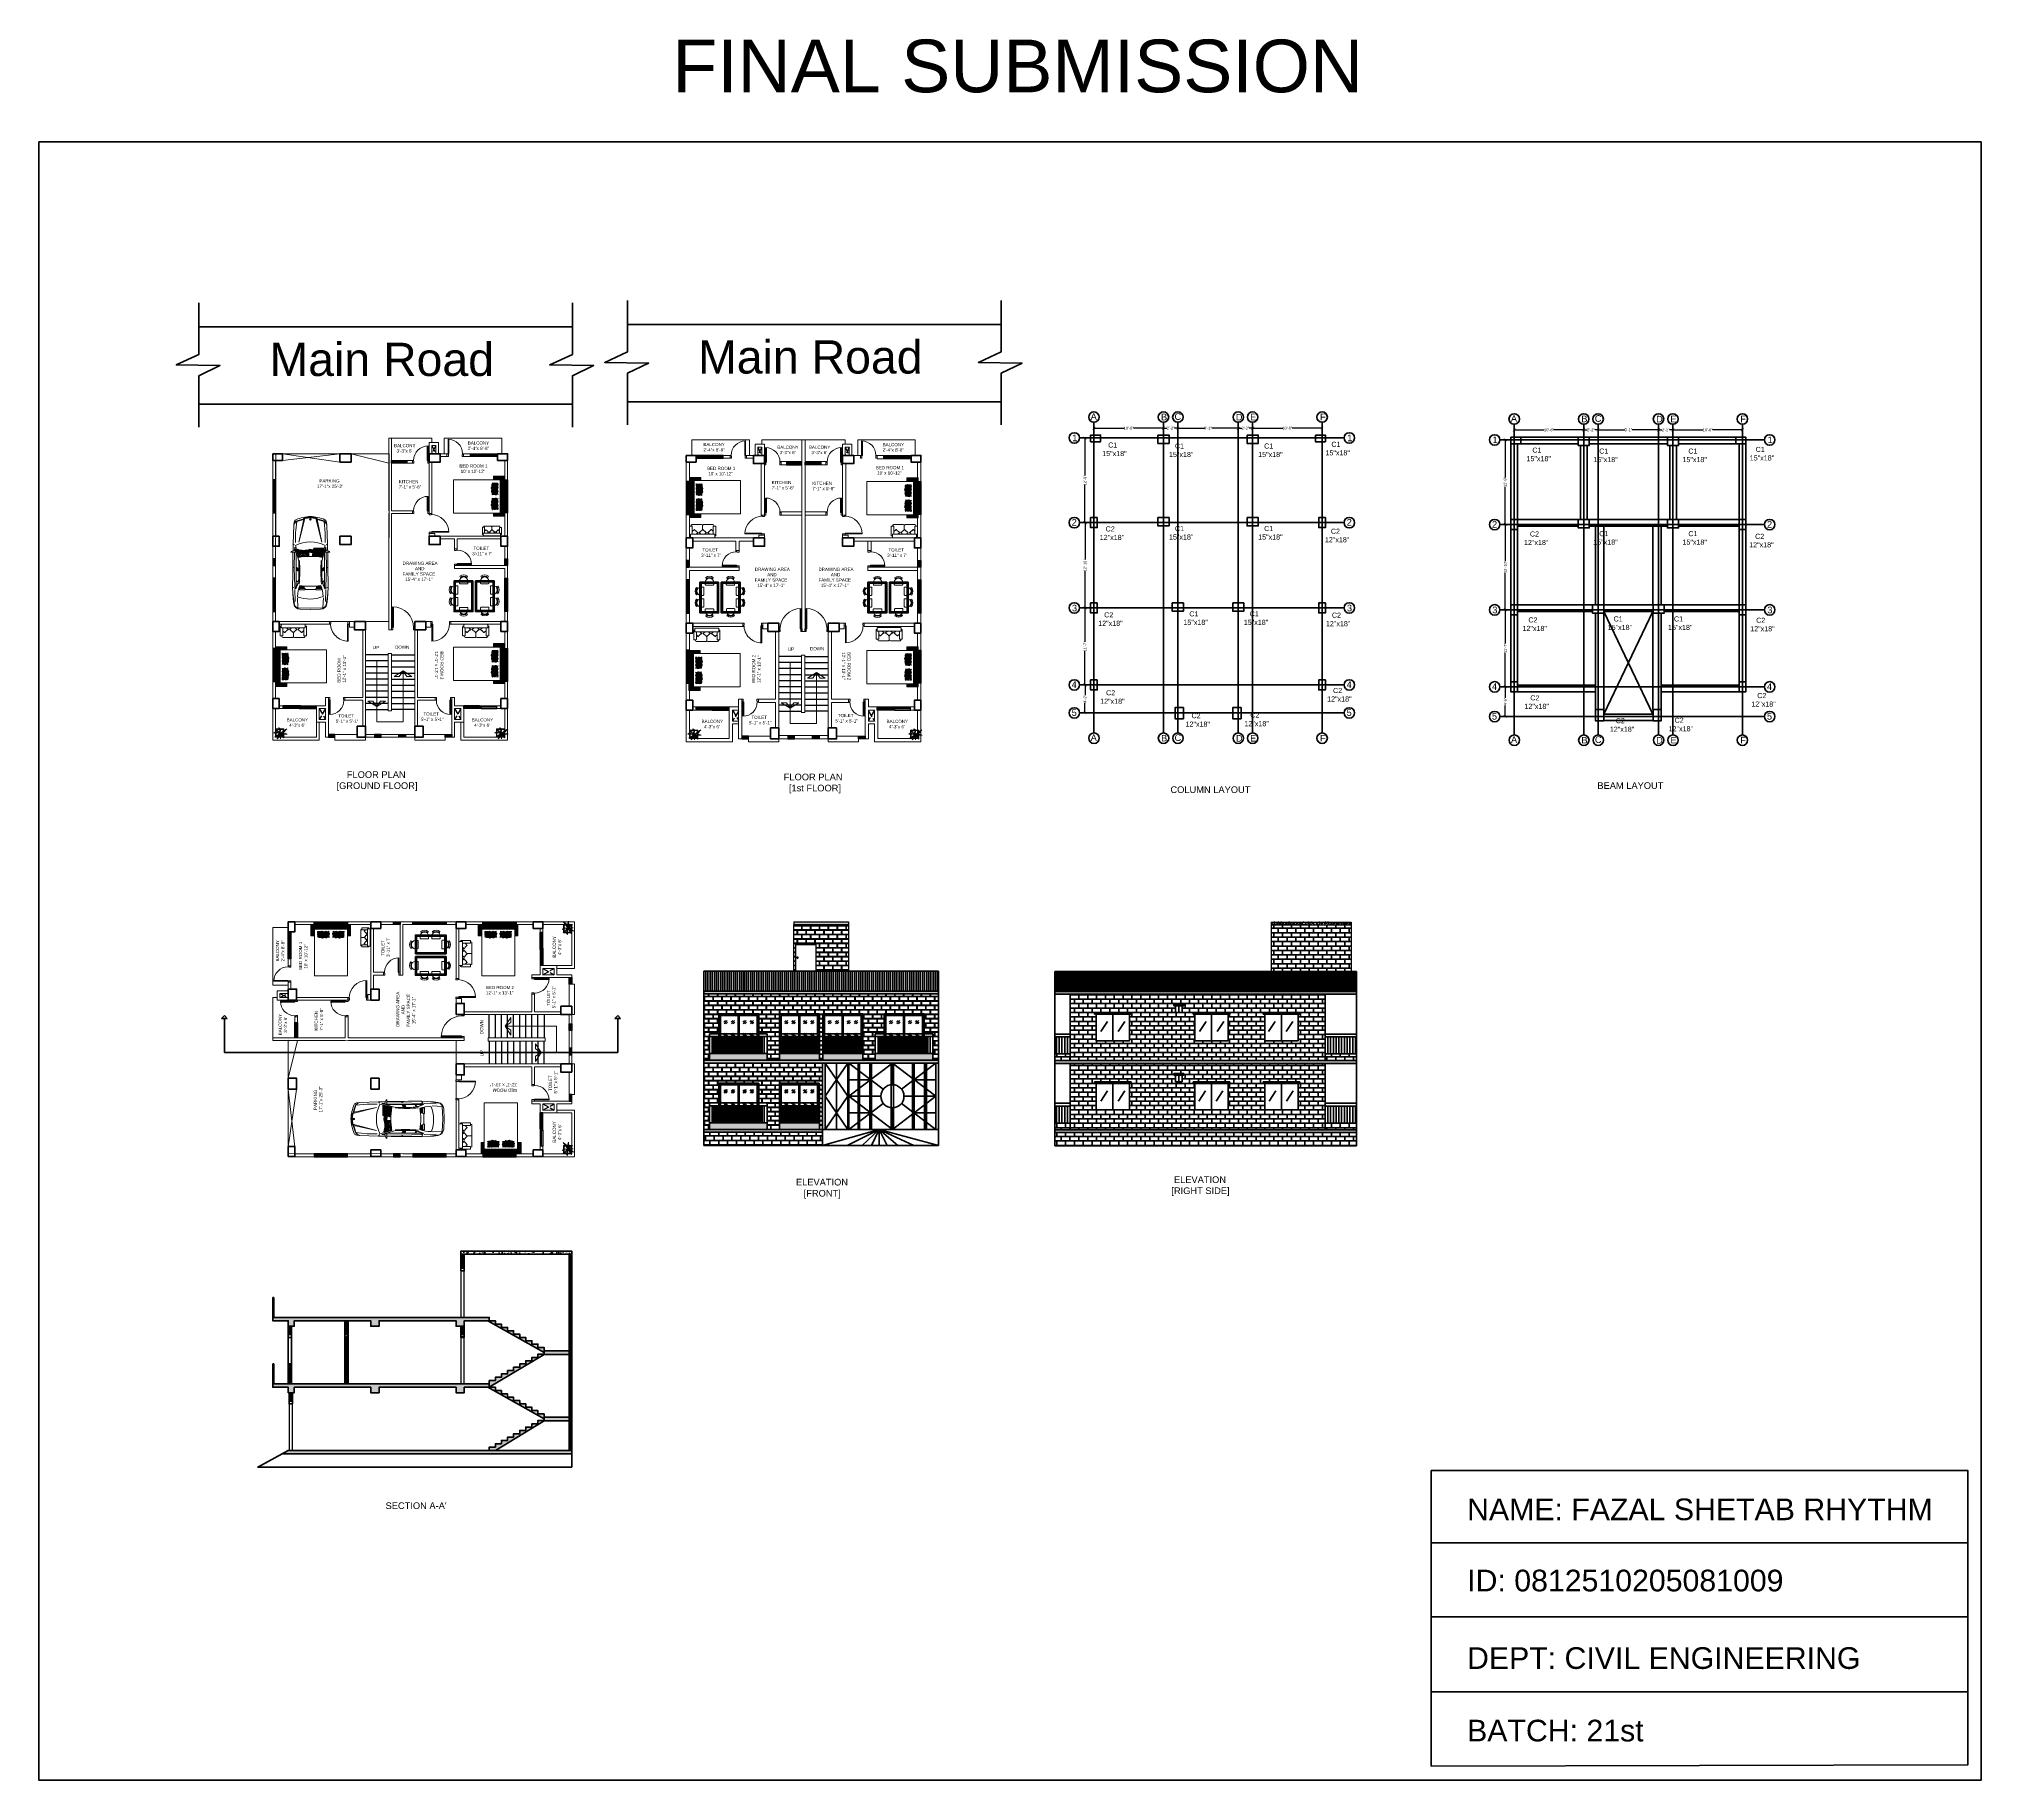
# Model space of a CAD drawing. Header units: inches. Extents: x -6918 to 21732, y -6368 to 1797.
# Drawn here: x 18225 to 21732, y -6177 to -3033 of the extents above; entities that cross this region are included whole.
import ezdxf

# ---------------------------------------------------------------- set-up
doc = ezdxf.new("R2010")
doc.units = ezdxf.units.IN
doc.header["$MEASUREMENT"] = 0
doc.linetypes.add('ACAD_ISO02W100', pattern=[15, 12, -3])
doc.layers.add('A-illustr-CAR', color=7, linetype='Continuous', lineweight=0, true_color=0x005740)
for name, color, linetype, lineweight in [('COLOUMN', 10, 'Continuous', 35), ('DIM', 10, 'Continuous', 18), ('dim-8', 7, 'Continuous', 9), ('Dimensoin', 98, 'Continuous', 9), ('Door', 6, 'Continuous', 15), ('FTOB', 252, 'Continuous', 18), ('funiture', 250, 'Continuous', 9), ('FUR', 251, 'Continuous', 9), ('furniture', 21, 'Continuous', 15), ('LINE', 250, 'Continuous', 15), ('Raling', 1, 'Continuous', 15), ('STAIR', 32, 'Continuous', 25), ('Varanda', 16, 'Continuous', 15), ('WALL', 7, 'Continuous', 20), ('WINDOW', 5, 'Continuous', 25)]:
    doc.layers.add(name, color=color, linetype=linetype, lineweight=lineweight)
for name, color, linetype in [('DOT', 140, 'ACAD_ISO02W100'), ('Roof', 7, 'Continuous'), ('S-DIM', 7, 'Continuous')]:
    doc.layers.add(name, color=color, linetype=linetype)
doc.layers.add('Hatch', color=7, linetype='Continuous', true_color=0xb316da)
doc.styles.get("Standard").update_dxf_attribs({"font": 'arial.ttf'})
doc.dimstyles.get("Standard").update_dxf_attribs({"dimtxt": 5, "dimasz": 5.18, "dimexe": 0.18, "dimexo": 0.0625, "dimgap": 0.09, "dimtad": 0, "dimdec": 0, "dimzin": 0, "dimdsep": 46, "dimlunit": 3, "dimtxsty": 'Standard', "dimblk": 'ARCHTICK', "dimcen": 0.09, "dimclrd": 5, "dimadec": 0, "dimazin": 0, "dimtfac": 1, "dimtdec": 0, "dimtofl": 0, "dimtmove": 0, "dimatfit": 3, "dimldrblk": 'ARCHTICK', "dimfxl": 1, "dimtolj": 1, "dimtzin": 0, "dimarcsym": 0})
pattern_1 = [(0, (9722.789, -1282.01), (8, 8), [15.625, -0.375]), (0, (9714.789, -1281.635), (8, 8), [15.625, -0.375]), (90, (9722.789, -1282.01), (-8, 8), [-8.375, 7.625]), (90, (9722.414, -1282.01), (-8, 8), [-8.375, 7.625])]
pattern_2 = [(50, (3708.5425, -4757.557), (7.1726018, -0.6275213), [0.75, -8.25]), (355, (3708.5425, -4757.557), (-1.3875133, 7.5219213), [0.6, -6.6]), (100.451444, (3709.14, -4757.6095), (5.7850885, 6.8944), [0.637402, -7.011421]), (46.1842, (3708.5425, -4755.557), (10.6724133, -1.655193), [1.125, -12.375]), (96.635635, (3709.432, -4755.695), (9.3466195, 9.741186), [0.9561034, -10.5171376]), (351.184164, (3708.543, -4755.557), (9.3466195, 9.741186), [0.9, -9.9]), (21, (3709.5425, -4756.057), (5.9690705, -4.026189), [0.75, -8.25]), (326, (3709.5425, -4756.057), (2.4331533, 7.2515005), [0.6, -6.6]), (71.451445, (3710.04, -4756.393), (8.4022238, 3.2253115), [0.637402, -7.011421]), (37.5, (3708.5425, -4757.5572), (0.12159855, 3.32893854), [0, -6.52, 0, -6.7, 0, -6.625]), (7.5, (3708.5425, -4757.5572), (2.6306954, 3.9441171), [0, -3.82, 0, -6.37, 0, -2.525]), (327.5, (3706.3125, -4757.5572), (5.33822436, -0.2255487), [0, -2.5, 0, -7.8, 0, -10.35]), (317.5, (3705.3125, -4757.557), (5.8318617, 1.0010498), [0, -3.25, 0, -5.18, 0, -7.35])]
pattern_3 = [(50, (18751.072, -4803.09), (21.5178, -1.88256), [2.25, -24.75]), (355, (18751.072, -4803.09), (-4.16254, 22.56576), [1.8, -19.8]), (100.4514, (18752.866, -4803.247), (17.35527, 20.6832), [1.9122, -21.03426]), (46.1842, (18751.072, -4797.09), (32.01724, -4.9656), [3.375, -37.125]), (96.6356, (18753.74, -4797.503), (28.0399, 29.2236), [2.8683, -31.5514]), (351.184, (18751.072, -4797.09), (28.0399, 29.2236), [2.7, -29.7]), (21, (18754.072, -4798.59), (17.9072, -12.07857), [2.25, -24.75]), (326, (18754.072, -4798.59), (7.29946, 21.7545), [1.8, -19.8]), (71.4514, (18755.565, -4799.596), (25.20667, 9.67593), [1.9122, -21.03426]), (37.5, (18751.0725, -4803.09), (0.364796, 9.986816), [0, -19.56, 0, -20.1, 0, -19.875]), (7.5, (18751.072, -4803.09), (7.89209, 11.83235), [0, -11.46, 0, -19.11, 0, -7.575]), (327.5, (18744.3825, -4803.09), (16.01467, -0.676646), [0, -7.5, 0, -23.4, 0, -31.05]), (317.5, (18741.382, -4803.09), (17.49559, 3.00315), [0, -9.75, 0, -15.54, 0, -22.05])]
pattern_4 = [(45, (18751.0725, -4803.0896), (-0.8838835, 0.8838835), [])]
pattern_5 = [(0, (518.78, 3681.411), (0, 8), []), (90, (518.78, 3681.411), (-8, 8), [8, -8])]
pattern_6 = [(50, (518.78, 3681.411), (7.1726018, -0.6275213), [0.75, -8.25]), (355, (518.78, 3681.411), (-1.3875133, 7.5219213), [0.6, -6.6]), (100.451444, (519.3774, 3681.3585), (5.7850885, 6.8944), [0.637402, -7.011421]), (46.1842, (518.78, 3683.411), (10.6724133, -1.6551928), [1.125, -12.375]), (96.635635, (519.669, 3683.273), (9.3466195, 9.741186), [0.9561034, -10.5171376]), (351.184164, (518.78, 3683.411), (9.3466195, 9.741186), [0.9, -9.9]), (21, (519.78, 3682.911), (5.9690705, -4.0261889), [0.75, -8.25]), (326, (519.78, 3682.911), (2.4331533, 7.2515005), [0.6, -6.6]), (71.451445, (520.277, 3682.575), (8.4022238, 3.2253115), [0.637402, -7.011421]), (37.5, (518.7797, 3681.4108), (0.12159855, 3.32893854), [0, -6.52, 0, -6.7, 0, -6.625]), (7.5, (518.7797, 3681.4108), (2.6306954, 3.9441171), [0, -3.82, 0, -6.37, 0, -2.525]), (327.5, (516.5497, 3681.4108), (5.33822436, -0.22554872), [0, -2.5, 0, -7.8, 0, -10.35]), (317.5, (515.5497, 3681.411), (5.8318617, 1.0010498), [0, -3.25, 0, -5.18, 0, -7.35])]

# ---------------------------------------------------------------- blocks, each defined once
blk = doc.blocks.new('A$C71373806')
at = {"layer": 'Door'}
for p, q in [((0, 5), (0, 0)), ((0, 5), (2, 5)), ((0, 0), (2.5, 0)), ((2, 5), (2, 31)), ((2, 5), (2, 3.5)), ((2, 5), (3.5, 5)), ((2, 3.5), (2.5, 3.5)), ((2.5, 3.5), (2.5, 0)), ((3.5, 5), (3.5, 31)), ((27.5, 3.5), (27.5, 0)), ((28, 3.5), (27.5, 3.5)), ((30, 0), (27.5, 0)), ((28, 5), (28, 3.5)), ((30, 5), (28, 5)), ((30, 5), (30, 0))]:
    blk.add_line(p, q, dxfattribs=at)
blk.add_arc((2, 5), 26, 0, 90, dxfattribs=at)
blk = doc.blocks.new('M door')
at = {"layer": 'Door'}
for p, q in [((10890.9, 11660.4), (10895.9, 11660.4)), ((10890.9, 11660.4), (10890.9, 11658.4)), ((10890.9, 11658.4), (10892.4, 11658.4)), ((10892.4, 11658.4), (10892.4, 11657.9)), ((10892.4, 11657.9), (10895.9, 11657.9)), ((10895.9, 11660.4), (10895.9, 11657.9)), ((10890.9, 11627.9), (10860.4, 11627.9)), ((10890.9, 11626.4), (10860.4, 11626.4)), ((10890.9, 11626.4), (10890.9, 11627.9)), ((10890.9, 11624.4), (10890.9, 11626.4)), ((10890.9, 11626.4), (10892.4, 11626.4)), ((10890.9, 11624.4), (10895.9, 11624.4)), ((10892.4, 11626.9), (10895.9, 11626.9)), ((10892.4, 11626.4), (10892.4, 11626.9)), ((10895.9, 11624.4), (10895.9, 11626.9))]:
    blk.add_line(p, q, dxfattribs=at)
blk.add_arc((10892.4, 11626.4), 32, 90, 180, dxfattribs=at)
blk = doc.blocks.new('door')
at = {"layer": 'Door'}
for p, q in [((380.5, 5770.2), (375.5, 5770.2)), ((375.5, 5770.2), (375.5, 5767.7)), ((379, 5767.7), (375.5, 5767.7)), ((380.5, 5768.2), (379, 5768.2)), ((379, 5768.2), (379, 5767.7)), ((380.5, 5770.2), (380.5, 5768.2)), ((375.5, 5728.2), (375.5, 5730.7)), ((379, 5730.7), (375.5, 5730.7)), ((380.5, 5728.2), (375.5, 5728.2)), ((379, 5730.2), (379, 5730.7)), ((380.5, 5730.2), (379, 5730.2)), ((380.5, 5731.7), (416.9, 5731.7)), ((380.5, 5730.2), (380.5, 5731.7)), ((380.5, 5730.2), (417, 5730.2)), ((380.5, 5728.2), (380.5, 5730.2))]:
    blk.add_line(p, q, dxfattribs=at)
blk.add_arc((379, 5730.2), 38, 0, 90, dxfattribs=at)
blk = doc.blocks.new('ADFSDF')
at = {"layer": 'COLOUMN'}
for points in [[(-22327.7, -19135.6), (-22309.7, -19135.6), (-22309.7, -19147.6), (-22327.7, -19147.6)], [(-22206.2, -19135.6), (-22186.2, -19135.6), (-22186.2, -19150.6), (-22206.2, -19150.6)], [(-22045.2, -19135.6), (-22025.2, -19135.6), (-22025.2, -19150.6), (-22045.2, -19150.6)], [(-21921.7, -19135.6), (-21903.7, -19135.6), (-21903.7, -19147.6), (-21921.7, -19147.6)], [(-22315.7, -19284.6), (-22315.7, -19302.6), (-22327.7, -19302.6), (-22327.7, -19284.6)], [(-22206.2, -19284.6), (-22186.2, -19284.6), (-22186.2, -19299.6), (-22206.2, -19299.6)], [(-22045.2, -19284.6), (-22025.2, -19284.6), (-22025.2, -19299.6), (-22045.2, -19299.6)], [(-21903.7, -19284.6), (-21903.7, -19302.6), (-21915.7, -19302.6), (-21915.7, -19284.6)], [(-22315.7, -19438.6), (-22315.7, -19456.6), (-22327.7, -19456.6), (-22327.7, -19438.6)], [(-22180.2, -19438.6), (-22160.2, -19438.6), (-22160.2, -19453.6), (-22180.2, -19453.6)], [(-22071.2, -19438.6), (-22051.2, -19438.6), (-22051.2, -19453.6), (-22071.2, -19453.6)], [(-21903.7, -19438.6), (-21903.7, -19456.6), (-21915.7, -19456.6), (-21915.7, -19438.6)], [(-22315.7, -19577.6), (-22315.7, -19595.6), (-22327.7, -19595.6), (-22327.7, -19577.6)], [(-21903.7, -19577.6), (-21903.7, -19595.6), (-21915.7, -19595.6), (-21915.7, -19577.6)], [(-22160.2, -19627.6), (-22160.2, -19647.6), (-22175.2, -19647.6), (-22175.2, -19627.6)], [(-22056.2, -19627.6), (-22056.2, -19647.6), (-22071.2, -19647.6), (-22071.2, -19627.6)]]:
    blk.add_lwpolyline(points, close=True, dxfattribs=at)
blk = doc.blocks.new('Car_Marcedes')
h = blk.add_hatch(color=256)
h.paths.add_polyline_path([(-56.3, -25.7), (-60, -24.8), (-60, -32.8), (-58.8, -32.2)])
h.paths.add_polyline_path([(-58.8, 32.2), (-60, 32.8), (-60, 24.8), (-56.3, 25.7)])
h = blk.add_hatch(color=256)
h.paths.add_polyline_path([(-115.5, 17.8, 0.033349), (-122.3, 19.9), (-122.3, 18), (-120.5, 18), (-120.5, 10.3), (-116.5, 10.3, -0.017042)])
h.paths.add_polyline_path([(-116.5, -10.3), (-120.5, -10.3), (-120.5, -18.5), (-122.3, -18.5), (-122.3, -19.9, 0.03299), (-115.6, -17.8, -0.017095)])
h = blk.add_hatch(color=256)
h.paths.add_polyline_path([(-107.2, 24), (-108.6, 24), (-110.3, 20.7, 0.006278), (-109.2, 20.5)])
h.paths.add_polyline_path([(-85, 24), (-90.7, 24), (-91.9, 19.4), (-88.2, 19.4)])
h = blk.add_hatch(color=256)
h.paths.add_polyline_path([(-54.9, 21), (-55.4, 23), (-68.7, 19.5, -0.041265), (-66.8, 2.6), (-59.9, 2.7), (-55.5, 2.5, -0.170073)])
edge = h.paths.add_edge_path(flags=16)
edge.add_ellipse((-64, 12.6), major_axis=(0, 6.79), ratio=0.365322, start_angle=169.4802, end_angle=370.5198, ccw=False)
edge.add_ellipse((-64.9, 12.6), major_axis=(0, 6.79), ratio=0.365322, start_angle=349.4802, end_angle=550.5198, ccw=False)
edge = h.paths.add_edge_path(flags=0)
edge.add_ellipse((-64.7, 12.5), major_axis=(0, 1.2), ratio=0.532168, start_angle=154.5895, end_angle=180, ccw=False)
edge.add_ellipse((-64.7, 12.5), major_axis=(0, 1.2), ratio=0.532168, start_angle=25.4105, end_angle=154.5895, ccw=False)
edge.add_ellipse((-64.7, 12.5), major_axis=(0, 1.2), ratio=0.532168, start_angle=0, end_angle=25.4105, ccw=False)
edge.add_ellipse((-64.7, 12.5), major_axis=(0, 1.2), ratio=0.532168, start_angle=180, end_angle=360, ccw=False)
for points in [[(-55, 1, -0.013754), (-55.5, 2.5), (-59.9, 2.7), (-60.9, -4.4), (-55.6, -4.6)], [(-53.2, -6.1), (-55.6, -4.6), (-60.9, -4.4), (-66.9, -3.1, -0.039952), (-68.7, -19.5), (-53.2, -23.5)]]:
    blk.add_hatch(color=256).paths.add_polyline_path(points)
h = blk.add_hatch(color=256)
h.paths.add_polyline_path([(-7.4, 22.9), (-8.3, 22.9), (-4.9, 11.2), (-3.9, 11.2)])
h.paths.add_polyline_path([(-3.9, -11.2), (-4.9, -11.2), (-8.3, -22.9), (-7.4, -22.9)])
h = blk.add_hatch(color=256)
h.paths.add_polyline_path([(-4, 0), (-4.8, 0), (-4.8, 0.8, -0.414214)])
h.paths.add_polyline_path([(-4.8, 0), (-4.8, -0.8, -0.414214), (-5.6, 0)])
h = blk.add_hatch(color=256)
h.paths.add_polyline_path([(-1.8, 8.2), (-2.1, 8.4), (-1.3, 1, 0.264147), (-0.8, 0.7, 0.04647)])
h.paths.add_polyline_path([(-0.8, -0.7, 0.264147), (-1.3, -1), (-2.1, -8.4), (-1.8, -8.2, 0.04647)])
h = blk.add_hatch(color=256)
h.paths.add_polyline_path([(-88.2, -19.4), (-91.9, -19.4), (-90.7, -24), (-85, -24)])
h.paths.add_polyline_path([(-109.2, -20.5, 0.006278), (-110.3, -20.7), (-108.6, -24), (-107.2, -24)])
for p, q in [((-60, 24.8), (-60, 32.8)), ((-60, 32.8), (-58.8, 32.2)), ((-155.4, 17), (-156, 0)), ((-155.4, -17), (-156, 0)), ((-153.7, 0), (-153, 20.9)), ((-153.7, 0), (-153, -20.9)), ((-136.1, 21.8), (-153, 20.9)), ((-147.9, 26.6), (-128.9, 29.5)), ((-146.4, 27.6), (-138.2, 28.8)), ((-122.6, 26.1), (-142.6, 25.5)), ((-138.2, 28.8), (-128.9, 29.5)), ((-128.9, 29.5), (-118.3, 29.7)), ((-123.2, 8.8), (-120.5, 8.8)), ((-120.5, 18), (-123.1, 18)), ((-123.1, 18), (-123.1, 8.8)), ((-122.3, 19.9), (-122.3, 18)), ((-122.3, 8.8), (-122.3, -9.2)), ((-118.3, 29.7), (-121.5, 24.1)), ((-121.5, 24.1), (-111.8, 20.2)), ((-120.5, 8.8), (-120.5, 18)), ((-120.5, 10.3), (-116.5, 10.3)), ((-119.3, 24), (-58.4, 24)), ((-119.2, 24.9), (-117.9, 26)), ((-117.9, 26), (-86.3, 27)), ((-111.8, 20.2), (-107.2, 19.6)), ((-110.3, 20.7), (-108.6, 24)), ((-109.2, 20.5), (-107.2, 24)), ((-107.2, 19.6), (-105.4, 18)), ((-75.7, 19.4), (-94.9, 19.4)), ((-91.9, 19.4), (-90.7, 24)), ((-88.2, 19.4), (-85, 24)), ((-86.3, 27), (-84.8, 29.5)), ((-86.3, 27), (-60, 26.6)), ((-70.5, 20.3), (-75.7, 19.4)), ((-51.5, 26.1), (-70.5, 20.3)), ((-68.7, 19.5), (-48.5, 24.8)), ((-68.7, 19.5), (-48.5, 24.8)), ((-59.9, 2.7), (-66.8, 2.6)), ((-65, 13.6), (-66, 16.7)), ((-65, 11.4), (-66, 8.4)), ((-63.5, 18), (-64.7, 13.7)), ((-63.5, 7), (-64.7, 11.3)), ((-60.9, -4.4), (-59.9, 2.7)), ((-56.3, 25.7), (-60, 24.8)), ((-59.9, 2.7), (-55.5, 2.5)), ((-58.8, 32.2), (-56.3, 25.7)), ((-56.6, 26.6), (-51.5, 26.1)), ((-55, 1), (-55.6, -4.6)), ((-54.9, 21), (-55.4, 23)), ((-47.7, 26.3), (-46.1, 28.8)), ((-46.1, 28.8), (-14.4, 27.6)), ((-43.7, 25), (-27.1, 25)), ((-4.9, 11.2), (-43, 19.1)), ((-3.2, 9), (-43, 19.1)), ((-27.1, 25), (-8.3, 22.9)), ((-9.2, 27.1), (-14.4, 27.6)), ((-8.3, 22.9), (-7.4, 22.9)), ((-8.3, 22.9), (-4.9, 11.2)), ((-7.4, 22.9), (-3.9, 11.2)), ((-4, 0), (-5.6, 0)), ((-4.9, 11.2), (-3.9, 11.2)), ((-4.9, 11.2), (-3.2, 9)), ((-4.8, -0.8), (-4.8, 0.8)), ((-4, 11.3), (-2.4, 9.2)), ((-2.4, 9.2), (-1.6, 1)), ((-2.4, 8.4), (-2.1, 8.4)), ((-2.1, 8.4), (-1.3, 1)), ((-2.1, 8.4), (-1.8, 8.2)), ((-136.1, -21.8), (-153, -20.9)), ((-147.9, -26.6), (-128.9, -29.5)), ((-146.4, -27.6), (-138.2, -28.8)), ((-122.6, -26.1), (-142.6, -25.5)), ((-138.2, -28.8), (-128.9, -29.5)), ((-128.9, -29.5), (-118.3, -29.7)), ((-123.2, -18.5), (-120.5, -18.5)), ((-120.5, -9.2), (-123.1, -9.2)), ((-123.1, -9.2), (-123.1, -18.5)), ((-122.3, -18.5), (-122.3, -19.9)), ((-121.5, -24.1), (-111.8, -20.2)), ((-118.3, -29.7), (-121.5, -24.1)), ((-120.5, -18.5), (-120.5, -9.2)), ((-120.5, -10.3), (-116.5, -10.3)), ((-119.3, -24), (-58.4, -24)), ((-119.2, -24.9), (-117.9, -26)), ((-117.9, -26), (-86.3, -27)), ((-111.8, -20.2), (-107.2, -19.6)), ((-110.3, -20.7), (-108.6, -24)), ((-109.2, -20.5), (-107.2, -24)), ((-107.2, -19.6), (-105.4, -18)), ((-75.7, -19.4), (-94.9, -19.4)), ((-91.9, -19.4), (-90.7, -24)), ((-88.2, -19.4), (-85, -24)), ((-86.3, -27), (-60, -26.6)), ((-86.3, -27), (-84.8, -29.5)), ((-70.5, -20.3), (-75.7, -19.4)), ((-51.5, -26.1), (-70.5, -20.3)), ((-68.7, -19.5), (-48.5, -24.8)), ((-60.9, -4.4), (-66.9, -3.1)), ((-55.6, -4.6), (-60.9, -4.4)), ((-56.3, -25.7), (-60, -24.8)), ((-60, -24.8), (-60, -32.8)), ((-60, -32.8), (-58.8, -32.2)), ((-58.8, -32.2), (-56.3, -25.7)), ((-56.6, -26.6), (-51.5, -26.1)), ((-55.6, -4.6), (-53.2, -6.1)), ((-53.2, -6.1), (-53.2, -23.5)), ((-47.7, -26.3), (-46.1, -28.8)), ((-46.1, -28.8), (-14.4, -27.6)), ((-43.7, -25), (-27.1, -25)), ((-3.2, -9), (-43, -19.1)), ((-4.9, -11.2), (-43, -19.1)), ((-27.1, -25), (-8.3, -22.9)), ((-9.2, -27.1), (-14.4, -27.6)), ((-8.3, -22.9), (-4.9, -11.2)), ((-8.3, -22.9), (-7.4, -22.9)), ((-7.4, -22.9), (-3.9, -11.2)), ((-4.9, -11.2), (-3.2, -9)), ((-4.9, -11.2), (-3.9, -11.2)), ((-4, -11.3), (-2.4, -9.2)), ((-2.4, -9.2), (-1.6, -1)), ((-2.4, -8.4), (-2.1, -8.4)), ((-2.1, -8.4), (-1.3, -1)), ((-2.1, -8.4), (-1.8, -8.2))]:
    blk.add_line(p, q)
for radius in [1.3, 1.3, 0.804]:
    blk.add_circle((-4.8, 0), radius)
for centre, radius, start, end in [((-145, 17.2), 10.4, 97.7438, 181.5042), ((-145.8, 19.7), 7.29, 107.1162, 170.3754), ((-81.4, 0.7), 57.1, 158.7327, 202.6267), ((-134.5, -31.8), 53.1, 69.1471, 89.5394), ((-134.5, -31.8), 53.1, 69.1471, 89.5394), ((-118.9, 24.4), 0.58, 123.3409, 229.165), ((-98.6, 67), 47.8, 244.3268, 274.404), ((-127.8, -3693.6), 3723.3, 88.9579, 89.854), ((-6.8, -0.2), 110.2, 170.5568, 189.1766), ((-91.9, 249.5), 231.8, 264.6695, 274.4361), ((-170.5, -0.1), 103.7, 349.166, 10.8908), ((-127.8, -3693.6), 3723.3, 88.7428, 88.9198), ((-28.7, 10.8), 28.1, 158.6983, 200.4587), ((-96.4, 0.1), 53.9, 332.5494, 27.2133), ((-17.7, 17), 11.1, 32.2617, 72.7397), ((-11.5, 21.4), 4.43, 19.8548, 82.6303), ((-10.2, 21.8), 5.4, 26.6893, 79.7496), ((-70.7, -3), 70.8, 2.395, 22.5604), ((-70.7, 3), 70.8, 337.4396, 357.605), ((-50.4, -1.1), 48.2, 1.2611, 12.0001), ((-50.4, 1.1), 48.2, 347.9999, 358.7389), ((-41.5, -0.9), 40.7, 1.929, 12.9485), ((-0.8, 1.3), 0.848, 199.5785, 269.161), ((-0.8, 1.3), 0.618, 208.3681, 268.4728), ((-145, -17.2), 10.4, 178.4958, 262.2562), ((-145.8, -19.7), 7.29, 189.6246, 252.8838), ((-134.5, 31.8), 53.1, 270.4606, 290.8529), ((-118.9, -24.4), 0.58, 130.835, 236.6591), ((-98.6, -67), 47.8, 85.596, 115.6732), ((-127.8, 3693.6), 3723.3, 270.146, 271.0421), ((-91.9, -249.5), 231.8, 85.5639, 95.3305), ((-127.8, 3693.6), 3723.3, 271.0802, 271.2572), ((-17.7, -17), 11.1, 287.2603, 327.7383), ((-11.5, -21.4), 4.43, 277.3697, 340.1452), ((-10.2, -21.8), 5.4, 280.2504, 333.3107), ((-41.5, 0.9), 40.7, 347.0515, 358.071), ((-0.8, -1.3), 0.848, 90.839, 160.4215), ((-0.8, -1.3), 0.618, 91.5272, 151.6319)]:
    blk.add_arc(centre, radius, start, end)
for centre, major_axis, ratio in [((-64.9, 12.6), (0, 6.79), 0.365322), ((-64, 12.6), (0, 6.79), 0.365322), ((-64.7, 12.5), (0, 1.2), 0.532168)]:
    blk.add_ellipse(centre, major_axis=major_axis, ratio=ratio)
blk = doc.blocks.new('A$C33DE3946')
at = {"layer": 'funiture', "linetype": 'ByBlock', "ltscale": 50}
h = blk.add_hatch(color=146, dxfattribs=at)
edge = h.paths.add_edge_path()
edge.add_spline(control_points=[(26.1, 44.9), (25.3, 45.3), (23.1, 46.4), (19.7, 43.9), (18.1, 46.2), (16.9, 46), (15.7, 45.8)], knot_values=[0, 0, 0, 0, 2.535089, 7.417238, 7.565084, 10.641303, 10.641303, 10.641303, 10.641303], degree=3, periodic=0)
edge.add_spline(control_points=[(15.7, 45.8), (16.1, 46.5), (17.2, 48.3), (14.7, 51.4), (17.5, 54.6), (15.1, 57.3), (16.6, 59.5), (15.5, 62.4), (15.8, 64.7), (16, 66.3)], knot_values=[0, 0, 0, 0, 2.365898, 5.877054, 9.315251, 12.442743, 14.040477, 16.397017, 21.143287, 21.143287, 21.143287, 21.143287], degree=3, periodic=0)
edge.add_spline(control_points=[(16, 66.3), (16.9, 66.4), (18.1, 66.5), (20.1, 65.4), (22.5, 67.8), (24.5, 64.7), (25.5, 65.9), (25.9, 66.4)], knot_values=[0, 0, 0, 0, 2.808231, 3.268551, 6.873507, 9.111892, 10.726097, 10.726097, 10.726097, 10.726097], degree=3, periodic=0)
edge.add_spline(control_points=[(25.9, 66.4), (26.6, 64.8), (27.3, 63.1), (26.3, 60.2), (29.5, 57.4), (26.1, 53.9), (28, 51.2), (26.1, 48.7), (26.1, 46.4), (26.1, 44.9)], knot_values=[0, 0, 0, 0, 4.610529, 5.374615, 9.016949, 13.930416, 15.45398, 17.711327, 22.172351, 22.172351, 22.172351, 22.172351], degree=3, periodic=0)
edge = h.paths.add_edge_path(flags=16)
edge.add_spline(control_points=[(18.1, 47.2), (19.3, 47), (21.5, 46.5), (23.7, 47), (24.8, 47.2)], knot_values=[0, 0, 0, 0, 3.429086, 6.69861, 6.69861, 6.69861, 6.69861], degree=3, periodic=0)
edge.add_ellipse((24.8, 48.2), major_axis=(0.708, 0.708), ratio=1, start_angle=225.0292, end_angle=312.4047)
edge.add_spline(control_points=[(25.8, 48.2), (25.9, 49.4), (26.1, 51.5), (25.4, 54.9), (26.3, 58.9), (26, 62.1), (25.8, 64)], knot_values=[0, 0, 0, 0, 3.808144, 6.257194, 10.21247, 15.843289, 15.843289, 15.843289, 15.843289], degree=3, periodic=0)
edge.add_ellipse((24.8, 64), major_axis=(0.707, 0.707), ratio=1, start_angle=315.4095, end_angle=405)
edge.add_spline(control_points=[(24.8, 65), (24.3, 65.2), (23.3, 65.6), (21, 65), (19.3, 65), (18.1, 65)], knot_values=[0, 0, 0, 0, 1.462449, 3.329855, 6.731129, 6.731129, 6.731129, 6.731129], degree=3, periodic=0)
edge.add_ellipse((18.1, 64), major_axis=(-0.707, 0.707), ratio=1, start_angle=-45, end_angle=45)
edge.add_spline(control_points=[(17.1, 64), (17, 62.1), (16.6, 58.9), (17.5, 54.9), (16.8, 51.5), (17, 49.4), (17.1, 48.2)], knot_values=[0, 0, 0, 0, 5.630819, 9.586095, 12.035145, 15.843289, 15.843289, 15.843289, 15.843289], degree=3, periodic=0)
edge.add_ellipse((18.1, 48.2), major_axis=(0.707, 0.707), ratio=1, start_angle=137.5277, end_angle=225)
h = blk.add_hatch(color=146, dxfattribs=at)
edge = h.paths.add_edge_path()
edge.add_spline(control_points=[(25.9, 17.6), (25.5, 18.1), (24.5, 19.3), (22.5, 16.2), (20.1, 18.6), (18.1, 17.5), (16.9, 17.6), (16, 17.7)], knot_values=[0, 0, 0, 0, 1.614205, 3.85259, 7.457546, 7.917867, 10.726097, 10.726097, 10.726097, 10.726097], degree=3, periodic=0)
edge.add_spline(control_points=[(16, 17.7), (15.8, 19.3), (15.5, 21.6), (16.6, 24.5), (15.1, 26.7), (17.5, 29.4), (14.7, 32.6), (17.2, 35.7), (16.1, 37.5), (15.7, 38.2)], knot_values=[0, 0, 0, 0, 4.74627, 7.10281, 8.700544, 11.828036, 15.266233, 18.777389, 21.143287, 21.143287, 21.143287, 21.143287], degree=3, periodic=0)
edge.add_spline(control_points=[(15.7, 38.2), (16.9, 38), (18.1, 37.8), (19.7, 40.1), (23.1, 37.6), (25.3, 38.7), (26.1, 39.1)], knot_values=[0, 0, 0, 0, 3.076219, 3.224065, 8.106215, 10.641303, 10.641303, 10.641303, 10.641303], degree=3, periodic=0)
edge.add_spline(control_points=[(26.1, 39.1), (26.1, 37.6), (26.1, 35.3), (28, 32.8), (26.1, 30.1), (29.5, 26.6), (26.3, 23.8), (27.3, 20.9), (26.6, 19.2), (25.9, 17.6)], knot_values=[0, 0, 0, 0, 4.461025, 6.718371, 8.241935, 13.155403, 16.797737, 17.561823, 22.172351, 22.172351, 22.172351, 22.172351], degree=3, periodic=0)
edge = h.paths.add_edge_path(flags=16)
edge.add_spline(control_points=[(24.8, 36.8), (23.7, 37), (21.5, 37.5), (19.3, 37), (18.1, 36.8)], knot_values=[0, 0, 0, 0, 3.269523, 6.69861, 6.69861, 6.69861, 6.69861], degree=3, periodic=0)
edge.add_ellipse((18.1, 35.8), major_axis=(-0.707, 0.707), ratio=1, start_angle=-45, end_angle=42.4723)
edge.add_spline(control_points=[(17.1, 35.8), (17, 34.6), (16.8, 32.5), (17.5, 29.1), (16.6, 25.1), (17, 21.9), (17.1, 20)], knot_values=[0, 0, 0, 0, 3.808144, 6.257194, 10.21247, 15.843289, 15.843289, 15.843289, 15.843289], degree=3, periodic=0)
edge.add_ellipse((18.1, 20), major_axis=(0.707, 0.707), ratio=1, start_angle=135, end_angle=225)
edge.add_spline(control_points=[(18.1, 19), (19.3, 19), (21, 19), (23.3, 18.4), (24.3, 18.8), (24.8, 19)], knot_values=[0, 0, 0, 0, 3.401273, 5.26868, 6.731129, 6.731129, 6.731129, 6.731129], degree=3, periodic=0)
edge.add_ellipse((24.8, 20), major_axis=(-0.707, 0.707), ratio=1, start_angle=135, end_angle=224.5905)
edge.add_spline(control_points=[(25.8, 20), (26, 21.9), (26.3, 25.1), (25.4, 29.1), (26.1, 32.5), (25.9, 34.6), (25.8, 35.8)], knot_values=[0, 0, 0, 0, 5.630819, 9.586095, 12.035145, 15.843289, 15.843289, 15.843289, 15.843289], degree=3, periodic=0)
edge.add_ellipse((24.8, 35.8), major_axis=(-0.708, 0.708), ratio=1, start_angle=227.5953, end_angle=314.9708)
at = {"layer": 'funiture', "color": 146, "linetype": 'ByBlock', "lineweight": 9, "ltscale": 50}
for p, q in [((9.6, 77.3), (3.6, 77.3)), ((3.6, 77.3), (3.6, 71.3)), ((9.6, 71.3), (3.6, 71.3)), ((3.6, 71.3), (3.6, 65.3)), ((9.6, 70.3), (3.6, 70.3)), ((4.6, 77.3), (4.6, 71.3)), ((5.6, 77.3), (5.6, 71.3)), ((6.6, 77.3), (6.6, 71.3)), ((7.6, 77.3), (7.6, 71.3)), ((8.6, 77.3), (8.6, 71.3)), ((15.6, 77.3), (9.6, 77.3)), ((9.6, 77.3), (9.6, 71.3)), ((15.6, 76.3), (9.6, 76.3)), ((15.6, 75.3), (9.6, 75.3)), ((15.6, 74.3), (9.6, 74.3)), ((15.6, 73.3), (9.6, 73.3)), ((15.6, 72.3), (9.6, 72.3)), ((12, 71.3), (9.6, 71.3)), ((9.6, 71.3), (9.6, 65.3)), ((10.6, 71.3), (10.6, 65.3)), ((11.6, 71.3), (11.6, 65.3)), ((21.6, 77.3), (15.6, 77.3)), ((15.6, 77.3), (15.6, 72)), ((16.6, 77.3), (16.6, 72)), ((17.6, 77.3), (17.6, 72)), ((18.6, 77.3), (18.6, 72)), ((19.6, 77.3), (19.6, 72)), ((20.6, 77.3), (20.6, 72)), ((24, 77.3), (21.6, 77.3)), ((21.6, 77.3), (21.6, 72)), ((24, 76.3), (21.6, 76.3)), ((24, 75.3), (21.6, 75.3)), ((24, 74.3), (21.6, 74.3)), ((24, 73.3), (21.6, 73.3)), ((24, 72.3), (21.6, 72.3)), ((24, 72), (24, 77.3)), ((9.6, 69.3), (3.6, 69.3)), ((9.6, 68.3), (3.6, 68.3)), ((9.6, 67.3), (3.6, 67.3)), ((9.6, 66.3), (3.6, 66.3)), ((3.6, 65.3), (3.6, 59.3)), ((9.6, 65.3), (3.6, 65.3)), ((9.6, 59.3), (3.6, 59.3)), ((3.6, 59.3), (3.6, 53.3)), ((9.6, 58.3), (3.6, 58.3)), ((9.6, 57.3), (3.6, 57.3)), ((9.6, 56.3), (3.6, 56.3)), ((9.6, 55.3), (3.6, 55.3)), ((9.6, 54.3), (3.6, 54.3)), ((9.6, 53.3), (3.6, 53.3)), ((3.6, 53.3), (3.6, 47.3)), ((9.6, 47.3), (3.6, 47.3)), ((3.6, 47.3), (3.6, 41.3)), ((9.6, 46.3), (3.6, 46.3)), ((9.6, 45.3), (3.6, 45.3)), ((9.6, 44.3), (3.6, 44.3)), ((9.6, 43.3), (3.6, 43.3)), ((9.6, 42.3), (3.6, 42.3)), ((9.6, 41.3), (3.6, 41.3)), ((3.6, 41.3), (3.6, 35.3)), ((9.6, 35.3), (3.6, 35.3)), ((3.6, 35.3), (3.6, 29.3)), ((4.6, 65.3), (4.6, 59.3)), ((4.6, 53.3), (4.6, 47.3)), ((4.6, 41.3), (4.6, 35.3)), ((5.6, 65.3), (5.6, 59.3)), ((5.6, 53.3), (5.6, 47.3)), ((5.6, 41.3), (5.6, 35.3)), ((6.6, 65.3), (6.6, 59.3)), ((6.6, 53.3), (6.6, 47.3)), ((6.6, 41.3), (6.6, 35.3)), ((7.6, 65.3), (7.6, 59.3)), ((7.6, 53.3), (7.6, 47.3)), ((7.6, 41.3), (7.6, 35.3)), ((8.6, 65.3), (8.6, 59.3)), ((8.6, 53.3), (8.6, 47.3)), ((8.6, 41.3), (8.6, 35.3)), ((9.6, 65.3), (9.6, 59.3)), ((12, 65.3), (9.6, 65.3)), ((12, 64.3), (9.6, 64.3)), ((12, 63.3), (9.6, 63.3)), ((12, 62.3), (9.6, 62.3)), ((12, 61.3), (9.6, 61.3)), ((12, 60.3), (9.6, 60.3)), ((12, 59.3), (9.6, 59.3)), ((9.6, 59.3), (9.6, 53.3)), ((12, 53.3), (9.6, 53.3)), ((9.6, 53.3), (9.6, 47.3)), ((12, 52.3), (9.6, 52.3)), ((12, 51.3), (9.6, 51.3)), ((12, 50.3), (9.6, 50.3)), ((12, 49.3), (9.6, 49.3)), ((12, 48.3), (9.6, 48.3)), ((12, 47.3), (9.6, 47.3)), ((9.6, 47.3), (9.6, 41.3)), ((12, 41.3), (9.6, 41.3)), ((9.6, 41.3), (9.6, 35.3)), ((12, 40.3), (9.6, 40.3)), ((12, 39.3), (9.6, 39.3)), ((12, 38.3), (9.6, 38.3)), ((12, 37.3), (9.6, 37.3)), ((12, 36.3), (9.6, 36.3)), ((12, 35.3), (9.6, 35.3)), ((9.6, 35.3), (9.6, 29.3)), ((10.6, 59.3), (10.6, 53.3)), ((10.6, 47.3), (10.6, 41.3)), ((10.6, 35.3), (10.6, 29.3)), ((11.6, 59.3), (11.6, 53.3)), ((11.6, 47.3), (11.6, 41.3)), ((11.6, 35.3), (11.6, 29.3)), ((9.6, 34.3), (3.6, 34.3)), ((9.6, 33.3), (3.6, 33.3)), ((9.6, 32.3), (3.6, 32.3)), ((9.6, 31.3), (3.6, 31.3)), ((9.6, 30.3), (3.6, 30.3)), ((9.6, 29.3), (3.6, 29.3)), ((3.6, 29.3), (3.6, 23.3)), ((9.6, 23.3), (3.6, 23.3)), ((3.6, 23.3), (3.6, 17.3)), ((9.6, 22.3), (3.6, 22.3)), ((9.6, 21.3), (3.6, 21.3)), ((9.6, 20.3), (3.6, 20.3)), ((9.6, 19.3), (3.6, 19.3)), ((9.6, 18.3), (3.6, 18.3)), ((9.6, 17.3), (3.6, 17.3)), ((3.6, 17.3), (3.6, 11.3)), ((9.6, 11.3), (3.6, 11.3)), ((3.6, 11.3), (3.6, 5.3)), ((9.6, 10.3), (3.6, 10.3)), ((9.6, 9.3), (3.6, 9.3)), ((9.6, 8.3), (3.6, 8.3)), ((9.6, 7.3), (3.6, 7.3)), ((9.6, 6.3), (3.6, 6.3)), ((9.6, 5.3), (3.6, 5.3)), ((4.6, 29.3), (4.6, 23.3)), ((4.6, 17.3), (4.6, 11.3)), ((5.6, 29.3), (5.6, 23.3)), ((5.6, 17.3), (5.6, 11.3)), ((6.6, 29.3), (6.6, 23.3)), ((6.6, 17.3), (6.6, 11.3)), ((7.6, 29.3), (7.6, 23.3)), ((7.6, 17.3), (7.6, 11.3)), ((8.6, 29.3), (8.6, 23.3)), ((8.6, 17.3), (8.6, 11.3)), ((12, 29.3), (9.6, 29.3)), ((9.6, 29.3), (9.6, 23.3)), ((12, 28.3), (9.6, 28.3)), ((12, 27.3), (9.6, 27.3)), ((12, 26.3), (9.6, 26.3)), ((12, 25.3), (9.6, 25.3)), ((12, 24.3), (9.6, 24.3)), ((12, 23.3), (9.6, 23.3)), ((9.6, 23.3), (9.6, 17.3)), ((12, 17.3), (9.6, 17.3)), ((9.6, 17.3), (9.6, 11.3)), ((12, 16.3), (9.6, 16.3)), ((12, 15.3), (9.6, 15.3)), ((12, 14.3), (9.6, 14.3)), ((12, 13.3), (9.6, 13.3)), ((12, 12.3), (9.6, 12.3)), ((15.6, 11.3), (9.6, 11.3)), ((9.6, 11.3), (9.6, 5.3)), ((15.6, 5.3), (9.6, 5.3)), ((10.6, 23.3), (10.6, 17.3)), ((10.6, 11.3), (10.6, 5.3)), ((11.6, 23.3), (11.6, 17.3)), ((11.6, 11.3), (11.6, 5.3)), ((12.6, 11.3), (12.6, 5.3)), ((13.6, 11.3), (13.6, 5.3)), ((14.6, 11.3), (14.6, 5.3)), ((15.6, 12), (15.6, 11.3)), ((21.6, 11.3), (15.6, 11.3)), ((15.6, 11.3), (15.6, 5.3)), ((21.6, 10.3), (15.6, 10.3)), ((21.6, 9.3), (15.6, 9.3)), ((21.6, 8.3), (15.6, 8.3)), ((21.6, 7.3), (15.6, 7.3)), ((21.6, 6.3), (15.6, 6.3)), ((21.6, 5.3), (15.6, 5.3)), ((16.6, 12), (16.6, 11.3)), ((17.6, 12), (17.6, 11.3)), ((18.6, 12), (18.6, 11.3)), ((19.6, 12), (19.6, 11.3)), ((20.6, 12), (20.6, 11.3)), ((21.6, 12), (21.6, 11.3)), ((24, 11.3), (21.6, 11.3)), ((21.6, 11.3), (21.6, 5.3)), ((24, 5.3), (21.6, 5.3)), ((22.6, 11.3), (22.6, 5.3)), ((23.6, 11.3), (23.6, 5.3)), ((24, 5.3), (24, 12))]:
    blk.add_line(p, q, dxfattribs=at)
at = {"layer": 'funiture', "color": 146, "ltscale": 20}
for p, q in [((12, 12), (12, 72)), ((12, 72), (96, 72)), ((96, 72), (96, 12)), ((96, 12), (12, 12))]:
    blk.add_line(p, q, dxfattribs=at)
at = {"layer": 'funiture', "color": 146, "linetype": 'ByBlock', "ltscale": 50}
for p, q in [((21.2, 65.1), (16.9, 60.8)), ((21.6, 37.3), (16.9, 32.6)), ((24.6, 65), (17, 57.4)), ((17.5, 63.2), (17, 62.7)), ((17.9, 60.1), (17, 59.2)), ((26, 59.4), (17, 50.3)), ((17.5, 52.6), (17, 52.1)), ((17.9, 49.5), (17.1, 48.7)), ((25.9, 62.8), (17.3, 54.1)), ((24.7, 36.8), (17.3, 29.4)), ((18.3, 57), (17.5, 56.1)), ((18.3, 35.8), (17.5, 34.9)), ((25.7, 55.5), (17.6, 47.4)), ((18.8, 64.5), (17.9, 63.6)), ((18.8, 53.9), (17.9, 53)), ((19.2, 61.4), (18.3, 60.5)), ((19.2, 50.8), (18.3, 49.9)), ((19.7, 58.3), (18.8, 57.4)), ((19.7, 37.1), (18.8, 36.2)), ((19.7, 47.7), (19, 47)), ((20.1, 55.2), (19.2, 54.3)), ((20.6, 62.7), (19.7, 61.8)), ((20.6, 52.1), (19.7, 51.2)), ((21, 59.6), (20.1, 58.7)), ((21, 49), (20.1, 48.1)), ((25.9, 52.2), (20.5, 46.8)), ((21.4, 56.5), (20.6, 55.7)), ((21.4, 35.3), (20.6, 34.4)), ((21.9, 64.1), (21, 63.2)), ((21.9, 53.4), (21, 52.6)), ((22.3, 61), (21.4, 60.1)), ((22.3, 50.4), (21.4, 49.5)), ((22.8, 57.9), (21.9, 57)), ((22.8, 36.7), (21.9, 35.8)), ((23.2, 65.4), (22.3, 64.5)), ((23.2, 54.8), (22.3, 53.9)), ((22.8, 47.3), (22.3, 46.8)), ((23.7, 62.3), (22.8, 61.4)), ((23.7, 51.7), (22.8, 50.8)), ((24.1, 59.2), (23.2, 58.3)), ((24.1, 48.6), (23.2, 47.7)), ((23.2, 37.1), (23.2, 37.1)), ((24.5, 56.1), (23.7, 55.2)), ((25, 63.6), (24.1, 62.7)), ((25, 53), (24.1, 52.1)), ((25.8, 48.5), (24.4, 47.1)), ((25.4, 60.5), (24.5, 59.6)), ((25.4, 49.9), (24.5, 49)), ((25.9, 57.4), (25, 56.5)), ((25.7, 36.1), (25, 35.3)), ((25.7, 64.3), (25.4, 64.1)), ((25.7, 53.7), (25.4, 53.4)), ((26, 61.1), (25.9, 61)), ((26, 50.5), (25.9, 50.4)), ((25.9, 34.5), (16.9, 25.5)), ((17, 23.8), (16.9, 23.7)), ((17, 34.4), (17, 34.4)), ((25.8, 30.8), (17, 22)), ((17.5, 31.3), (17.1, 31)), ((17.5, 20.7), (17.1, 20.4)), ((17.9, 28.3), (17.2, 27.5)), ((18.3, 25.2), (17.5, 24.3)), ((25.8, 27.3), (17.7, 19.2)), ((18.8, 32.7), (17.9, 31.8)), ((18.8, 22.1), (17.9, 21.2)), ((19.2, 29.6), (18.3, 28.7)), ((19.7, 26.5), (18.8, 25.6)), ((20.1, 34), (19.2, 33.1)), ((20.1, 23.4), (19.2, 22.5)), ((20.6, 30.9), (19.7, 30)), ((20.6, 20.3), (19.7, 19.4)), ((21, 27.8), (20.1, 26.9)), ((21.4, 24.7), (20.6, 23.8)), ((26, 24), (20.9, 18.9)), ((21.9, 32.2), (21, 31.3)), ((21.9, 21.6), (21, 20.7)), ((22.3, 29.1), (21.4, 28.3)), ((22.8, 26), (21.9, 25.2)), ((23.2, 33.6), (22.3, 32.7)), ((23.2, 23), (22.3, 22.1)), ((23.7, 30.5), (22.8, 29.6)), ((23.7, 19.9), (22.8, 19)), ((24.1, 27.4), (23.2, 26.5)), ((24.5, 34.9), (23.7, 34)), ((24.5, 24.3), (23.7, 23.4)), ((25, 31.8), (24.1, 30.9)), ((25, 21.2), (24.1, 20.3)), ((25.4, 28.7), (24.5, 27.8)), ((25.8, 20.2), (24.5, 18.9)), ((25.9, 25.6), (25, 24.7)), ((26, 32.8), (25.4, 32.2)), ((26, 22.2), (25.4, 21.6))]:
    blk.add_line(p, q, dxfattribs=at)
for centre, start, end in [((18.1, 64), 90, 180), ((24.8, 64), 0, 90), ((24.8, 48.2), 270.0292, 357.4047), ((24.8, 35.8), 2.5953, 89.9708), ((18.1, 20), 180, 270), ((24.8, 20), 270, 0)]:
    blk.add_arc(centre, 1, start, end, dxfattribs=at)
at = {"layer": 'funiture', "color": 146, "linetype": 'ByBlock', "lineweight": 0, "ltscale": 50}
for centre, start, end in [((18.1, 48.2), 182.5277, 270), ((18.1, 35.8), 90, 177.4723)]:
    blk.add_arc(centre, 1, start, end, dxfattribs=at)
at = {"layer": 'funiture', "color": 146, "linetype": 'ByBlock', "ltscale": 50}
for points, knots in [([(16, 66.3), (15.8, 64.7), (15.5, 62.4), (16.6, 59.5), (15.1, 57.3), (17.5, 54.6), (14.7, 51.4), (17.2, 48.3), (16.1, 46.5), (15.7, 45.8)], [0, 0, 0, 0, 4.74627, 7.10281, 8.700544, 11.828036, 15.266233, 18.777389, 21.143287, 21.143287, 21.143287, 21.143287]), ([(16, 17.7), (15.8, 19.3), (15.5, 21.6), (16.6, 24.5), (15.1, 26.7), (17.5, 29.4), (14.7, 32.6), (17.2, 35.7), (16.1, 37.5), (15.7, 38.2)], [0, 0, 0, 0, 4.74627, 7.10281, 8.700544, 11.828036, 15.266233, 18.777389, 21.143287, 21.143287, 21.143287, 21.143287]), ([(15.7, 45.8), (16.9, 46), (18.1, 46.2), (19.7, 43.9), (23.1, 46.4), (25.3, 45.3), (26.1, 44.9)], [0, 0, 0, 0, 3.076219, 3.224065, 8.106215, 10.641303, 10.641303, 10.641303, 10.641303]), ([(15.7, 38.2), (16.9, 38), (18.1, 37.8), (19.7, 40.1), (23.1, 37.6), (25.3, 38.7), (26.1, 39.1)], [0, 0, 0, 0, 3.076219, 3.224065, 8.106215, 10.641303, 10.641303, 10.641303, 10.641303]), ([(17.1, 64), (17, 62.1), (16.6, 58.9), (17.5, 54.9), (16.8, 51.5), (17, 49.4), (17.1, 48.2)], [0, 0, 0, 0, 5.630819, 9.586095, 12.035145, 15.843289, 15.843289, 15.843289, 15.843289]), ([(17.1, 20), (17, 21.9), (16.6, 25.1), (17.5, 29.1), (16.8, 32.5), (17, 34.6), (17.1, 35.8)], [0, 0, 0, 0, 5.630819, 9.586095, 12.035145, 15.843289, 15.843289, 15.843289, 15.843289]), ([(18.1, 47.2), (19.3, 47), (21.5, 46.5), (23.7, 47), (24.8, 47.2)], [0, 0, 0, 0, 3.429086, 6.69861, 6.69861, 6.69861, 6.69861]), ([(18.1, 36.8), (19.3, 37), (21.5, 37.5), (23.7, 37), (24.8, 36.8)], [0, 0, 0, 0, 3.429086, 6.69861, 6.69861, 6.69861, 6.69861]), ([(25.8, 64), (26, 62.1), (26.3, 58.9), (25.4, 54.9), (26.1, 51.5), (25.9, 49.4), (25.8, 48.2)], [0, 0, 0, 0, 5.630819, 9.586095, 12.035145, 15.843289, 15.843289, 15.843289, 15.843289]), ([(25.8, 20), (26, 21.9), (26.3, 25.1), (25.4, 29.1), (26.1, 32.5), (25.9, 34.6), (25.8, 35.8)], [0, 0, 0, 0, 5.630819, 9.586095, 12.035145, 15.843289, 15.843289, 15.843289, 15.843289]), ([(25.9, 66.4), (26.6, 64.8), (27.3, 63.1), (26.3, 60.2), (29.5, 57.4), (26.1, 53.9), (28, 51.2), (26.1, 48.7), (26.1, 46.4), (26.1, 44.9)], [0, 0, 0, 0, 4.610529, 5.374615, 9.016949, 13.930416, 15.45398, 17.711327, 22.172351, 22.172351, 22.172351, 22.172351]), ([(25.9, 17.6), (26.6, 19.2), (27.3, 20.9), (26.3, 23.8), (29.5, 26.6), (26.1, 30.1), (28, 32.8), (26.1, 35.3), (26.1, 37.6), (26.1, 39.1)], [0, 0, 0, 0, 4.610529, 5.374615, 9.016949, 13.930416, 15.45398, 17.711327, 22.172351, 22.172351, 22.172351, 22.172351]), ([(16, 17.7), (16.9, 17.6), (18.1, 17.5), (20.1, 18.6), (22.5, 16.2), (24.5, 19.3), (25.5, 18.1), (25.9, 17.6)], [0, 0, 0, 0, 2.808231, 3.268551, 6.873507, 9.111892, 10.726097, 10.726097, 10.726097, 10.726097]), ([(24.8, 19), (24.3, 18.8), (23.3, 18.4), (21, 19), (19.3, 19), (18.1, 19)], [0, 0, 0, 0, 1.462449, 3.329855, 6.731129, 6.731129, 6.731129, 6.731129])]:
    blk.add_open_spline(points, degree=3, knots=knots, dxfattribs=at)
blk = doc.blocks.new('FTOB')
at = {"layer": 'FTOB', "color": 72}
for p, q in [((1351.6, 2641.1), (1360.6, 2634.8)), ((1353.4, 2626.2), (1360.6, 2634.8)), ((1356.2, 2644.4), (1360.6, 2634.8)), ((1360.6, 2634.8), (1359, 2624.1)), ((1362.2, 2644.3), (1360.6, 2634.8)), ((1373.6, 2626.2), (1360.6, 2634.8))]:
    blk.add_line(p, q, dxfattribs=at)
at = {"layer": 'FTOB'}
for p, q in [((1352.9, 2641.5), (1352.9, 2626.5)), ((1367.9, 2641.5), (1352.9, 2641.5)), ((1367.9, 2640.4), (1352.9, 2640.4)), ((1353.9, 2641.5), (1353.9, 2626.5)), ((1366.8, 2641.5), (1366.8, 2626.5)), ((1367.9, 2641.5), (1367.9, 2626.5)), ((1367.9, 2627.5), (1352.9, 2627.5)), ((1367.9, 2626.5), (1352.9, 2626.5))]:
    blk.add_line(p, q, dxfattribs=at)
at = {"layer": 'FTOB', "color": 72, "flags": 128}
for points in [[(1349.9, 2633.8), (1352.1, 2632.1), (1355.1, 2632.5), (1360.6, 2634.8)], [(1360.5, 2635), (1356.9, 2638.8), (1351.6, 2641.1)], [(1360.7, 2635.1), (1360, 2640.1), (1356.2, 2644.4)], [(1360.6, 2634.8), (1362.9, 2638.9), (1362.2, 2644.3)], [(1360.6, 2634.8), (1367.8, 2631.4), (1369.9, 2631.3), (1370.6, 2629.3), (1373.6, 2626.2)]]:
    blk.add_lwpolyline(points, dxfattribs=at)
at = {"layer": 'FTOB', "color": 72, "extrusion": (0, 0, -1), "flags": 128}
for points in [[(-1360.6, 2634.8), (-1355.2, 2633.6), (-1349.9, 2633.8)], [(-1360.4, 2634.9), (-1356.8, 2630.4), (-1354, 2628.9), (-1353.4, 2626.2)], [(-1360.6, 2634.8), (-1361.8, 2629.1), (-1361.3, 2626.2), (-1359.1, 2624.5)], [(-1360.6, 2634.8), (-1366.8, 2636.3), (-1373.8, 2635.6)], [(-1373.8, 2635.6), (-1370.6, 2634.2), (-1367, 2634.6), (-1360.6, 2634.8)]]:
    blk.add_lwpolyline(points, dxfattribs=at)
at = {"layer": 'FTOB', "color": 72, "flags": 128}
blk.add_lwpolyline([(1360.6, 2634.8), (1364.5, 2638.2), (1365.7, 2640.8), (1368, 2642.8), (1365.4, 2637.7)], close=True, dxfattribs=at)
blk = doc.blocks.new('A$C32D36C69')
at = {"layer": 'FUR'}
for points in [[(2, 20.4), (0.5, 20.4, 0.000201), (0.3, 20.3, 0.125644), (0, 18.8), (0, 4.3, 0.112539), (0.3, 2.8), (0.5, 2.7), (4.4, 2.7), (4.5, 2.8, 0.107081), (4.8, 4.3), (4.8, 17.1)], [(3, 23.8), (44.1, 23.8, -0.237245), (45.4, 23.3), (45.4, 17.7, -0.239259), (44.1, 17.1), (2.4, 17.1, -0.373324), (2, 17.6), (2, 23.3, -0.259578), (3, 23.8, -0.458998)], [(2.7, 2.7), (2.7, 1.8, 0.422461), (4.6, 0), (21.5, 0, 0.405948), (23.4, 1.8), (23.4, 9.1)], [(4.8, 12.3), (5.7, 11.4), (6.1, 11), (6.4, 10.7), (7, 10.3), (7.4, 10), (7.7, 9.7), (7.9, 9.5), (8.1, 9.2), (8.1, 9.1), (8.2, 9.1), (8.2, 9), (8.6, 8.7), (8.7, 8.7), (8.8, 8.7), (8.9, 8.8), (9.1, 8.9), (9.2, 9.1), (9.4, 9.4), (9.5, 9.5), (9.6, 9.7), (9.7, 9.9), (9.8, 10), (10.3, 10.4), (10.8, 10.9), (11.5, 11.4), (12.2, 12), (12.7, 12.4), (13, 12.5), (13.4, 12.8), (13.8, 13.1), (14, 13.3), (14.5, 13.7), (14.7, 13.9), (14.9, 14.1), (15, 14.4, 0.398667), (14.9, 15), (14.6, 15.1), (14.3, 15.2), (14, 15.3), (13.9, 15.4), (13.4, 15.8), (13.1, 16.1), (12.9, 16.3), (12.8, 16.5), (12.4, 16.8), (12.1, 16.9), (11.7, 17.1)], [(23.4, 9), (23.4, 1.8, 0.422528), (25.3, 0), (42.2, 0, 0.405948), (44.1, 1.8), (44.1, 2.7)], [(36.2, 17.1), (36, 17.1, 0.261458), (35.4, 16.5), (35.2, 16.3), (34.9, 15.9), (34.4, 15.4), (33.9, 15), (33.1, 15), (32.9, 15), (32.7, 14.9), (32.6, 14.7), (32.6, 14.5), (32.8, 14.3), (33.2, 14), (33.5, 13.9), (33.9, 13.7), (34.4, 13.3), (34.9, 13), (36.1, 11.9), (36.4, 11.5), (36.8, 11.1), (37.5, 10.5), (38, 10.1), (38.6, 9.6), (39, 9), (39, 9), (39.3, 8.8), (39.5, 8.7), (39.7, 8.8), (40, 9.1), (40.3, 9.6), (40.4, 9.7), (40.6, 10), (41.1, 10.4), (41.8, 11), (42.5, 11.6)], [(45.4, 20.4), (46.9, 20.4, -0.000201), (47, 20.3, -0.125644), (47.3, 18.8), (47.3, 4.3, -0.112539), (47.1, 2.8), (46.9, 2.7), (43, 2.7), (42.8, 2.8, -0.107081), (42.5, 4.3), (42.5, 17.1)]]:
    blk.add_lwpolyline(points, format="xyb", dxfattribs=at)
blk.add_lwpolyline([(20.6, 17.1), (20.4, 17.1), (20.1, 16.9), (19.8, 16.6), (19.6, 16.3), (19.4, 16), (19.2, 15.7), (19, 15.5), (18.7, 15.3), (18.3, 15), (17.7, 15), (17.3, 15), (17, 14.8), (17, 14.5), (17.2, 14.4), (18.1, 13.8), (18.8, 13.3), (19.3, 13), (23.4, 9.1), (23.7, 8.9), (24.2, 8.9), (24.6, 9.3), (25, 10), (26.8, 11.5), (27.4, 12), (28.1, 12.5), (28.8, 13), (29.6, 13.5), (30.1, 14.2), (30.4, 14.7), (30.2, 14.9), (30.1, 15), (29.8, 15.1), (29.3, 15.3), (29, 15.5), (28.3, 16.1), (28.1, 16.4), (27.4, 16.9), (26.8, 17.1)], dxfattribs=at)
blk = doc.blocks.new('A$C0F233230')
at = {"layer": 'FUR'}
for p, q in [((0, 4.9), (0, 1)), ((0, 4.9), (0, 1)), ((1.6, 11.4), (0.8, 13.6)), ((14.4, 0), (1, 0)), ((14.4, 0), (1, 0)), ((6.9, 12.5), (6.9, 13.8)), ((6.9, 12.5), (6.9, 13.8)), ((8.4, 12.5), (8.4, 13.8)), ((8.4, 12.5), (8.4, 13.8)), ((13.8, 11.4), (14.5, 13.6)), ((15.4, 4.9), (15.4, 1)), ((15.4, 4.9), (15.4, 1))]:
    blk.add_line(p, q, dxfattribs=at)
for centre, radius, start, end in [((7.7, 4.9), 7.68, 0, 180), ((7.7, 4.9), 7.68, 0, 180), ((1, 1), 0.981, 180, 270), ((1, 1), 0.981, 180, 270), ((7.7, 4.9), 11.1, 51.7715, 128.2284), ((7.7, 4.9), 8.9, 46.5955, 133.4042), ((14.4, 1), 0.981, 270, 0), ((14.4, 1), 0.981, 270, 0)]:
    blk.add_arc(centre, radius, start, end, dxfattribs=at)
blk = doc.blocks.new('_ArchTick')
at = {"color": 0, "linetype": 'ByBlock', "const_width": 0.15}
blk.add_lwpolyline([(-0.5, -0.5), (0.5, 0.5)], dxfattribs=at)
blk = doc.blocks.new('*D249')
at = {"layer": 'Defpoints', "color": 0, "lineweight": 40, "transparency": 16777216}
for p in [(20130.1, -3736.5), (20255.6, -3735.6), (20255.6, -3736.5)]:
    blk.add_point(p, dxfattribs=at)
at = {"layer": 'S-DIM', "color": 0, "lineweight": -2, "transparency": 16777216}
for p, q in [((20130.1, -3736.4), (20130.1, -3735.4)), ((20255.6, -3736.4), (20255.6, -3735.4))]:
    blk.add_line(p, q, dxfattribs=at)
at = {"layer": 'S-DIM', "color": 5, "lineweight": -2, "transparency": 16777216}
for p, q in [((20130.1, -3735.6), (20184.4, -3735.6)), ((20255.6, -3735.6), (20201.3, -3735.6))]:
    blk.add_line(p, q, dxfattribs=at)
at = {"layer": 'S-DIM', "color": 5, "lineweight": -2, "transparency": 16777216, "xscale": 5.18, "yscale": 5.18, "zscale": 5.18, "rotation": 180}
blk.add_blockref('_ArchTick', (20130.1, -3735.6), dxfattribs=at)
at = {"layer": 'S-DIM', "color": 5, "lineweight": -2, "transparency": 16777216, "xscale": 5.18, "yscale": 5.18, "zscale": 5.18}
blk.add_blockref('_ArchTick', (20255.6, -3735.6), dxfattribs=at)
at = {"layer": 'S-DIM', "color": 0, "lineweight": 40, "transparency": 16777216, "insert": (20192.8, -3735.6), "char_height": 5, "attachment_point": 5}
blk.add_mtext('\\A1;10\'-6"', dxfattribs=at)
blk = doc.blocks.new('*D250')
at = {"layer": 'Defpoints', "color": 0, "lineweight": 40, "transparency": 16777216}
for p in [(20255.6, -3735.6), (20281.6, -3735.6), (20281.6, -3735.6)]:
    blk.add_point(p, dxfattribs=at)
at = {"layer": 'S-DIM', "color": 0, "lineweight": -2, "transparency": 16777216}
for p, q in [((20255.6, -3735.5), (20255.6, -3735.4)), ((20281.6, -3735.5), (20281.6, -3735.4))]:
    blk.add_line(p, q, dxfattribs=at)
at = {"layer": 'S-DIM', "color": 5, "lineweight": -2, "transparency": 16777216}
for p, q in [((20255.6, -3735.6), (20261.8, -3735.6)), ((20281.6, -3735.6), (20275.4, -3735.6))]:
    blk.add_line(p, q, dxfattribs=at)
at = {"layer": 'S-DIM', "color": 5, "lineweight": -2, "transparency": 16777216, "xscale": 5.18, "yscale": 5.18, "zscale": 5.18, "rotation": 180}
blk.add_blockref('_ArchTick', (20255.6, -3735.6), dxfattribs=at)
at = {"layer": 'S-DIM', "color": 5, "lineweight": -2, "transparency": 16777216, "xscale": 5.18, "yscale": 5.18, "zscale": 5.18}
blk.add_blockref('_ArchTick', (20281.6, -3735.6), dxfattribs=at)
at = {"layer": 'S-DIM', "color": 0, "lineweight": 40, "transparency": 16777216, "insert": (20268.6, -3735.6), "char_height": 5, "attachment_point": 5}
blk.add_mtext('\\A1;2\'-2"', dxfattribs=at)
blk = doc.blocks.new('*D251')
at = {"layer": 'Defpoints', "color": 0, "lineweight": 40, "transparency": 16777216}
for p in [(20281.6, -3735.6), (20390.6, -3735.6), (20390.6, -3735.6)]:
    blk.add_point(p, dxfattribs=at)
at = {"layer": 'S-DIM', "color": 0, "lineweight": -2, "transparency": 16777216}
for p, q in [((20281.6, -3735.5), (20281.6, -3735.4)), ((20390.6, -3735.5), (20390.6, -3735.4))]:
    blk.add_line(p, q, dxfattribs=at)
at = {"layer": 'S-DIM', "color": 5, "lineweight": -2, "transparency": 16777216}
for p, q in [((20281.6, -3735.6), (20329.4, -3735.6)), ((20390.6, -3735.6), (20342.8, -3735.6))]:
    blk.add_line(p, q, dxfattribs=at)
at = {"layer": 'S-DIM', "color": 5, "lineweight": -2, "transparency": 16777216, "xscale": 5.18, "yscale": 5.18, "zscale": 5.18, "rotation": 180}
blk.add_blockref('_ArchTick', (20281.6, -3735.6), dxfattribs=at)
at = {"layer": 'S-DIM', "color": 5, "lineweight": -2, "transparency": 16777216, "xscale": 5.18, "yscale": 5.18, "zscale": 5.18}
blk.add_blockref('_ArchTick', (20390.6, -3735.6), dxfattribs=at)
at = {"layer": 'S-DIM', "color": 0, "lineweight": 40, "transparency": 16777216, "insert": (20336.1, -3735.6), "char_height": 5, "attachment_point": 5}
blk.add_mtext('\\A1;9\'-1"', dxfattribs=at)
blk = doc.blocks.new('*D252')
at = {"layer": 'Defpoints', "color": 0, "lineweight": 40, "transparency": 16777216}
for p in [(20390.6, -3735.6), (20416.6, -3735.6), (20416.6, -3735.6)]:
    blk.add_point(p, dxfattribs=at)
at = {"layer": 'S-DIM', "color": 5, "lineweight": -2, "transparency": 16777216}
for p, q in [((20390.6, -3735.6), (20396.8, -3735.6)), ((20416.6, -3735.6), (20410.4, -3735.6))]:
    blk.add_line(p, q, dxfattribs=at)
at = {"layer": 'S-DIM', "color": 0, "lineweight": -2, "transparency": 16777216}
for p, q in [((20390.6, -3735.7), (20390.6, -3735.8)), ((20416.6, -3735.7), (20416.6, -3735.8))]:
    blk.add_line(p, q, dxfattribs=at)
at = {"layer": 'S-DIM', "color": 5, "lineweight": -2, "transparency": 16777216, "xscale": 5.18, "yscale": 5.18, "zscale": 5.18, "rotation": 180}
blk.add_blockref('_ArchTick', (20390.6, -3735.6), dxfattribs=at)
at = {"layer": 'S-DIM', "color": 5, "lineweight": -2, "transparency": 16777216, "xscale": 5.18, "yscale": 5.18, "zscale": 5.18}
blk.add_blockref('_ArchTick', (20416.6, -3735.6), dxfattribs=at)
at = {"layer": 'S-DIM', "color": 0, "lineweight": 40, "transparency": 16777216, "insert": (20403.6, -3735.6), "char_height": 5, "attachment_point": 5}
blk.add_mtext('\\A1;2\'-2"', dxfattribs=at)
blk = doc.blocks.new('*D253')
at = {"layer": 'Defpoints', "color": 0, "lineweight": 40, "transparency": 16777216}
for p in [(20113.8, -3753.3), (20113.8, -3906.2), (20113.8, -3906.2)]:
    blk.add_point(p, dxfattribs=at)
at = {"layer": 'S-DIM', "color": 0, "lineweight": -2, "transparency": 16777216}
for p, q in [((20113.8, -3753.3), (20114, -3753.3)), ((20113.8, -3906.2), (20114, -3906.2))]:
    blk.add_line(p, q, dxfattribs=at)
at = {"layer": 'S-DIM', "color": 5, "lineweight": -2, "transparency": 16777216}
for p, q in [((20113.8, -3753.3), (20113.8, -3821.3)), ((20113.8, -3906.2), (20113.8, -3838.2))]:
    blk.add_line(p, q, dxfattribs=at)
at = {"layer": 'S-DIM', "color": 5, "lineweight": -2, "transparency": 16777216, "xscale": 5.18, "yscale": 5.18, "zscale": 5.18}
for p, rotation in [((20113.8, -3753.3), 90), ((20113.8, -3906.2), 270)]:
    blk.add_blockref('_ArchTick', p, dxfattribs=dict(at, rotation=rotation))
at = {"layer": 'S-DIM', "color": 0, "lineweight": 40, "transparency": 16777216, "insert": (20113.8, -3829.8), "char_height": 5, "attachment_point": 5, "rotation": 90}
blk.add_mtext('\\A1;12\'-9"', dxfattribs=at)
blk = doc.blocks.new('*D254')
at = {"layer": 'Defpoints', "color": 0, "lineweight": 40, "transparency": 16777216}
for p in [(20113.8, -3906.2), (20113.8, -4060.2), (20114, -4060.2)]:
    blk.add_point(p, dxfattribs=at)
at = {"layer": 'S-DIM', "color": 0, "lineweight": -2, "transparency": 16777216}
for p, q in [((20113.9, -3906.2), (20114.2, -3906.2)), ((20113.9, -4060.2), (20114.2, -4060.2))]:
    blk.add_line(p, q, dxfattribs=at)
at = {"layer": 'S-DIM', "color": 5, "lineweight": -2, "transparency": 16777216}
for p, q in [((20114, -3906.2), (20114, -3972.8)), ((20114, -4060.2), (20114, -3993.6))]:
    blk.add_line(p, q, dxfattribs=at)
at = {"layer": 'S-DIM', "color": 5, "lineweight": -2, "transparency": 16777216, "xscale": 5.18, "yscale": 5.18, "zscale": 5.18}
for p, rotation in [((20114, -3906.2), 90), ((20114, -4060.2), 270)]:
    blk.add_blockref('_ArchTick', p, dxfattribs=dict(at, rotation=rotation))
at = {"layer": 'S-DIM', "color": 0, "lineweight": 40, "transparency": 16777216, "insert": (20114, -3983.2), "char_height": 5, "attachment_point": 5, "rotation": 90}
blk.add_mtext('\\A1;12\'-10"', dxfattribs=at)
blk = doc.blocks.new('*D255')
at = {"layer": 'Defpoints', "color": 0, "lineweight": 40, "transparency": 16777216}
for p in [(20113.8, -4060.2), (20113.8, -4199.2), (20113.8, -4199.2)]:
    blk.add_point(p, dxfattribs=at)
at = {"layer": 'S-DIM', "color": 5, "lineweight": -2, "transparency": 16777216}
for p, q in [((20113.8, -4060.2), (20113.8, -4121.3)), ((20113.8, -4199.2), (20113.8, -4138.2))]:
    blk.add_line(p, q, dxfattribs=at)
at = {"layer": 'S-DIM', "color": 0, "lineweight": -2, "transparency": 16777216}
for p, q in [((20113.9, -4060.2), (20114, -4060.2)), ((20113.9, -4199.2), (20114, -4199.2))]:
    blk.add_line(p, q, dxfattribs=at)
at = {"layer": 'S-DIM', "color": 5, "lineweight": -2, "transparency": 16777216, "xscale": 5.18, "yscale": 5.18, "zscale": 5.18}
for p, rotation in [((20113.8, -4060.2), 90), ((20113.8, -4199.2), 270)]:
    blk.add_blockref('_ArchTick', p, dxfattribs=dict(at, rotation=rotation))
at = {"layer": 'S-DIM', "color": 0, "lineweight": 40, "transparency": 16777216, "insert": (20113.8, -4129.7), "char_height": 5, "attachment_point": 5, "rotation": 90}
blk.add_mtext('\\A1;11\'-7"', dxfattribs=at)
blk = doc.blocks.new('*D256')
at = {"layer": 'Defpoints', "color": 0, "lineweight": 40, "transparency": 16777216}
for p in [(20114, -4199.2), (20113.8, -4249.7), (20113.8, -4249.7)]:
    blk.add_point(p, dxfattribs=at)
at = {"layer": 'S-DIM', "color": 0, "lineweight": -2, "transparency": 16777216}
for p, q in [((20114, -4199.2), (20113.8, -4199.2)), ((20113.8, -4249.7), (20113.6, -4249.7))]:
    blk.add_line(p, q, dxfattribs=at)
at = {"layer": 'S-DIM', "color": 5, "lineweight": -2, "transparency": 16777216}
for p, q in [((20114, -4199.2), (20114, -4217.6)), ((20113.8, -4249.7), (20113.9, -4231.3))]:
    blk.add_line(p, q, dxfattribs=at)
at = {"layer": 'S-DIM', "color": 5, "lineweight": -2, "transparency": 16777216, "xscale": 5.18, "yscale": 5.18, "zscale": 5.18}
for p, rotation in [((20114, -4199.2), 89.7742067869489), ((20113.8, -4249.7), 269.7742067869489)]:
    blk.add_blockref('_ArchTick', p, dxfattribs=dict(at, rotation=rotation))
at = {"layer": 'S-DIM', "color": 0, "lineweight": 40, "transparency": 16777216, "insert": (20113.9, -4224.4), "char_height": 5, "attachment_point": 5, "rotation": 89.7742}
blk.add_mtext('\\A1;4\'-2"', dxfattribs=at)
blk = doc.blocks.new('*D257')
at = {"layer": 'Defpoints', "color": 0, "lineweight": 40, "transparency": 16777216}
for p in [(20416.6, -3735.6), (20542.1, -3735.6), (20542.1, -3735.6)]:
    blk.add_point(p, dxfattribs=at)
at = {"layer": 'S-DIM', "color": 0, "lineweight": -2, "transparency": 16777216}
for p, q in [((20416.6, -3735.5), (20416.6, -3735.4)), ((20542.1, -3735.5), (20542.1, -3735.4))]:
    blk.add_line(p, q, dxfattribs=at)
at = {"layer": 'S-DIM', "color": 5, "lineweight": -2, "transparency": 16777216}
for p, q in [((20416.6, -3735.6), (20470.9, -3735.6)), ((20542.1, -3735.6), (20487.8, -3735.6))]:
    blk.add_line(p, q, dxfattribs=at)
at = {"layer": 'S-DIM', "color": 5, "lineweight": -2, "transparency": 16777216, "xscale": 5.18, "yscale": 5.18, "zscale": 5.18, "rotation": 180}
blk.add_blockref('_ArchTick', (20416.6, -3735.6), dxfattribs=at)
at = {"layer": 'S-DIM', "color": 5, "lineweight": -2, "transparency": 16777216, "xscale": 5.18, "yscale": 5.18, "zscale": 5.18}
blk.add_blockref('_ArchTick', (20542.1, -3735.6), dxfattribs=at)
at = {"layer": 'S-DIM', "color": 0, "lineweight": 40, "transparency": 16777216, "insert": (20479.3, -3735.6), "char_height": 5, "attachment_point": 5}
blk.add_mtext('\\A1;10\'-6"', dxfattribs=at)
blk = doc.blocks.new('*D240')
at = {"layer": 'Defpoints', "color": 0, "lineweight": 40, "transparency": 16777216}
for p in [(20888.9, -3739.6), (21014.4, -3738.7), (21014.4, -3739.6)]:
    blk.add_point(p, dxfattribs=at)
at = {"layer": 'S-DIM', "color": 0, "lineweight": -2, "transparency": 16777216}
for p, q in [((20888.9, -3739.5), (20888.9, -3738.5)), ((21014.4, -3739.5), (21014.4, -3738.5))]:
    blk.add_line(p, q, dxfattribs=at)
at = {"layer": 'S-DIM', "color": 5, "lineweight": -2, "transparency": 16777216}
for p, q in [((20888.9, -3738.7), (20943.2, -3738.7)), ((21014.4, -3738.7), (20960.1, -3738.7))]:
    blk.add_line(p, q, dxfattribs=at)
at = {"layer": 'S-DIM', "color": 5, "lineweight": -2, "transparency": 16777216, "xscale": 5.18, "yscale": 5.18, "zscale": 5.18, "rotation": 180}
blk.add_blockref('_ArchTick', (20888.9, -3738.7), dxfattribs=at)
at = {"layer": 'S-DIM', "color": 5, "lineweight": -2, "transparency": 16777216, "xscale": 5.18, "yscale": 5.18, "zscale": 5.18}
blk.add_blockref('_ArchTick', (21014.4, -3738.7), dxfattribs=at)
at = {"layer": 'S-DIM', "color": 0, "lineweight": 40, "transparency": 16777216, "insert": (20951.7, -3738.7), "char_height": 5, "attachment_point": 5}
blk.add_mtext('\\A1;10\'-6"', dxfattribs=at)
blk = doc.blocks.new('*D241')
at = {"layer": 'Defpoints', "color": 0, "lineweight": 40, "transparency": 16777216}
for p in [(21014.4, -3738.7), (21040.4, -3738.7), (21040.4, -3738.7)]:
    blk.add_point(p, dxfattribs=at)
at = {"layer": 'S-DIM', "color": 0, "lineweight": -2, "transparency": 16777216}
for p, q in [((21014.4, -3738.7), (21014.4, -3738.5)), ((21040.4, -3738.7), (21040.4, -3738.5))]:
    blk.add_line(p, q, dxfattribs=at)
at = {"layer": 'S-DIM', "color": 5, "lineweight": -2, "transparency": 16777216}
for p, q in [((21014.4, -3738.7), (21020.6, -3738.7)), ((21040.4, -3738.7), (21034.2, -3738.7))]:
    blk.add_line(p, q, dxfattribs=at)
at = {"layer": 'S-DIM', "color": 5, "lineweight": -2, "transparency": 16777216, "xscale": 5.18, "yscale": 5.18, "zscale": 5.18, "rotation": 180}
blk.add_blockref('_ArchTick', (21014.4, -3738.7), dxfattribs=at)
at = {"layer": 'S-DIM', "color": 5, "lineweight": -2, "transparency": 16777216, "xscale": 5.18, "yscale": 5.18, "zscale": 5.18}
blk.add_blockref('_ArchTick', (21040.4, -3738.7), dxfattribs=at)
at = {"layer": 'S-DIM', "color": 0, "lineweight": 40, "transparency": 16777216, "insert": (21027.4, -3738.7), "char_height": 5, "attachment_point": 5}
blk.add_mtext('\\A1;2\'-2"', dxfattribs=at)
blk = doc.blocks.new('*D242')
at = {"layer": 'Defpoints', "color": 0, "lineweight": 40, "transparency": 16777216}
for p in [(21040.4, -3738.7), (21149.4, -3738.7), (21149.4, -3738.7)]:
    blk.add_point(p, dxfattribs=at)
at = {"layer": 'S-DIM', "color": 0, "lineweight": -2, "transparency": 16777216}
for p, q in [((21040.4, -3738.7), (21040.4, -3738.5)), ((21149.4, -3738.7), (21149.4, -3738.5))]:
    blk.add_line(p, q, dxfattribs=at)
at = {"layer": 'S-DIM', "color": 5, "lineweight": -2, "transparency": 16777216}
for p, q in [((21040.4, -3738.7), (21088.2, -3738.7)), ((21149.4, -3738.7), (21101.7, -3738.7))]:
    blk.add_line(p, q, dxfattribs=at)
at = {"layer": 'S-DIM', "color": 5, "lineweight": -2, "transparency": 16777216, "xscale": 5.18, "yscale": 5.18, "zscale": 5.18, "rotation": 180}
blk.add_blockref('_ArchTick', (21040.4, -3738.7), dxfattribs=at)
at = {"layer": 'S-DIM', "color": 5, "lineweight": -2, "transparency": 16777216, "xscale": 5.18, "yscale": 5.18, "zscale": 5.18}
blk.add_blockref('_ArchTick', (21149.4, -3738.7), dxfattribs=at)
at = {"layer": 'S-DIM', "color": 0, "lineweight": 40, "transparency": 16777216, "insert": (21094.9, -3738.7), "char_height": 5, "attachment_point": 5}
blk.add_mtext('\\A1;9\'-1"', dxfattribs=at)
blk = doc.blocks.new('*D243')
at = {"layer": 'Defpoints', "color": 0, "lineweight": 40, "transparency": 16777216}
for p in [(21149.4, -3738.7), (21175.4, -3738.7), (21175.4, -3738.8)]:
    blk.add_point(p, dxfattribs=at)
at = {"layer": 'S-DIM', "color": 0, "lineweight": -2, "transparency": 16777216}
for p, q in [((21149.4, -3738.8), (21149.4, -3738.9)), ((21175.4, -3738.8), (21175.4, -3738.9))]:
    blk.add_line(p, q, dxfattribs=at)
at = {"layer": 'S-DIM', "color": 5, "lineweight": -2, "transparency": 16777216}
for p, q in [((21149.4, -3738.8), (21155.6, -3738.8)), ((21175.4, -3738.8), (21169.2, -3738.8))]:
    blk.add_line(p, q, dxfattribs=at)
at = {"layer": 'S-DIM', "color": 5, "lineweight": -2, "transparency": 16777216, "xscale": 5.18, "yscale": 5.18, "zscale": 5.18, "rotation": 180}
blk.add_blockref('_ArchTick', (21149.4, -3738.8), dxfattribs=at)
at = {"layer": 'S-DIM', "color": 5, "lineweight": -2, "transparency": 16777216, "xscale": 5.18, "yscale": 5.18, "zscale": 5.18}
blk.add_blockref('_ArchTick', (21175.4, -3738.8), dxfattribs=at)
at = {"layer": 'S-DIM', "color": 0, "lineweight": 40, "transparency": 16777216, "insert": (21162.4, -3738.8), "char_height": 5, "attachment_point": 5}
blk.add_mtext('\\A1;2\'-2"', dxfattribs=at)
blk = doc.blocks.new('*D244')
at = {"layer": 'Defpoints', "color": 0, "lineweight": 40, "transparency": 16777216}
for p in [(20872.6, -3756.4), (20872.6, -3909.3), (20872.6, -3909.3)]:
    blk.add_point(p, dxfattribs=at)
at = {"layer": 'S-DIM', "color": 5, "lineweight": -2, "transparency": 16777216}
for p, q in [((20872.6, -3756.4), (20872.6, -3824.4)), ((20872.6, -3909.3), (20872.6, -3841.3))]:
    blk.add_line(p, q, dxfattribs=at)
at = {"layer": 'S-DIM', "color": 0, "lineweight": -2, "transparency": 16777216}
for p, q in [((20872.7, -3756.4), (20872.8, -3756.4)), ((20872.7, -3909.3), (20872.8, -3909.3))]:
    blk.add_line(p, q, dxfattribs=at)
at = {"layer": 'S-DIM', "color": 5, "lineweight": -2, "transparency": 16777216, "xscale": 5.18, "yscale": 5.18, "zscale": 5.18}
for p, rotation in [((20872.6, -3756.4), 90), ((20872.6, -3909.3), 270)]:
    blk.add_blockref('_ArchTick', p, dxfattribs=dict(at, rotation=rotation))
at = {"layer": 'S-DIM', "color": 0, "lineweight": 40, "transparency": 16777216, "insert": (20872.6, -3832.9), "char_height": 5, "attachment_point": 5, "rotation": 90}
blk.add_mtext('\\A1;12\'-9"', dxfattribs=at)
blk = doc.blocks.new('*D245')
at = {"layer": 'Defpoints', "color": 0, "lineweight": 40, "transparency": 16777216}
for p in [(20872.7, -3909.3), (20872.7, -4063.3), (20872.8, -4063.3)]:
    blk.add_point(p, dxfattribs=at)
at = {"layer": 'S-DIM', "color": 0, "lineweight": -2, "transparency": 16777216}
for p, q in [((20872.7, -3909.3), (20873, -3909.3)), ((20872.7, -4063.3), (20873, -4063.3))]:
    blk.add_line(p, q, dxfattribs=at)
at = {"layer": 'S-DIM', "color": 5, "lineweight": -2, "transparency": 16777216}
for p, q in [((20872.8, -3909.3), (20872.8, -3976)), ((20872.8, -4063.3), (20872.8, -3996.7))]:
    blk.add_line(p, q, dxfattribs=at)
at = {"layer": 'S-DIM', "color": 5, "lineweight": -2, "transparency": 16777216, "xscale": 5.18, "yscale": 5.18, "zscale": 5.18}
for p, rotation in [((20872.8, -3909.3), 90), ((20872.8, -4063.3), 270)]:
    blk.add_blockref('_ArchTick', p, dxfattribs=dict(at, rotation=rotation))
at = {"layer": 'S-DIM', "color": 0, "lineweight": 40, "transparency": 16777216, "insert": (20872.8, -3986.3), "char_height": 5, "attachment_point": 5, "rotation": 90}
blk.add_mtext('\\A1;12\'-10"', dxfattribs=at)
blk = doc.blocks.new('*D246')
at = {"layer": 'Defpoints', "color": 0, "lineweight": 40, "transparency": 16777216}
for p in [(20872.7, -4063.3), (20872.7, -4202.3), (20872.7, -4202.3)]:
    blk.add_point(p, dxfattribs=at)
at = {"layer": 'S-DIM', "color": 0, "lineweight": -2, "transparency": 16777216}
for p, q in [((20872.7, -4063.3), (20872.9, -4063.3)), ((20872.7, -4202.3), (20872.9, -4202.3))]:
    blk.add_line(p, q, dxfattribs=at)
at = {"layer": 'S-DIM', "color": 5, "lineweight": -2, "transparency": 16777216}
for p, q in [((20872.7, -4063.3), (20872.7, -4124.4)), ((20872.7, -4202.3), (20872.7, -4141.3))]:
    blk.add_line(p, q, dxfattribs=at)
at = {"layer": 'S-DIM', "color": 5, "lineweight": -2, "transparency": 16777216, "xscale": 5.18, "yscale": 5.18, "zscale": 5.18}
for p, rotation in [((20872.7, -4063.3), 90), ((20872.7, -4202.3), 270)]:
    blk.add_blockref('_ArchTick', p, dxfattribs=dict(at, rotation=rotation))
at = {"layer": 'S-DIM', "color": 0, "lineweight": 40, "transparency": 16777216, "insert": (20872.7, -4132.8), "char_height": 5, "attachment_point": 5, "rotation": 90}
blk.add_mtext('\\A1;11\'-7"', dxfattribs=at)
blk = doc.blocks.new('*D247')
at = {"layer": 'Defpoints', "color": 0, "lineweight": 40, "transparency": 16777216}
for p in [(21175.4, -3738.7), (21300.9, -3738.7), (21300.9, -3738.7)]:
    blk.add_point(p, dxfattribs=at)
at = {"layer": 'S-DIM', "color": 0, "lineweight": -2, "transparency": 16777216}
for p, q in [((21175.4, -3738.7), (21175.4, -3738.5)), ((21300.9, -3738.7), (21300.9, -3738.5))]:
    blk.add_line(p, q, dxfattribs=at)
at = {"layer": 'S-DIM', "color": 5, "lineweight": -2, "transparency": 16777216}
for p, q in [((21175.4, -3738.7), (21229.7, -3738.7)), ((21300.9, -3738.7), (21246.6, -3738.7))]:
    blk.add_line(p, q, dxfattribs=at)
at = {"layer": 'S-DIM', "color": 5, "lineweight": -2, "transparency": 16777216, "xscale": 5.18, "yscale": 5.18, "zscale": 5.18, "rotation": 180}
blk.add_blockref('_ArchTick', (21175.4, -3738.7), dxfattribs=at)
at = {"layer": 'S-DIM', "color": 5, "lineweight": -2, "transparency": 16777216, "xscale": 5.18, "yscale": 5.18, "zscale": 5.18}
blk.add_blockref('_ArchTick', (21300.9, -3738.7), dxfattribs=at)
at = {"layer": 'S-DIM', "color": 0, "lineweight": 40, "transparency": 16777216, "insert": (21238.2, -3738.7), "char_height": 5, "attachment_point": 5}
blk.add_mtext('\\A1;10\'-6"', dxfattribs=at)
blk = doc.blocks.new('*D248')
at = {"layer": 'Defpoints', "color": 0, "lineweight": 40, "transparency": 16777216}
for p in [(20872.7, -4202.3), (20872.7, -4256.3), (20872.7, -4256.3)]:
    blk.add_point(p, dxfattribs=at)
at = {"layer": 'S-DIM', "color": 0, "lineweight": -2, "transparency": 16777216}
for p, q in [((20872.7, -4202.3), (20872.9, -4202.3)), ((20872.7, -4256.3), (20872.9, -4256.3))]:
    blk.add_line(p, q, dxfattribs=at)
at = {"layer": 'S-DIM', "color": 5, "lineweight": -2, "transparency": 16777216}
for p, q in [((20872.7, -4202.3), (20872.7, -4222.5)), ((20872.7, -4256.3), (20872.7, -4236.2))]:
    blk.add_line(p, q, dxfattribs=at)
at = {"layer": 'S-DIM', "color": 5, "lineweight": -2, "transparency": 16777216, "xscale": 5.18, "yscale": 5.18, "zscale": 5.18}
for p, rotation in [((20872.7, -4202.3), 90), ((20872.7, -4256.3), 270)]:
    blk.add_blockref('_ArchTick', p, dxfattribs=dict(at, rotation=rotation))
at = {"layer": 'S-DIM', "color": 0, "lineweight": 40, "transparency": 16777216, "insert": (20872.7, -4229.3), "char_height": 5, "attachment_point": 5, "rotation": 90}
blk.add_mtext('\\A1;4\'-6"', dxfattribs=at)

msp = doc.modelspace()

# ---------------------------------------------------------------- hatches: boundary and pattern name
at = {"layer": 'Roof', "lineweight": 40, "true_color": 0x000000, "transparency": 33554687}
h = msp.add_hatch(dxfattribs=at)
h.set_pattern_fill('AR-CONC', color=18)
h.set_pattern_definition(pattern_2)
h.paths.add_polyline_path([(19588.1, -4626.9), (19588.1, -4631.9), (19687.1, -4631.9), (19687.1, -4626.9)])
h.paths.add_polyline_path([(19425.6, -4751.9), (19425.6, -4756.9), (19849.6, -4756.9), (19849.6, -4751.9)])
h.paths.add_polyline_path([(19425.6, -5001.9), (19425.6, -5006.9), (19640.1, -5006.9), (19640.1, -5001.9)])
at = {"layer": 'Roof', "lineweight": 40, "transparency": 33554559}
h = msp.add_hatch(dxfattribs=at)
h.set_pattern_fill('AR-CONC', color=256)
h.set_pattern_definition(pattern_6)
h.paths.add_polyline_path([(20594.3, -4632.5), (20594.3, -4627.5), (20450.3, -4627.5), (20450.3, -4632.5)])
at = {"layer": 'Roof', "lineweight": 40, "transparency": 33554500}
h = msp.add_hatch(dxfattribs=at)
h.set_pattern_fill('AR-B816C', color=40)
h.set_pattern_definition(pattern_1)
h.paths.add_polyline_path([(19627.7, -4667.9), (19627.7, -4715.9), (19687.1, -4715.9), (19687.1, -4631.9), (19588.1, -4631.9), (19588.1, -4715.9), (19591.7, -4715.9), (19591.7, -4667.9)])
at = {"layer": 'Roof', "lineweight": 40, "true_color": 0xf3aa00, "transparency": 33554500}
h = msp.add_hatch(dxfattribs=at)
h.set_pattern_fill('AR-B816', color=40)
h.set_pattern_definition(pattern_5)
h.paths.add_polyline_path([(20594.3, -4716.5), (20594.3, -4632.5), (20450.3, -4632.5), (20450.3, -4716.5)])
at = {"layer": 'Roof', "lineweight": 40, "transparency": 33554687}
h = msp.add_hatch(dxfattribs=at)
h.set_pattern_fill('AR-B816C', color=40)
h.set_pattern_definition(pattern_1)
h.paths.add_polyline_path([(19849.6, -4756.9), (19425.6, -4756.9), (19425.6, -4876.9), (19435.8, -4876.9), (19435.8, -4864.9), (19435.8, -4828.9), (19452.8, -4828.9), (19452.8, -4792.9), (19524.8, -4792.9), (19524.8, -4828.9), (19539.8, -4828.9), (19539.8, -4876.9), (19562.1, -4876.9), (19562.1, -4864.9), (19562.1, -4792.9), (19634.1, -4792.9), (19634.1, -4828.9), (19634.6, -4828.9), (19634.6, -4876.9), (19640.6, -4876.9), (19640.6, -4864.9), (19640.6, -4792.9), (19712.6, -4792.9), (19712.6, -4828.9), (19713.1, -4828.9), (19713.1, -4876.9), (19735.3, -4876.9), (19735.3, -4864.9), (19735.3, -4828.9), (19751.3, -4828.9), (19751.3, -4792.9), (19823.3, -4792.9), (19823.3, -4828.9), (19839.3, -4828.9), (19839.3, -4876.9), (19849.6, -4876.9)])
h.paths.add_polyline_path([(19640.1, -4881.9), (19425.6, -4881.9), (19425.6, -5001.9), (19435.8, -5001.9), (19435.8, -4989.9), (19435.8, -4953.9), (19452.8, -4953.9), (19452.8, -4917.9), (19524.8, -4917.9), (19524.8, -4953.9), (19539.8, -4953.9), (19539.8, -5001.9), (19562.1, -5001.9), (19562.1, -4989.9), (19562.1, -4953.9), (19562.1, -4917.9), (19634.1, -4917.9), (19634.1, -4953.9), (19634.6, -4953.9), (19634.6, -5001.9), (19640.1, -5001.9)])
h = msp.add_hatch(dxfattribs=at)
h.set_pattern_fill('AR-CONC', color=256)
h.set_pattern_definition(pattern_6)
h.paths.add_polyline_path([(20194.3, -4793.5), (20197.3, -4793.5), (20197.3, -4790.5), (20131.3, -4790.5), (20131.3, -4793.5), (20134.3, -4793.5)])
h.paths.add_polyline_path([(20274.3, -4775.5), (20274.3, -4778.5), (20277.3, -4778.5), (20289.3, -4778.5), (20292.3, -4778.5), (20292.3, -4775.5)])
h.paths.add_polyline_path([(20372.3, -4793.5), (20375.3, -4793.5), (20375.3, -4790.5), (20309.3, -4790.5), (20309.3, -4793.5), (20312.3, -4793.5)])
h.paths.add_polyline_path([(20435.8, -4790.5), (20435.8, -4793.5), (20438.8, -4793.5), (20498.8, -4793.5), (20501.8, -4793.5), (20501.8, -4790.5)])
h.paths.add_polyline_path([(20059.3, -4752.5), (20059.3, -4757.5), (20087.3, -4757.5), (20547.3, -4757.5), (20604.3, -4757.5), (20604.3, -4752.5)])
h.paths.add_polyline_path([(20059.3, -4877.5), (20059.3, -4882.5), (20604.3, -4882.5), (20604.3, -4877.5)])
h.paths.add_polyline_path([(20131.3, -4915.5), (20131.3, -4918.5), (20134.3, -4918.5), (20194.3, -4918.5), (20197.3, -4918.5), (20197.3, -4915.5)])
h.paths.add_polyline_path([(20289.3, -4903.5), (20292.3, -4903.5), (20292.3, -4900.5), (20274.3, -4900.5), (20274.3, -4903.5), (20277.3, -4903.5)])
h.paths.add_polyline_path([(20372.3, -4918.5), (20375.3, -4918.5), (20375.3, -4915.5), (20309.3, -4915.5), (20309.3, -4918.5), (20312.3, -4918.5)])
h.paths.add_polyline_path([(20501.8, -4915.5), (20435.8, -4915.5), (20435.8, -4918.5), (20438.8, -4918.5), (20498.8, -4918.5), (20501.8, -4918.5)])
h.paths.add_polyline_path([(20604.3, -5007.5), (20604.3, -5002.5), (20059.3, -5002.5), (20059.3, -5007.5)])
at = {"layer": 'Roof', "lineweight": 40, "true_color": 0xf3aa00, "transparency": 33554687}
h = msp.add_hatch(dxfattribs=at)
h.set_pattern_fill('AR-B816', color=40)
h.set_pattern_definition(pattern_5)
h.paths.add_polyline_path([(20087.3, -4757.5), (20087.3, -4829.5), (20087.3, -4877.5), (20547.3, -4877.5), (20547.3, -4865.5), (20547.3, -4829.5), (20547.3, -4757.5)])
h.paths.add_polyline_path([(20277.3, -4790.5), (20277.3, -4778.5), (20274.3, -4778.5), (20274.3, -4775.5), (20292.3, -4775.5), (20292.3, -4778.5), (20289.3, -4778.5), (20289.3, -4790.5)], flags=16)
h.paths.add_polyline_path([(20309.3, -4793.5), (20309.3, -4790.5), (20375.3, -4790.5), (20375.3, -4793.5), (20372.3, -4793.5), (20372.3, -4841.5), (20312.3, -4841.5), (20312.3, -4793.5)], flags=16)
h.paths.add_polyline_path([(20197.3, -4793.5), (20194.3, -4793.5), (20194.3, -4841.5), (20134.3, -4841.5), (20134.3, -4793.5), (20131.3, -4793.5), (20131.3, -4790.5), (20197.3, -4790.5)], flags=16)
h.paths.add_polyline_path([(20435.8, -4793.5), (20435.8, -4790.5), (20501.8, -4790.5), (20501.8, -4793.5), (20498.8, -4793.5), (20498.8, -4841.5), (20438.8, -4841.5), (20438.8, -4793.5)], flags=16)
h.paths.add_polyline_path([(20087.3, -4882.5), (20087.3, -4954.5), (20087.3, -5002.5), (20547.3, -5002.5), (20547.3, -4990.5), (20547.3, -4954.5), (20547.3, -4882.5)])
h.paths.add_polyline_path([(20277.3, -4915.5), (20277.3, -4903.5), (20274.3, -4903.5), (20274.3, -4900.5), (20292.3, -4900.5), (20292.3, -4903.5), (20289.3, -4903.5), (20289.3, -4915.5)], flags=16)
h.paths.add_polyline_path([(20309.3, -4918.5), (20309.3, -4915.5), (20375.3, -4915.5), (20375.3, -4918.5), (20372.3, -4918.5), (20372.3, -4966.5), (20312.3, -4966.5), (20312.3, -4918.5)], flags=16)
h.paths.add_polyline_path([(20197.3, -4918.5), (20194.3, -4918.5), (20194.3, -4966.5), (20134.3, -4966.5), (20134.3, -4918.5), (20131.3, -4918.5), (20131.3, -4915.5), (20197.3, -4915.5)], flags=16)
h.paths.add_polyline_path([(20435.8, -4918.5), (20435.8, -4915.5), (20501.8, -4915.5), (20501.8, -4918.5), (20498.8, -4918.5), (20498.8, -4966.5), (20438.8, -4966.5), (20438.8, -4918.5)], flags=16)
at = {"layer": 'Roof', "lineweight": 40, "true_color": 0x000000, "transparency": 33554687}
h = msp.add_hatch(dxfattribs=at)
h.set_pattern_fill('AR-CONC', color=18)
h.set_pattern_definition(pattern_2)
h.paths.add_polyline_path([(19539.8, -4864.9), (19435.8, -4864.9), (19435.8, -4876.9), (19483.8, -4876.9), (19539.8, -4876.9)])
h.paths.add_polyline_path([(19634.6, -4864.9), (19562.1, -4864.9), (19562.1, -4876.9), (19634.6, -4876.9)])
h.paths.add_polyline_path([(19713.1, -4864.9), (19640.6, -4864.9), (19640.6, -4876.9), (19713.1, -4876.9)])
h.paths.add_polyline_path([(19839.3, -4864.9), (19735.3, -4864.9), (19735.3, -4876.9), (19839.3, -4876.9)])
h.paths.add_polyline_path([(19849.6, -4876.9), (19735.3, -4876.9), (19713.1, -4876.9), (19640.6, -4876.9), (19634.6, -4876.9), (19562.1, -4876.9), (19539.8, -4876.9), (19483.8, -4876.9), (19435.8, -4876.9), (19425.6, -4876.9), (19425.6, -4881.9), (19849.6, -4881.9)])
h.paths.add_polyline_path([(19539.8, -4989.9), (19435.8, -4989.9), (19435.8, -5001.9), (19539.8, -5001.9)])
h.paths.add_polyline_path([(19634.6, -4989.9), (19562.1, -4989.9), (19562.1, -5001.9), (19634.6, -5001.9)])
at = {"layer": 'Roof', "lineweight": 40, "true_color": 0xf3aa00, "transparency": 33554687}
h = msp.add_hatch(dxfattribs=at)
h.set_pattern_fill('AR-B816', color=40)
h.set_pattern_definition(pattern_5)
h.paths.add_polyline_path([(20059.3, -4865.5), (20059.3, -4877.5), (20087.3, -4877.5), (20087.3, -4865.5)])
h.paths.add_polyline_path([(20604.3, -4877.5), (20604.3, -4865.5), (20602.3, -4865.5), (20597.3, -4865.5), (20547.3, -4865.5), (20547.3, -4877.5)])
h.paths.add_polyline_path([(20059.3, -4990.5), (20059.3, -5002.5), (20087.3, -5002.5), (20087.3, -4990.5)])
h.paths.add_polyline_path([(20547.3, -4990.5), (20547.3, -5002.5), (20604.3, -5002.5), (20604.3, -4990.5)])
at = {"layer": 'Roof', "lineweight": 40, "transparency": 33554687}
h = msp.add_hatch(dxfattribs=at)
h.set_pattern_fill('AR-B816', color=40)
h.set_pattern_definition([(0, (3708.5425, -4757.557), (0, 8), []), (90, (3708.5425, -4757.557), (-8, 8), [8, -8])])
h.paths.add_polyline_path([(19640.1, -5030.9), (19640.1, -5006.9), (19425.6, -5006.9), (19425.6, -5030.9)])
at = {"layer": 'Roof', "lineweight": 40, "true_color": 0xf3aa00, "transparency": 33554687}
h = msp.add_hatch(dxfattribs=at)
h.set_pattern_fill('AR-B816', color=40)
h.set_pattern_definition(pattern_5)
h.paths.add_polyline_path([(20604.3, -5031.5), (20604.3, -5007.5), (20059.3, -5007.5), (20059.3, -5031.5)])
at = {"layer": 'Roof', "lineweight": 40, "true_color": 0x000000, "transparency": 33554687}
h = msp.add_hatch(dxfattribs=at)
h.set_pattern_fill('AR-CONC', color=18, scale=3)
h.set_pattern_definition(pattern_3)
h.paths.add_polyline_path([(18987.3, -5221.2), (18987.3, -5227.2), (19187.3, -5227.2), (19187.3, -5221.2)])
h = msp.add_hatch(dxfattribs=at)
h.set_pattern_fill('ANSI31', color=18, scale=10)
h.set_pattern_definition(pattern_4)
h.paths.add_polyline_path([(19187.3, -5227.2), (19182.3, -5227.2), (19182.3, -5581.2), (19187.3, -5581.2)])
h.paths.add_polyline_path([(18993.3, -5357.2), (18987.3, -5357.2), (18987.3, -5372.2), (18993.3, -5372.2)])
h.paths.add_polyline_path([(18993.3, -5227.2), (18987.3, -5227.2), (18987.3, -5252.2), (18993.3, -5252.2)])
h.paths.add_polyline_path([(18783.3, -5347.2), (18777.3, -5347.2), (18777.3, -5372.2), (18783.3, -5372.2)])
h.paths.add_polyline_path([(18783.3, -5377.2), (18777.3, -5377.2), (18777.3, -5461.2), (18783.3, -5461.2)])
h.paths.add_polyline_path([(18681.3, -5425.2), (18675.3, -5425.2), (18675.3, -5461.2), (18681.3, -5461.2)])
h.paths.add_polyline_path([(18682.8, -5477.2), (18676.8, -5477.2), (18676.8, -5492.2), (18682.8, -5492.2)])
h = msp.add_hatch(dxfattribs=at)
h.set_pattern_fill('AR-CONC', color=18, scale=3)
h.set_pattern_definition(pattern_3)
h.paths.add_polyline_path([(19038.3, -5341.2), (18647.3, -5341.2), (18647.3, -5347.2), (18675.3, -5347.2), (18675.3, -5357.2), (18686.3, -5357.2), (18686.3, -5347.2), (18824.3, -5347.2), (18824.3, -5357.2), (18839.3, -5357.2), (18839.3, -5347.2), (18978.3, -5347.2), (18978.3, -5357.2), (18993.3, -5357.2), (18993.3, -5347.2), (19035.5, -5347.2), (19137.3, -5404.2), (19137.3, -5395.2), (19126.3, -5395.2), (19126.3, -5389.2), (19115.3, -5389.2), (19115.3, -5383.2), (19104.3, -5383.2), (19104.3, -5377.2), (19093.3, -5377.2), (19093.3, -5371.2), (19082.3, -5371.2), (19082.3, -5365.2), (19071.3, -5365.2), (19071.3, -5359.2), (19060.3, -5359.2), (19060.3, -5353.2), (19049.3, -5353.2), (19049.3, -5347.2), (19038.3, -5347.2)])
h.paths.add_polyline_path([(19182.3, -5401.2), (19137.3, -5401.2), (19137.3, -5407.2), (19126.3, -5407.2), (19126.3, -5413.2), (19115.3, -5413.2), (19115.3, -5419.2), (19104.3, -5419.2), (19104.3, -5425.2), (19093.3, -5425.2), (19093.3, -5431.2), (19082.3, -5431.2), (19082.3, -5437.2), (19071.3, -5437.2), (19071.3, -5443.2), (19060.3, -5443.2), (19060.3, -5449.2), (19049.3, -5449.2), (19049.3, -5455.2), (19038.3, -5455.2), (19038.3, -5461.2), (19038.3, -5467.2), (19137.3, -5408.1), (19182.3, -5408.1)])
h = msp.add_hatch(dxfattribs=at)
h.set_pattern_fill('ANSI31', color=18, scale=10)
h.set_pattern_definition(pattern_4)
h.paths.add_polyline_path([(18681.3, -5357.2), (18675.3, -5357.2), (18675.3, -5372.2), (18681.3, -5372.2)])
h = msp.add_hatch(dxfattribs=at)
h.set_pattern_fill('AR-CONC', color=18, scale=3)
h.set_pattern_definition(pattern_3)
h.paths.add_polyline_path([(18681.3, -5372.2), (18675.3, -5372.2), (18675.3, -5377.2), (18681.3, -5377.2)])
h.paths.add_polyline_path([(18783.3, -5372.2), (18777.3, -5372.2), (18777.3, -5377.2), (18783.3, -5377.2)])
h.paths.add_polyline_path([(18993.3, -5372.2), (18987.3, -5372.2), (18987.3, -5377.2), (18993.3, -5377.2)])
h = msp.add_hatch(dxfattribs=at)
h.set_pattern_fill('AR-CONC', color=18, scale=3)
h.set_pattern_definition(pattern_3)
h.paths.add_polyline_path([(19038.3, -5461.2), (18647.3, -5461.2), (18647.3, -5467.2), (18675.3, -5467.2), (18675.3, -5477.2), (18686.3, -5477.2), (18686.3, -5467.2), (18824.3, -5467.2), (18824.3, -5477.2), (18839.3, -5477.2), (18839.3, -5467.2), (18978.3, -5467.2), (18978.3, -5477.2), (18993.3, -5477.2), (18993.3, -5467.2), (19035.5, -5467.2), (19137.3, -5524.2), (19137.3, -5515.2), (19126.3, -5515.2), (19126.3, -5509.2), (19115.3, -5509.2), (19115.3, -5503.2), (19104.3, -5503.2), (19104.3, -5497.2), (19093.3, -5497.2), (19093.3, -5491.2), (19082.3, -5491.2), (19082.3, -5485.2), (19071.3, -5485.2), (19071.3, -5479.2), (19060.3, -5479.2), (19060.3, -5473.2), (19049.3, -5473.2), (19049.3, -5467.2), (19038.3, -5467.2)])
h.paths.add_polyline_path([(19182.3, -5521.2), (19137.3, -5521.2), (19137.3, -5524.2), (19137.3, -5527.2), (19126.3, -5527.2), (19126.3, -5533.2), (19115.3, -5533.2), (19115.3, -5539.2), (19104.3, -5539.2), (19104.3, -5545.2), (19093.3, -5545.2), (19093.3, -5551.2), (19082.3, -5551.2), (19082.3, -5557.2), (19071.3, -5557.2), (19071.3, -5563.2), (19060.3, -5563.2), (19060.3, -5569.2), (19049.3, -5569.2), (19049.3, -5575.2), (19038.3, -5575.2), (19038.3, -5581.2), (19049.3, -5581.2), (19137.3, -5528.1), (19182.3, -5528.1)])
h.paths.add_polyline_path([(19187.3, -5581.2), (18675.3, -5581.2), (18664.2, -5587.2), (19187.3, -5587.2)])

# ---------------------------------------------------------------- linework, layer by layer
at = {"layer": 'dim-8', "ltscale": 2}
for points in [[(18949.8, -3781.7), (18957, -3781.7), (18957, -3753.7), (19061, -3753.7), (19061, -3781.7)], [(19404, -3784.7), (19404, -3756.7), (19508, -3756.7), (19508, -3784.7), (19515.2, -3784.7)], [(19518.2, -3784.7), (19518.2, -3764.7), (19530.2, -3764.7), (19530.2, -3756.7), (19681.2, -3756.7), (19681.2, -3764.7), (19693.2, -3764.7), (19693.2, -3784.7)], [(19696.2, -3784.7), (19703.5, -3784.7), (19703.5, -3756.7), (19807.5, -3756.7), (19807.5, -3784.7)], [(18647.3, -3930.7), (18647.3, -3793.7)], [(19071.3, -3793.7), (19071.3, -3930.7)], [(19393.7, -3933.7), (19393.7, -3796.7)], [(19399.7, -3933.7), (19399.7, -3796.7)], [(19811.7, -3796.7), (19811.7, -3933.7)], [(19817.7, -3796.7), (19817.7, -3933.7)], [(18647.3, -4084.7), (18647.3, -3948.7)], [(19071.3, -3948.7), (19071.3, -4084.7)], [(19393.7, -4087.7), (19393.7, -3951.7)], [(19399.7, -3986.7), (19399.7, -3951.7)], [(19811.7, -3951.7), (19811.7, -4087.7)], [(19817.7, -3951.7), (19817.7, -4087.7)], [(19399.7, -4087.7), (19399.7, -3992.7)], [(18647.3, -4223.7), (18647.3, -4102.7)], [(19071.3, -4102.7), (19071.3, -4223.7)], [(19393.7, -4226.7), (19393.7, -4105.7)], [(19399.7, -4226.7), (19399.7, -4105.7)], [(19811.7, -4105.7), (19811.7, -4226.7)], [(19817.7, -4105.7), (19817.7, -4226.7)], [(19071.3, -4241.7), (19071.3, -4298.7), (18987.3, -4298.7), (18987.3, -4266.7), (18975.8, -4266.7), (18975.8, -4293.7), (18958.8, -4293.7), (18958.8, -4298.7), (18903.8, -4298.7), (18903.8, -4293.7), (18814.8, -4293.7), (18814.8, -4298.7), (18759.8, -4298.7), (18759.8, -4293.7), (18742.8, -4293.7), (18742.8, -4266.7), (18731.3, -4266.7), (18731.3, -4298.7), (18647.3, -4298.7), (18647.3, -4241.7)], [(19488.2, -4269.7), (19477.7, -4269.7), (19477.7, -4301.7), (19393.7, -4301.7), (19393.7, -4244.7)], [(19817.7, -4244.7), (19817.7, -4301.7), (19733.7, -4301.7), (19733.7, -4269.7), (19723.2, -4269.7)], [(19723.2, -4296.7), (19705.2, -4296.7), (19705.2, -4301.7), (19650.2, -4301.7), (19650.2, -4296.7), (19561.2, -4296.7), (19561.2, -4301.7), (19506.2, -4301.7), (19506.2, -4296.7), (19488.2, -4296.7)], [(18687.3, -4626.9), (18824.3, -4626.9)], [(18842.3, -4626.9), (18978.3, -4626.9)], [(18996.3, -4626.9), (19117.3, -4626.9)], [(19135.3, -4626.9), (19192.3, -4626.9), (19192.3, -4710.9), (19160.3, -4710.9), (19160.3, -4722.4), (19187.3, -4722.4), (19187.3, -4739.4), (19192.3, -4739.4), (19192.3, -4794.4), (19187.3, -4794.4), (19187.3, -4883.4), (19192.3, -4883.4), (19192.3, -4938.4), (19187.3, -4938.4), (19187.3, -4955.4), (19160.3, -4955.4), (19160.3, -4966.9), (19192.3, -4966.9), (19192.3, -5050.9), (19135.3, -5050.9)], [(18675.3, -4748.4), (18675.3, -4741.1), (18647.3, -4741.1), (18647.3, -4637.1), (18675.3, -4637.1)], [(18824.3, -5050.9), (18687.3, -5050.9)], [(18978.3, -5050.9), (18842.3, -5050.9)], [(19117.3, -5050.9), (18996.3, -5050.9)]]:
    msp.add_lwpolyline(points, dxfattribs=at)
at = {"layer": 'DOT'}
for p, q in [((18941.8, -3766.7), (18934.8, -3781.7)), ((18934.8, -3766.7), (18941.8, -3781.7)), ((19523.2, -3769.7), (19530.2, -3784.7)), ((19530.2, -3769.7), (19523.2, -3784.7)), ((19688.2, -3769.7), (19681.2, -3784.7)), ((19681.2, -3769.7), (19688.2, -3784.7)), ((18731.3, -4241.7), (18742.8, -4261.7)), ((18742.8, -4241.7), (18731.3, -4261.7)), ((18987.3, -4241.7), (18975.8, -4261.7)), ((18975.8, -4241.7), (18987.3, -4261.7)), ((19477.7, -4244.7), (19488.2, -4263)), ((19488.2, -4246.4), (19477.7, -4264.7)), ((19733.7, -4244.7), (19723.2, -4263)), ((19723.2, -4246.4), (19733.7, -4264.7)), ((19135.3, -4710.9), (19155.3, -4722.4)), ((19135.3, -4722.4), (19155.3, -4710.9)), ((18660.3, -4756.4), (18675.3, -4763.4)), ((18660.3, -4763.4), (18675.3, -4756.4)), ((19135.3, -4966.9), (19155.3, -4955.4)), ((19135.3, -4955.4), (19155.3, -4966.9))]:
    msp.add_line(p, q, dxfattribs=at)
at = {"layer": 'furniture', "color": 254, "lineweight": 40}
for points in [[(19008.7, -4011.3), (18974.9, -4011.3), (18974.9, -4066.8), (19008.7, -4066.8)], [(19006.7, -4013.3), (18976.8, -4013.3), (18976.8, -4064.9), (19006.7, -4064.9)], [(19013.5, -4011.3), (19047.3, -4011.3), (19047.3, -4066.8), (19013.5, -4066.8)], [(19015.5, -4013.3), (19045.3, -4013.3), (19045.3, -4064.9), (19015.5, -4064.9)], [(19452.5, -4013.7), (19418.7, -4013.7), (19418.7, -4069.2), (19452.5, -4069.2)], [(19450.5, -4015.7), (19420.7, -4015.7), (19420.7, -4067.2), (19450.5, -4067.2)], [(19457.3, -4013.7), (19491.1, -4013.7), (19491.1, -4069.2), (19457.3, -4069.2)], [(19459.3, -4015.7), (19489.2, -4015.7), (19489.2, -4067.2), (19459.3, -4067.2)], [(19755.9, -4013.8), (19722.1, -4013.8), (19722.1, -4069.3), (19755.9, -4069.3)], [(19753.9, -4015.7), (19724.1, -4015.7), (19724.1, -4067.3), (19753.9, -4067.3)], [(19760.7, -4013.8), (19794.5, -4013.8), (19794.5, -4069.3), (19760.7, -4069.3)], [(19762.7, -4015.7), (19792.6, -4015.7), (19792.6, -4067.3), (19762.7, -4067.3)], [(18904.9, -4684.6), (18904.9, -4650.8), (18960.4, -4650.8), (18960.4, -4684.6)], [(18906.9, -4682.7), (18906.9, -4652.8), (18958.4, -4652.8), (18958.4, -4682.7)], [(18904.9, -4689.5), (18904.9, -4723.3), (18960.4, -4723.3), (18960.4, -4689.5)], [(18906.9, -4691.4), (18906.9, -4721.3), (18958.4, -4721.3), (18958.4, -4691.4)]]:
    msp.add_lwpolyline(points, close=True, dxfattribs=at)
at = {"layer": 'LINE', "color": 251, "linetype": 'ByBlock', "lineweight": 40, "true_color": 0x67696c}
for p, q in [((18514.1, -3552.8), (19188.6, -3552.8)), ((19287.9, -3548.3), (19962.4, -3548.3)), ((18514.1, -3692.3), (19188.6, -3692.3)), ((19287.9, -3687.8), (19962.4, -3687.8))]:
    msp.add_line(p, q, dxfattribs=at)
at = {"layer": 'LINE', "linetype": 'ByBlock', "lineweight": 25}
for p, q in [((19588.1, -4626.9), (19687.1, -4626.9)), ((19588.1, -4626.9), (19588.1, -4631.9)), ((19687.1, -4626.9), (19687.1, -4631.9)), ((20450.3, -4627.5), (20594.3, -4627.5)), ((20450.3, -4627.5), (20450.3, -4632.5)), ((20594.3, -4627.5), (20594.3, -4632.5)), ((19588.1, -4715.9), (19588.1, -4631.9)), ((19588.1, -4631.9), (19687.1, -4631.9)), ((19687.1, -4631.9), (19687.1, -4715.9)), ((20450.3, -4632.5), (20594.3, -4632.5)), ((20450.3, -4632.5), (20450.3, -4716.5)), ((20594.3, -4632.5), (20594.3, -4716.5))]:
    msp.add_line(p, q, dxfattribs=at)
at = {"layer": 'LINE', "color": 18, "linetype": 'ByBlock', "lineweight": 40, "true_color": 0x000000}
for p, q in [((20059.3, -4752.5), (20059.3, -4716.5)), ((20061.3, -4752.5), (20061.3, -4716.5)), ((20061.3, -4752.5), (20061.3, -4716.5)), ((20064.3, -4752.5), (20064.3, -4716.5)), ((20067.3, -4752.5), (20067.3, -4716.5)), ((20070.3, -4752.5), (20070.3, -4716.5)), ((20073.3, -4752.5), (20073.3, -4716.5)), ((20076.3, -4752.5), (20076.3, -4716.5)), ((20076.3, -4752.5), (20076.3, -4716.5)), ((20079.3, -4752.5), (20079.3, -4716.5)), ((20082.3, -4752.5), (20082.3, -4716.5)), ((20085.3, -4752.5), (20085.3, -4716.5)), ((20088.3, -4752.5), (20088.3, -4716.5)), ((20088.3, -4752.5), (20088.3, -4716.5)), ((20091.3, -4752.5), (20091.3, -4716.5)), ((20091.3, -4752.5), (20091.3, -4716.5)), ((20094.3, -4752.5), (20094.3, -4716.5)), ((20097.3, -4752.5), (20097.3, -4716.5)), ((20100.3, -4752.5), (20100.3, -4716.5)), ((20103.3, -4752.5), (20103.3, -4716.5)), ((20103.3, -4752.5), (20103.3, -4716.5)), ((20106.3, -4752.5), (20106.3, -4716.5)), ((20109.3, -4752.5), (20109.3, -4716.5)), ((20112.3, -4752.5), (20112.3, -4716.5)), ((20115.3, -4752.5), (20115.3, -4716.5)), ((20118.3, -4752.5), (20118.3, -4716.5)), ((20118.3, -4752.5), (20118.3, -4716.5)), ((20121.3, -4752.5), (20121.3, -4716.5)), ((20124.3, -4752.5), (20124.3, -4716.5)), ((20127.3, -4752.5), (20127.3, -4716.5)), ((20130.3, -4752.5), (20130.3, -4716.5)), ((20133.3, -4752.5), (20133.3, -4716.5)), ((20136.3, -4752.5), (20136.3, -4716.5)), ((20136.3, -4752.5), (20136.3, -4716.5)), ((20139.3, -4752.5), (20139.3, -4716.5)), ((20139.3, -4752.5), (20139.3, -4716.5)), ((20142.3, -4752.5), (20142.3, -4716.5)), ((20145.3, -4752.5), (20145.3, -4716.5)), ((20148.3, -4752.5), (20148.3, -4716.5)), ((20151.3, -4752.5), (20151.3, -4716.5)), ((20151.3, -4752.5), (20151.3, -4716.5)), ((20154.3, -4752.5), (20154.3, -4716.5)), ((20154.3, -4752.5), (20154.3, -4716.5)), ((20157.3, -4752.5), (20157.3, -4716.5)), ((20160.3, -4752.5), (20160.3, -4716.5)), ((20163.3, -4752.5), (20163.3, -4716.5)), ((20166.3, -4752.5), (20166.3, -4716.5)), ((20166.3, -4752.5), (20166.3, -4716.5)), ((20169.3, -4752.5), (20169.3, -4716.5)), ((20172.3, -4752.5), (20172.3, -4716.5)), ((20175.3, -4752.5), (20175.3, -4716.5)), ((20178.3, -4752.5), (20178.3, -4716.5)), ((20181.3, -4752.5), (20181.3, -4716.5)), ((20181.3, -4752.5), (20181.3, -4716.5)), ((20184.3, -4752.5), (20184.3, -4716.5)), ((20187.3, -4752.5), (20187.3, -4716.5)), ((20190.3, -4752.5), (20190.3, -4716.5)), ((20193.3, -4752.5), (20193.3, -4716.5)), ((20196.3, -4752.5), (20196.3, -4716.5)), ((20196.3, -4752.5), (20196.3, -4716.5)), ((20199.3, -4752.5), (20199.3, -4716.5)), ((20202.3, -4752.5), (20202.3, -4716.5)), ((20205.3, -4752.5), (20205.3, -4716.5)), ((20208.3, -4752.5), (20208.3, -4716.5)), ((20208.3, -4752.5), (20208.3, -4716.5)), ((20211.3, -4752.5), (20211.3, -4716.5)), ((20211.3, -4752.5), (20211.3, -4716.5)), ((20214.3, -4752.5), (20214.3, -4716.5)), ((20217.3, -4752.5), (20217.3, -4716.5)), ((20220.3, -4752.5), (20220.3, -4716.5)), ((20223.3, -4752.5), (20223.3, -4716.5)), ((20223.3, -4752.5), (20223.3, -4716.5)), ((20226.3, -4752.5), (20226.3, -4716.5)), ((20229.3, -4752.5), (20229.3, -4716.5)), ((20232.3, -4752.5), (20232.3, -4716.5)), ((20235.3, -4752.5), (20235.3, -4716.5)), ((20238.3, -4752.5), (20238.3, -4716.5)), ((20238.3, -4752.5), (20238.3, -4716.5)), ((20241.3, -4752.5), (20241.3, -4716.5)), ((20244.3, -4752.5), (20244.3, -4716.5)), ((20247.3, -4752.5), (20247.3, -4716.5)), ((20250.3, -4752.5), (20250.3, -4716.5)), ((20253.3, -4752.5), (20253.3, -4716.5)), ((20253.3, -4752.5), (20253.3, -4716.5)), ((20256.3, -4752.5), (20256.3, -4716.5)), ((20259.3, -4752.5), (20259.3, -4716.5)), ((20262.3, -4752.5), (20262.3, -4716.5)), ((20265.3, -4752.5), (20265.3, -4716.5)), ((20265.3, -4752.5), (20265.3, -4716.5)), ((20268.3, -4752.5), (20268.3, -4716.5)), ((20268.3, -4752.5), (20268.3, -4716.5)), ((20271.3, -4752.5), (20271.3, -4716.5)), ((20274.3, -4752.5), (20274.3, -4716.5)), ((20277.3, -4752.5), (20277.3, -4716.5)), ((20280.3, -4752.5), (20280.3, -4716.5)), ((20280.3, -4752.5), (20280.3, -4716.5)), ((20283.3, -4752.5), (20283.3, -4716.5)), ((20286.3, -4752.5), (20286.3, -4716.5)), ((20289.3, -4752.5), (20289.3, -4716.5)), ((20292.3, -4752.5), (20292.3, -4716.5)), ((20295.3, -4752.5), (20295.3, -4716.5)), ((20295.3, -4752.5), (20295.3, -4716.5)), ((20298.3, -4752.5), (20298.3, -4716.5)), ((20301.3, -4752.5), (20301.3, -4716.5)), ((20304.3, -4752.5), (20304.3, -4716.5)), ((20307.3, -4752.5), (20307.3, -4716.5)), ((20310.3, -4752.5), (20310.3, -4716.5)), ((20310.3, -4752.5), (20310.3, -4716.5)), ((20313.3, -4752.5), (20313.3, -4716.5)), ((20316.3, -4752.5), (20316.3, -4716.5)), ((20319.3, -4752.5), (20319.3, -4716.5)), ((20322.3, -4752.5), (20322.3, -4716.5)), ((20322.3, -4752.5), (20322.3, -4716.5)), ((20325.3, -4752.5), (20325.3, -4716.5)), ((20325.3, -4752.5), (20325.3, -4716.5)), ((20328.3, -4752.5), (20328.3, -4716.5)), ((20331.3, -4752.5), (20331.3, -4716.5)), ((20334.3, -4752.5), (20334.3, -4716.5)), ((20337.3, -4752.5), (20337.3, -4716.5)), ((20337.3, -4752.5), (20337.3, -4716.5)), ((20340.3, -4752.5), (20340.3, -4716.5)), ((20343.3, -4752.5), (20343.3, -4716.5)), ((20346.3, -4752.5), (20346.3, -4716.5)), ((20349.3, -4752.5), (20349.3, -4716.5)), ((20352.3, -4752.5), (20352.3, -4716.5)), ((20352.3, -4752.5), (20352.3, -4716.5)), ((20355.3, -4752.5), (20355.3, -4716.5)), ((20358.3, -4752.5), (20358.3, -4716.5)), ((20361.3, -4752.5), (20361.3, -4716.5)), ((20364.3, -4752.5), (20364.3, -4716.5)), ((20367.3, -4752.5), (20367.3, -4716.5)), ((20370.3, -4752.5), (20370.3, -4716.5)), ((20370.3, -4752.5), (20370.3, -4716.5)), ((20373.3, -4752.5), (20373.3, -4716.5)), ((20373.3, -4752.5), (20373.3, -4716.5)), ((20376.3, -4752.5), (20376.3, -4716.5)), ((20379.3, -4752.5), (20379.3, -4716.5)), ((20382.3, -4752.5), (20382.3, -4716.5)), ((20385.3, -4752.5), (20385.3, -4716.5)), ((20385.3, -4752.5), (20385.3, -4716.5)), ((20388.3, -4752.5), (20388.3, -4716.5)), ((20388.3, -4752.5), (20388.3, -4716.5)), ((20391.3, -4752.5), (20391.3, -4716.5)), ((20394.3, -4752.5), (20394.3, -4716.5)), ((20397.3, -4752.5), (20397.3, -4716.5)), ((20400.3, -4752.5), (20400.3, -4716.5)), ((20400.3, -4752.5), (20400.3, -4716.5)), ((20403.3, -4752.5), (20403.3, -4716.5)), ((20406.3, -4752.5), (20406.3, -4716.5)), ((20409.3, -4752.5), (20409.3, -4716.5)), ((20412.3, -4752.5), (20412.3, -4716.5)), ((20415.3, -4752.5), (20415.3, -4716.5)), ((20415.3, -4752.5), (20415.3, -4716.5)), ((20418.3, -4752.5), (20418.3, -4716.5)), ((20421.3, -4752.5), (20421.3, -4716.5)), ((20424.3, -4752.5), (20424.3, -4716.5)), ((20427.3, -4752.5), (20427.3, -4716.5)), ((20430.3, -4752.5), (20430.3, -4716.5)), ((20430.3, -4752.5), (20430.3, -4716.5)), ((20433.3, -4752.5), (20433.3, -4716.5)), ((20436.3, -4752.5), (20436.3, -4716.5)), ((20439.3, -4752.5), (20439.3, -4716.5)), ((20442.3, -4752.5), (20442.3, -4716.5)), ((20442.3, -4752.5), (20442.3, -4716.5)), ((20445.3, -4752.5), (20445.3, -4716.5)), ((20445.3, -4752.5), (20445.3, -4716.5)), ((20448.3, -4752.5), (20448.3, -4716.5)), ((20451.3, -4752.5), (20451.3, -4716.5)), ((20454.3, -4752.5), (20454.3, -4716.5)), ((20457.3, -4752.5), (20457.3, -4716.5)), ((20457.3, -4752.5), (20457.3, -4716.5)), ((20460.3, -4752.5), (20460.3, -4716.5)), ((20463.3, -4752.5), (20463.3, -4716.5)), ((20466.3, -4752.5), (20466.3, -4716.5)), ((20469.3, -4752.5), (20469.3, -4716.5)), ((20472.3, -4752.5), (20472.3, -4716.5)), ((20472.3, -4752.5), (20472.3, -4716.5)), ((20475.3, -4752.5), (20475.3, -4716.5)), ((20478.3, -4752.5), (20478.3, -4716.5)), ((20481.3, -4752.5), (20481.3, -4716.5)), ((20484.3, -4752.5), (20484.3, -4716.5)), ((20487.3, -4752.5), (20487.3, -4716.5)), ((20487.3, -4752.5), (20487.3, -4716.5)), ((20490.3, -4752.5), (20490.3, -4716.5)), ((20493.3, -4752.5), (20493.3, -4716.5)), ((20496.3, -4752.5), (20496.3, -4716.5)), ((20499.3, -4752.5), (20499.3, -4716.5)), ((20499.3, -4752.5), (20499.3, -4716.5)), ((20502.3, -4752.5), (20502.3, -4716.5)), ((20502.3, -4752.5), (20502.3, -4716.5)), ((20505.3, -4752.5), (20505.3, -4716.5)), ((20508.3, -4752.5), (20508.3, -4716.5)), ((20511.3, -4752.5), (20511.3, -4716.5)), ((20514.3, -4752.5), (20514.3, -4716.5)), ((20514.3, -4752.5), (20514.3, -4716.5)), ((20517.3, -4752.5), (20517.3, -4716.5)), ((20520.3, -4752.5), (20520.3, -4716.5)), ((20523.3, -4752.5), (20523.3, -4716.5)), ((20526.3, -4752.5), (20526.3, -4716.5)), ((20529.3, -4752.5), (20529.3, -4716.5)), ((20529.3, -4752.5), (20529.3, -4716.5)), ((20532.3, -4752.5), (20532.3, -4716.5)), ((20535.3, -4752.5), (20535.3, -4716.5)), ((20538.3, -4752.5), (20538.3, -4716.5)), ((20541.3, -4752.5), (20541.3, -4716.5)), ((20544.3, -4752.5), (20544.3, -4716.5)), ((20544.3, -4752.5), (20544.3, -4716.5)), ((20547.3, -4752.5), (20547.3, -4716.5)), ((20550.3, -4752.5), (20550.3, -4716.5)), ((20553.3, -4752.5), (20553.3, -4716.5)), ((20556.3, -4752.5), (20556.3, -4716.5)), ((20556.3, -4752.5), (20556.3, -4716.5)), ((20559.3, -4752.5), (20559.3, -4716.5)), ((20559.3, -4752.5), (20559.3, -4716.5)), ((20562.3, -4752.5), (20562.3, -4716.5)), ((20565.3, -4752.5), (20565.3, -4716.5)), ((20568.3, -4752.5), (20568.3, -4716.5)), ((20571.3, -4752.5), (20571.3, -4716.5)), ((20571.3, -4752.5), (20571.3, -4716.5)), ((20574.3, -4752.5), (20574.3, -4716.5)), ((20577.3, -4752.5), (20577.3, -4716.5)), ((20580.3, -4752.5), (20580.3, -4716.5)), ((20583.3, -4752.5), (20583.3, -4716.5)), ((20586.3, -4752.5), (20586.3, -4716.5)), ((20586.3, -4752.5), (20586.3, -4716.5)), ((20589.3, -4752.5), (20589.3, -4716.5)), ((20592.3, -4752.5), (20592.3, -4716.5)), ((20595.3, -4752.5), (20595.3, -4716.5)), ((20598.3, -4752.5), (20598.3, -4716.5)), ((20601.3, -4752.5), (20601.3, -4716.5)), ((20604.3, -4752.5), (20604.3, -4716.5))]:
    msp.add_line(p, q, dxfattribs=at)
at = {"layer": 'LINE', "color": 251, "linetype": 'Continuous', "lineweight": 40, "true_color": 0x67696c}
for points in [[(19287.9, -3729.5), (19287.9, -3636.5), (19325.9, -3618), (19246.9, -3617), (19287.9, -3598), (19287.9, -3505.2)], [(19962.4, -3729.5), (19962.4, -3636.5), (20000.4, -3618), (19921.4, -3617), (19962.4, -3598), (19962.4, -3505.2)], [(18514.1, -3733.9), (18514.1, -3640.9), (18552.1, -3622.4), (18473.1, -3621.4), (18514.1, -3602.4), (18514.1, -3509.6)], [(19188.6, -3733.9), (19188.6, -3640.9), (19226.6, -3622.4), (19147.6, -3621.4), (19188.6, -3602.4), (19188.6, -3509.6)]]:
    msp.add_lwpolyline(points, dxfattribs=at)
at = {"layer": 'LINE'}
for points in [[(18835.3, -4156.9), (18835.3, -4265.9), (18882.8, -4265.9), (18882.8, -4173.7), (18866.4, -4183.7), (18875.9, -4183.7), (18882.8, -4173.7), (18898.6, -4183.7), (18889.5, -4183.7), (18882.8, -4173.7)], [(19581.7, -4159.9), (19581.7, -4269), (19629.2, -4269), (19629.2, -4176.7), (19612.9, -4186.7), (19622.4, -4186.7), (19629.2, -4176.7), (19645, -4186.7), (19636, -4186.7), (19629.2, -4176.7)], [(19050.5, -4862.9), (19159.5, -4862.9), (19159.5, -4815.4), (19067.2, -4815.4), (19077.2, -4831.7), (19077.2, -4822.2), (19067.2, -4815.4), (19077.2, -4799.6), (19077.2, -4808.6), (19067.2, -4815.4)]]:
    msp.add_lwpolyline(points, dxfattribs=at)
for points in [[(18835.3, -4238.3), (18818.9, -4228.3), (18828.4, -4228.3), (18835.3, -4238.3), (18851.1, -4228.3), (18842, -4228.3)], [(19581.7, -4241.4), (19565.4, -4231.4), (19574.9, -4231.4), (19581.7, -4241.4), (19597.5, -4231.4), (19588.5, -4231.4)], [(19131.9, -4862.9), (19121.9, -4879.2), (19121.9, -4869.7), (19131.9, -4862.9), (19121.9, -4847.1), (19121.9, -4856.1)]]:
    msp.add_lwpolyline(points, close=True, dxfattribs=at)
at = {"layer": 'LINE', "linetype": 'ByBlock', "lineweight": 25}
for points in [[(19591.7, -4667.9), (19627.7, -4667.9), (19627.7, -4715.9), (19591.7, -4715.9)], [(18993.3, -5257.2), (18987.3, -5257.2), (18987.3, -5341.2), (18993.3, -5341.2)], [(18993.3, -5377.2), (18987.3, -5377.2), (18987.3, -5461.2), (18993.3, -5461.2)], [(18682.8, -5497.2), (18676.8, -5497.2), (18676.8, -5581.2), (18682.8, -5581.2)]]:
    msp.add_lwpolyline(points, close=True, dxfattribs=at)
for points in [[(18993.3, -5341.2), (18993.3, -5257.2), (18987.3, -5257.2)], [(18993.3, -5461.2), (18993.3, -5377.2), (18987.3, -5377.2)], [(18682.8, -5581.2), (18682.8, -5497.2), (18676.8, -5497.2)]]:
    msp.add_lwpolyline(points, dxfattribs=at)
at = {"layer": 'Raling', "color": 18, "lineweight": 40, "true_color": 0x000000}
for p, q in [((20130.1, -3725), (20130.1, -4286)), ((20255.6, -3725), (20255.6, -4286)), ((20281.6, -3725), (20281.6, -4286)), ((20390.6, -3725), (20390.6, -4286)), ((20416.6, -3725), (20416.6, -4286)), ((20542.1, -3725), (20542.1, -4286)), ((20888.9, -3728.5), (20888.9, -4289.5)), ((20900.9, -3751.7), (21004.4, -3751.7)), ((21014.4, -3728.5), (21014.4, -4289.5)), ((21024.4, -3751.7), (21165.4, -3751.7)), ((21040.4, -3728.5), (21040.4, -4289.5)), ((21149.4, -3728.5), (21149.4, -4289.5)), ((21175.4, -3728.5), (21175.4, -4289.5)), ((21185.4, -3751.7), (21288.9, -3751.7)), ((21300.9, -3728.5), (21300.9, -4289.5)), ((20104.2, -3753.3), (20581.8, -3753.3)), ((20863, -3756.9), (21340.6, -3756.9)), ((20882.9, -3763.7), (20882.9, -3900.7)), ((20894.9, -3763.7), (20894.9, -3900.7)), ((20900.9, -3763.7), (21004.4, -3763.7)), ((21008.4, -3766.7), (21008.4, -3900.7)), ((21020.4, -3766.7), (21020.4, -3900.7)), ((21024.4, -3763.7), (21165.4, -3763.7)), ((21169.6, -3766.7), (21169.6, -3900.7)), ((21181.6, -3766.7), (21181.6, -3900.7)), ((21185.4, -3763.7), (21288.9, -3763.7)), ((21294.9, -3763.7), (21294.9, -3900.7)), ((21306.9, -3763.7), (21306.9, -3900.7)), ((20104.2, -3906.2), (20581.8, -3906.2)), ((20863, -3909.7), (21340.6, -3909.7)), ((20882.9, -3918.7), (20882.9, -4054.7)), ((20894.9, -3900.7), (21004.4, -3900.7)), ((20894.9, -3912.7), (21004.4, -3912.7)), ((20894.9, -3918.7), (20894.9, -4054.7)), ((21024.4, -3900.7), (21165.4, -3900.7)), ((21024.4, -3912.7), (21165.4, -3912.7)), ((21035.4, -4054.7), (21035.4, -3912.7)), ((21050.4, -4054.7), (21050.4, -3912.7)), ((21139.4, -4054.7), (21139.4, -3912.7)), ((21154.4, -4054.7), (21154.4, -3912.7)), ((21185.4, -3900.7), (21294.9, -3900.7)), ((21185.4, -3912.7), (21294.9, -3912.7)), ((21294.9, -3918.7), (21294.9, -4054.7)), ((21306.9, -3918.7), (21306.9, -4054.7)), ((20104.2, -4060.2), (20581.8, -4060.2)), ((20863, -4063.7), (21340.6, -4063.7)), ((20894.9, -4054.7), (21030.4, -4054.7)), ((20894.9, -4066.7), (21030.4, -4066.7)), ((21050.4, -4054.7), (21139.4, -4054.7)), ((21050.4, -4066.7), (21139.4, -4066.7)), ((21050.4, -4066.7), (21139.4, -4251.7)), ((21050.4, -4251.7), (21139.4, -4066.7)), ((21159.4, -4054.7), (21294.9, -4054.7)), ((21159.4, -4066.7), (21294.9, -4066.7)), ((20882.9, -4072.7), (20882.9, -4193.7)), ((20894.9, -4072.7), (20894.9, -4193.7)), ((21035.4, -4243.7), (21035.4, -4069.7)), ((21050.4, -4243.7), (21050.4, -4069.7)), ((21139.4, -4243.7), (21139.4, -4069.7)), ((21154.4, -4243.7), (21154.4, -4069.7)), ((21294.9, -4072.7), (21294.9, -4193.7)), ((21306.9, -4072.7), (21306.9, -4193.7)), ((20104.2, -4199.2), (20581.8, -4199.2)), ((20863, -4202.7), (21340.6, -4202.7)), ((20894.9, -4199.7), (21035.4, -4199.7)), ((21294.9, -4199.7), (21154.4, -4199.7)), ((20894.9, -4211.7), (21035.4, -4211.7)), ((21294.9, -4211.7), (21154.4, -4211.7)), ((20104.2, -4249.7), (20581.8, -4249.7)), ((20863, -4256.3), (21340.6, -4256.3)), ((21050.4, -4251.7), (21139.4, -4251.7)), ((21050.4, -4263.7), (21139.4, -4263.7)), ((19425.6, -4715.9), (19849.6, -4715.9)), ((19429.3, -4715.9), (19429.3, -4751.9)), ((19433.2, -4715.9), (19433.2, -4751.9)), ((19437, -4715.9), (19437, -4751.9)), ((19440.8, -4715.9), (19440.8, -4751.9)), ((19440.8, -4715.9), (19440.8, -4751.9)), ((19444.7, -4715.9), (19444.7, -4751.9)), ((19448.5, -4715.9), (19448.5, -4751.9)), ((19452.3, -4715.9), (19452.3, -4751.9)), ((19452.3, -4715.9), (19452.3, -4751.9)), ((19456.2, -4715.9), (19456.2, -4751.9)), ((19460, -4715.9), (19460, -4751.9)), ((19463.8, -4715.9), (19463.8, -4751.9)), ((19463.8, -4715.9), (19463.8, -4751.9)), ((19467.7, -4715.9), (19467.7, -4751.9)), ((19471.5, -4715.9), (19471.5, -4751.9)), ((19475.3, -4715.9), (19475.3, -4751.9)), ((19475.3, -4715.9), (19475.3, -4751.9)), ((19479.2, -4715.9), (19479.2, -4751.9)), ((19483, -4715.9), (19483, -4751.9)), ((19486.7, -4715.9), (19486.7, -4751.9)), ((19486.7, -4715.9), (19486.7, -4751.9)), ((19490.7, -4715.9), (19490.7, -4751.9)), ((19494.5, -4715.9), (19494.5, -4751.9)), ((19498.2, -4715.9), (19498.2, -4751.9)), ((19498.3, -4715.9), (19498.3, -4751.9)), ((19502.3, -4715.9), (19502.3, -4751.9)), ((19506, -4715.9), (19506, -4751.9)), ((19509.8, -4715.9), (19509.8, -4751.9)), ((19509.8, -4715.9), (19509.8, -4751.9)), ((19513.8, -4715.9), (19513.8, -4751.9)), ((19517.5, -4715.9), (19517.5, -4751.9)), ((19521.3, -4715.9), (19521.3, -4751.9)), ((19521.3, -4715.9), (19521.3, -4751.9)), ((19525.3, -4715.9), (19525.3, -4751.9)), ((19529, -4715.9), (19529, -4751.9)), ((19532.8, -4715.9), (19532.8, -4751.9)), ((19532.8, -4715.9), (19532.8, -4751.9)), ((19536.8, -4715.9), (19536.8, -4751.9)), ((19540.5, -4715.9), (19540.5, -4751.9)), ((19544.3, -4715.9), (19544.3, -4751.9)), ((19544.3, -4715.9), (19544.3, -4751.9)), ((19548.3, -4715.9), (19548.3, -4751.9)), ((19552, -4715.9), (19552, -4751.9)), ((19555.8, -4715.9), (19555.8, -4751.9)), ((19555.8, -4715.9), (19555.8, -4751.9)), ((19559.8, -4715.9), (19559.8, -4751.9)), ((19563.5, -4715.9), (19563.5, -4751.9)), ((19567.3, -4715.9), (19567.3, -4751.9)), ((19567.3, -4715.9), (19567.3, -4751.9)), ((19571.3, -4715.9), (19571.3, -4751.9)), ((19575, -4715.9), (19575, -4751.9)), ((19578.8, -4715.9), (19578.8, -4751.9)), ((19578.8, -4715.9), (19578.8, -4751.9)), ((19582.8, -4715.9), (19582.8, -4751.9)), ((19586.5, -4715.9), (19586.5, -4751.9)), ((19590.3, -4715.9), (19590.3, -4751.9)), ((19590.3, -4715.9), (19590.3, -4751.9)), ((19594.2, -4715.9), (19594.2, -4751.9)), ((19598, -4715.9), (19598, -4751.9)), ((19601.8, -4715.9), (19601.8, -4751.9)), ((19601.8, -4715.9), (19601.8, -4751.9)), ((19605.7, -4715.9), (19605.7, -4751.9)), ((19609.5, -4715.9), (19609.5, -4751.9)), ((19613.3, -4715.9), (19613.3, -4751.9)), ((19613.3, -4715.9), (19613.3, -4751.9)), ((19617.2, -4715.9), (19617.2, -4751.9)), ((19621, -4715.9), (19621, -4751.9)), ((19624.8, -4715.9), (19624.8, -4751.9)), ((19624.8, -4715.9), (19624.8, -4751.9)), ((19628.7, -4715.9), (19628.7, -4751.9)), ((19632.5, -4715.9), (19632.5, -4751.9)), ((19636.3, -4715.9), (19636.3, -4751.9)), ((19636.3, -4715.9), (19636.3, -4751.9)), ((19640.3, -4715.9), (19640.3, -4751.9)), ((19644.1, -4715.9), (19644.1, -4751.9)), ((19647.8, -4715.9), (19647.8, -4751.9)), ((19647.8, -4715.9), (19647.8, -4751.9)), ((19651.8, -4715.9), (19651.8, -4751.9)), ((19655.6, -4715.9), (19655.6, -4751.9)), ((19659.3, -4715.9), (19659.3, -4751.9)), ((19659.3, -4715.9), (19659.3, -4751.9)), ((19663.3, -4715.9), (19663.3, -4751.9)), ((19667.1, -4715.9), (19667.1, -4751.9)), ((19670.8, -4715.9), (19670.8, -4751.9)), ((19670.8, -4715.9), (19670.8, -4751.9)), ((19674.8, -4715.9), (19674.8, -4751.9)), ((19678.6, -4715.9), (19678.6, -4751.9)), ((19682.3, -4715.9), (19682.3, -4751.9)), ((19682.3, -4715.9), (19682.3, -4751.9)), ((19686.3, -4715.9), (19686.3, -4751.9)), ((19690.1, -4715.9), (19690.1, -4751.9)), ((19693.8, -4715.9), (19693.8, -4751.9)), ((19693.8, -4715.9), (19693.8, -4751.9)), ((19697.8, -4715.9), (19697.8, -4751.9)), ((19701.6, -4715.9), (19701.6, -4751.9)), ((19705.3, -4715.9), (19705.3, -4751.9)), ((19705.3, -4715.9), (19705.3, -4751.9)), ((19709.3, -4715.9), (19709.3, -4751.9)), ((19713, -4715.9), (19713, -4751.9)), ((19716.8, -4715.9), (19716.8, -4751.9)), ((19716.8, -4715.9), (19716.8, -4751.9)), ((19720.8, -4715.9), (19720.8, -4751.9)), ((19724.5, -4715.9), (19724.5, -4751.9)), ((19728.3, -4715.9), (19728.3, -4751.9)), ((19728.3, -4715.9), (19728.3, -4751.9)), ((19732.3, -4715.9), (19732.3, -4751.9)), ((19736, -4715.9), (19736, -4751.9)), ((19739.8, -4715.9), (19739.8, -4751.9)), ((19739.8, -4715.9), (19739.8, -4751.9)), ((19743.8, -4715.9), (19743.8, -4751.9)), ((19747.5, -4715.9), (19747.5, -4751.9)), ((19751.3, -4715.9), (19751.3, -4751.9)), ((19751.3, -4715.9), (19751.3, -4751.9)), ((19755.3, -4715.9), (19755.3, -4751.9)), ((19759, -4715.9), (19759, -4751.9)), ((19762.8, -4715.9), (19762.8, -4751.9)), ((19762.8, -4715.9), (19762.8, -4751.9)), ((19766.8, -4715.9), (19766.8, -4751.9)), ((19770.5, -4715.9), (19770.5, -4751.9)), ((19774.3, -4715.9), (19774.3, -4751.9)), ((19774.4, -4715.9), (19774.4, -4751.9)), ((19778.3, -4715.9), (19778.3, -4751.9)), ((19782.1, -4715.9), (19782.1, -4751.9)), ((19785.9, -4715.9), (19785.9, -4751.9)), ((19785.9, -4715.9), (19785.9, -4751.9)), ((19789.8, -4715.9), (19789.8, -4751.9)), ((19793.6, -4715.9), (19793.6, -4751.9)), ((19797.4, -4715.9), (19797.4, -4751.9)), ((19797.4, -4715.9), (19797.4, -4751.9)), ((19801.3, -4715.9), (19801.3, -4751.9)), ((19805.1, -4715.9), (19805.1, -4751.9)), ((19808.9, -4715.9), (19808.9, -4751.9)), ((19808.9, -4715.9), (19808.9, -4751.9)), ((19812.8, -4715.9), (19812.8, -4751.9)), ((19816.6, -4715.9), (19816.6, -4751.9)), ((19820.4, -4715.9), (19820.4, -4751.9)), ((19820.4, -4715.9), (19820.4, -4751.9)), ((19824.3, -4715.9), (19824.3, -4751.9)), ((19828.1, -4715.9), (19828.1, -4751.9)), ((19831.8, -4715.9), (19831.8, -4751.9)), ((19831.8, -4715.9), (19831.8, -4751.9)), ((19835.8, -4715.9), (19835.8, -4751.9)), ((19839.6, -4715.9), (19839.6, -4751.9)), ((19843.3, -4715.9), (19843.3, -4751.9)), ((19843.3, -4715.9), (19843.3, -4751.9)), ((19847.3, -4715.9), (19847.3, -4751.9)), ((19849.6, -4751.9), (19849.6, -4715.9)), ((19425.6, -4751.9), (19425.6, -4756.9)), ((19425.6, -4756.9), (19849.6, -4756.9)), ((18555.1, -4801.2), (18560.1, -4795.8)), ((18555.1, -4801.2), (18565.1, -4801.2)), ((18565.1, -4801.2), (18560.1, -4795.8)), ((18560.1, -4862.8), (18560.1, -4801.2)), ((19265.3, -4801.2), (19270.3, -4795.8)), ((19265.3, -4801.2), (19275.3, -4801.2)), ((19275.3, -4801.2), (19270.3, -4795.8)), ((19270.3, -4862.8), (19270.3, -4801.2)), ((19452.8, -4864.9), (19452.8, -4792.9)), ((19452.8, -4792.9), (19524.8, -4792.9)), ((19487.8, -4793.9), (19487.8, -4795.9)), ((19524.8, -4792.9), (19524.8, -4864.9)), ((19562.1, -4864.9), (19562.1, -4792.9)), ((19562.1, -4792.9), (19634.1, -4792.9)), ((19597.1, -4793.9), (19597.1, -4795.9)), ((19634.1, -4792.9), (19634.1, -4864.9)), ((19640.6, -4864.9), (19640.6, -4792.9)), ((19640.6, -4792.9), (19712.6, -4792.9)), ((19675.6, -4793.9), (19675.6, -4795.9)), ((19712.6, -4792.9), (19712.6, -4864.9)), ((19751.3, -4864.9), (19751.3, -4792.9)), ((19751.3, -4792.9), (19823.3, -4792.9)), ((19786.3, -4793.9), (19786.3, -4795.9)), ((19823.3, -4792.9), (19823.3, -4864.9)), ((19435.8, -4876.9), (19435.8, -4828.9)), ((19435.8, -4828.9), (19539.8, -4828.9)), ((19435.8, -4833.9), (19539.8, -4833.9)), ((19440.8, -4864.9), (19440.8, -4833.9)), ((19443.8, -4864.9), (19443.8, -4833.9)), ((19446.8, -4864.9), (19446.8, -4833.9)), ((19449.8, -4864.9), (19449.8, -4833.9)), ((19452.8, -4864.9), (19452.8, -4833.9)), ((19455.8, -4864.9), (19455.8, -4833.9)), ((19458.8, -4864.9), (19458.8, -4833.9)), ((19461.8, -4864.9), (19461.8, -4833.9)), ((19461.8, -4864.9), (19461.8, -4833.9)), ((19464.8, -4804.8), (19462.1, -4807.9)), ((19464.8, -4828.2), (19462.1, -4831.3)), ((19468, -4804.8), (19462.4, -4811.1)), ((19468, -4828.2), (19462.4, -4834.5)), ((19464.8, -4864.9), (19464.8, -4833.9)), ((19468.4, -4808), (19465.7, -4811.1)), ((19468.4, -4831.4), (19465.7, -4834.5)), ((19467.8, -4864.9), (19467.8, -4833.9)), ((19470.8, -4864.9), (19470.8, -4833.9)), ((19473.8, -4864.9), (19473.8, -4833.9)), ((19477.9, -4804.8), (19475.2, -4807.9)), ((19477.9, -4828.2), (19475.2, -4831.3)), ((19481.1, -4804.8), (19475.5, -4811.1)), ((19481.1, -4828.2), (19475.5, -4834.5)), ((19476.8, -4864.9), (19476.8, -4833.9)), ((19481.5, -4808), (19478.8, -4811.1)), ((19481.5, -4831.4), (19478.8, -4834.5)), ((19479.8, -4864.9), (19479.8, -4833.9)), ((19479.8, -4864.9), (19479.8, -4833.9)), ((19482.8, -4864.9), (19482.8, -4833.9)), ((19485.8, -4864.9), (19485.8, -4833.9)), ((19488.8, -4864.9), (19488.8, -4833.9)), ((19491.8, -4864.9), (19491.8, -4833.9)), ((19494.8, -4864.9), (19494.8, -4833.9)), ((19499, -4804.8), (19496.3, -4807.9)), ((19499, -4828.2), (19496.3, -4831.3)), ((19502.2, -4804.8), (19496.6, -4811.1)), ((19502.2, -4828.2), (19496.6, -4834.5)), ((19497.8, -4864.9), (19497.8, -4833.9)), ((19497.8, -4864.9), (19497.8, -4833.9)), ((19502.6, -4808), (19499.9, -4811.1)), ((19502.6, -4831.4), (19499.9, -4834.5)), ((19500.8, -4864.9), (19500.8, -4833.9)), ((19503.8, -4864.9), (19503.8, -4833.9)), ((19506.8, -4864.9), (19506.8, -4833.9)), ((19512.1, -4804.8), (19509.4, -4807.9)), ((19512.1, -4828.2), (19509.4, -4831.3)), ((19515.3, -4804.8), (19509.7, -4811.1)), ((19515.3, -4828.2), (19509.7, -4834.5)), ((19509.8, -4864.9), (19509.8, -4833.9)), ((19512.8, -4864.9), (19512.8, -4833.9)), ((19515.7, -4808), (19513, -4811.1)), ((19515.7, -4831.4), (19513, -4834.5)), ((19515.8, -4864.9), (19515.8, -4833.9)), ((19515.8, -4864.9), (19515.8, -4833.9)), ((19518.8, -4864.9), (19518.8, -4833.9)), ((19521.8, -4864.9), (19521.8, -4833.9)), ((19524.8, -4864.9), (19524.8, -4833.9)), ((19527.8, -4864.9), (19527.8, -4833.9)), ((19530.8, -4864.9), (19530.8, -4833.9)), ((19534.8, -4833.9), (19534.8, -4864.9)), ((19539.8, -4828.9), (19539.8, -4876.9)), ((19562.1, -4876.9), (19562.1, -4828.9)), ((19562.1, -4828.9), (19634.6, -4828.9)), ((19567.1, -4864.9), (19567.1, -4833.9)), ((19567.1, -4833.9), (19629.6, -4833.9)), ((19570.1, -4864.9), (19570.1, -4833.9)), ((19574.1, -4804.8), (19571.3, -4807.9)), ((19574.1, -4828.2), (19571.3, -4831.3)), ((19577.3, -4804.8), (19571.7, -4811.1)), ((19577.3, -4828.2), (19571.7, -4834.5)), ((19573.1, -4864.9), (19573.1, -4833.9)), ((19577.7, -4808), (19574.9, -4811.1)), ((19577.7, -4831.4), (19574.9, -4834.5)), ((19576.1, -4864.9), (19576.1, -4833.9)), ((19579.1, -4864.9), (19579.1, -4833.9)), ((19582.1, -4864.9), (19582.1, -4833.9)), ((19587.2, -4804.8), (19584.5, -4807.9)), ((19587.2, -4828.2), (19584.5, -4831.3)), ((19590.4, -4804.8), (19584.8, -4811.1)), ((19590.4, -4828.2), (19584.8, -4834.5)), ((19585.1, -4864.9), (19585.1, -4833.9)), ((19590.8, -4808), (19588, -4811.1)), ((19590.8, -4831.4), (19588, -4834.5)), ((19588.1, -4864.9), (19588.1, -4833.9)), ((19591.1, -4864.9), (19591.1, -4833.9)), ((19591.1, -4864.9), (19591.1, -4833.9)), ((19594.1, -4864.9), (19594.1, -4833.9)), ((19597.1, -4864.9), (19597.1, -4833.9)), ((19600.1, -4864.9), (19600.1, -4833.9)), ((19603.1, -4864.9), (19603.1, -4833.9)), ((19608.3, -4804.8), (19605.5, -4807.9)), ((19608.3, -4828.2), (19605.5, -4831.3)), ((19611.5, -4804.8), (19605.9, -4811.1)), ((19611.5, -4828.2), (19605.9, -4834.5)), ((19606.1, -4864.9), (19606.1, -4833.9)), ((19611.9, -4808), (19609.1, -4811.1)), ((19611.9, -4831.4), (19609.1, -4834.5)), ((19609.1, -4864.9), (19609.1, -4833.9)), ((19612.1, -4864.9), (19612.1, -4833.9)), ((19612.1, -4864.9), (19612.1, -4833.9)), ((19615.1, -4864.9), (19615.1, -4833.9)), ((19618.1, -4864.9), (19618.1, -4833.9)), ((19621.4, -4804.8), (19618.7, -4807.9)), ((19621.4, -4828.2), (19618.7, -4831.3)), ((19624.6, -4804.8), (19619, -4811.1)), ((19624.6, -4828.2), (19619, -4834.5)), ((19621.1, -4864.9), (19621.1, -4833.9)), ((19625, -4808), (19622.2, -4811.1)), ((19625, -4831.4), (19622.2, -4834.5)), ((19624.1, -4864.9), (19624.1, -4833.9)), ((19627.1, -4864.9), (19627.1, -4833.9)), ((19629.6, -4833.9), (19629.6, -4864.9)), ((19634.6, -4828.9), (19634.6, -4876.9)), ((19640.6, -4876.9), (19640.6, -4828.9)), ((19640.6, -4828.9), (19713.1, -4828.9)), ((19645.6, -4864.9), (19645.6, -4833.9)), ((19645.6, -4833.9), (19708.1, -4833.9)), ((19648.6, -4864.9), (19648.6, -4833.9)), ((19652.6, -4804.8), (19649.8, -4807.9)), ((19652.6, -4828.2), (19649.8, -4831.3)), ((19655.8, -4804.8), (19650.2, -4811.1)), ((19655.8, -4828.2), (19650.2, -4834.5)), ((19651.6, -4864.9), (19651.6, -4833.9)), ((19656.2, -4808), (19653.4, -4811.1)), ((19656.2, -4831.4), (19653.4, -4834.5)), ((19654.6, -4864.9), (19654.6, -4833.9)), ((19657.6, -4864.9), (19657.6, -4833.9)), ((19660.6, -4864.9), (19660.6, -4833.9)), ((19665.7, -4804.8), (19663, -4807.9)), ((19665.7, -4828.2), (19663, -4831.3)), ((19668.9, -4804.8), (19663.3, -4811.1)), ((19668.9, -4828.2), (19663.3, -4834.5)), ((19663.6, -4864.9), (19663.6, -4833.9)), ((19669.3, -4808), (19666.5, -4811.1)), ((19669.3, -4831.4), (19666.5, -4834.5)), ((19666.6, -4864.9), (19666.6, -4833.9)), ((19669.6, -4864.9), (19669.6, -4833.9)), ((19669.6, -4864.9), (19669.6, -4833.9)), ((19672.6, -4864.9), (19672.6, -4833.9)), ((19675.6, -4864.9), (19675.6, -4833.9)), ((19678.6, -4864.9), (19678.6, -4833.9)), ((19681.6, -4864.9), (19681.6, -4833.9)), ((19686.8, -4804.8), (19684, -4807.9)), ((19686.8, -4828.2), (19684, -4831.3)), ((19690, -4804.8), (19684.4, -4811.1)), ((19690, -4828.2), (19684.4, -4834.5)), ((19684.6, -4864.9), (19684.6, -4833.9)), ((19690.4, -4808), (19687.6, -4811.1)), ((19690.4, -4831.4), (19687.6, -4834.5)), ((19687.6, -4864.9), (19687.6, -4833.9)), ((19690.6, -4864.9), (19690.6, -4833.9)), ((19690.6, -4864.9), (19690.6, -4833.9)), ((19693.6, -4864.9), (19693.6, -4833.9)), ((19696.6, -4864.9), (19696.6, -4833.9)), ((19699.9, -4804.8), (19697.2, -4807.9)), ((19699.9, -4828.2), (19697.2, -4831.3)), ((19703.1, -4804.8), (19697.5, -4811.1)), ((19703.1, -4828.2), (19697.5, -4834.5)), ((19699.6, -4864.9), (19699.6, -4833.9)), ((19703.5, -4808), (19700.7, -4811.1)), ((19703.5, -4831.4), (19700.7, -4834.5)), ((19702.6, -4864.9), (19702.6, -4833.9)), ((19705.6, -4864.9), (19705.6, -4833.9)), ((19708.1, -4833.9), (19708.1, -4864.9)), ((19713.1, -4828.9), (19713.1, -4876.9)), ((19735.3, -4876.9), (19735.3, -4828.9)), ((19735.3, -4828.9), (19839.3, -4828.9)), ((19735.3, -4876.9), (19735.3, -4828.9)), ((19735.3, -4828.9), (19839.3, -4828.9)), ((19735.3, -4833.9), (19839.3, -4833.9)), ((19740.3, -4864.9), (19740.3, -4833.9)), ((19743.3, -4864.9), (19743.3, -4833.9)), ((19746.3, -4864.9), (19746.3, -4833.9)), ((19749.3, -4864.9), (19749.3, -4833.9)), ((19752.3, -4864.9), (19752.3, -4833.9)), ((19755.3, -4864.9), (19755.3, -4833.9)), ((19758.3, -4864.9), (19758.3, -4833.9)), ((19763.3, -4804.8), (19760.6, -4807.9)), ((19763.3, -4828.2), (19760.6, -4831.3)), ((19766.5, -4804.8), (19760.9, -4811.1)), ((19766.5, -4828.2), (19760.9, -4834.5)), ((19761.3, -4864.9), (19761.3, -4833.9)), ((19761.3, -4864.9), (19761.3, -4833.9)), ((19766.9, -4808), (19764.2, -4811.1)), ((19766.9, -4831.4), (19764.2, -4834.5)), ((19764.3, -4864.9), (19764.3, -4833.9)), ((19767.3, -4864.9), (19767.3, -4833.9)), ((19770.3, -4864.9), (19770.3, -4833.9)), ((19773.3, -4864.9), (19773.3, -4833.9)), ((19776.4, -4804.8), (19773.7, -4807.9)), ((19776.4, -4828.2), (19773.7, -4831.3)), ((19779.6, -4804.8), (19774, -4811.1)), ((19779.6, -4828.2), (19774, -4834.5)), ((19776.3, -4864.9), (19776.3, -4833.9)), ((19780, -4808), (19777.3, -4811.1)), ((19780, -4831.4), (19777.3, -4834.5)), ((19779.3, -4864.9), (19779.3, -4833.9)), ((19779.3, -4864.9), (19779.3, -4833.9)), ((19782.3, -4864.9), (19782.3, -4833.9)), ((19785.3, -4864.9), (19785.3, -4833.9)), ((19788.3, -4864.9), (19788.3, -4833.9)), ((19791.3, -4864.9), (19791.3, -4833.9)), ((19794.3, -4864.9), (19794.3, -4833.9)), ((19797.5, -4804.8), (19794.8, -4807.9)), ((19797.5, -4828.2), (19794.8, -4831.3)), ((19800.7, -4804.8), (19795.1, -4811.1)), ((19800.7, -4828.2), (19795.1, -4834.5)), ((19797.3, -4864.9), (19797.3, -4833.9)), ((19797.3, -4864.9), (19797.3, -4833.9)), ((19801.1, -4808), (19798.4, -4811.1)), ((19801.1, -4831.4), (19798.4, -4834.5)), ((19800.3, -4864.9), (19800.3, -4833.9)), ((19803.3, -4864.9), (19803.3, -4833.9)), ((19806.3, -4864.9), (19806.3, -4833.9)), ((19810.6, -4804.8), (19807.9, -4807.9)), ((19810.6, -4828.2), (19807.9, -4831.3)), ((19813.8, -4804.8), (19808.2, -4811.1)), ((19813.8, -4828.2), (19808.2, -4834.5)), ((19809.3, -4864.9), (19809.3, -4833.9)), ((19814.2, -4808), (19811.5, -4811.1)), ((19814.2, -4831.4), (19811.5, -4834.5)), ((19812.3, -4864.9), (19812.3, -4833.9)), ((19815.3, -4864.9), (19815.3, -4833.9)), ((19815.3, -4864.9), (19815.3, -4833.9)), ((19818.3, -4864.9), (19818.3, -4833.9)), ((19821.3, -4864.9), (19821.3, -4833.9)), ((19824.3, -4864.9), (19824.3, -4833.9)), ((19827.3, -4864.9), (19827.3, -4833.9)), ((19830.3, -4864.9), (19830.3, -4833.9)), ((19834.3, -4833.9), (19834.3, -4864.9)), ((19839.3, -4828.9), (19839.3, -4876.9)), ((19839.3, -4828.9), (19839.3, -4876.9)), ((19270.3, -4862.8), (18560.1, -4862.8)), ((19435.8, -4876.9), (19435.8, -4864.9)), ((19435.8, -4864.9), (19539.8, -4864.9)), ((19452.8, -4864.9), (19524.8, -4864.9)), ((19562.1, -4876.9), (19562.1, -4864.9)), ((19562.1, -4864.9), (19634.6, -4864.9)), ((19562.1, -4864.9), (19634.1, -4864.9)), ((19640.6, -4876.9), (19640.6, -4864.9)), ((19640.6, -4864.9), (19713.1, -4864.9)), ((19640.6, -4864.9), (19712.6, -4864.9)), ((19735.3, -4876.9), (19735.3, -4864.9)), ((19735.3, -4864.9), (19839.3, -4864.9)), ((19751.3, -4864.9), (19823.3, -4864.9)), ((19435.8, -4876.9), (19483.8, -4876.9)), ((19452.8, -4989.9), (19452.8, -4917.9)), ((19452.8, -4917.9), (19524.8, -4917.9)), ((19464.8, -4929.8), (19462.1, -4932.9)), ((19468, -4929.8), (19462.4, -4936.1)), ((19468.4, -4933), (19465.7, -4936.1)), ((19477.9, -4929.8), (19475.2, -4932.9)), ((19481.1, -4929.8), (19475.5, -4936.1)), ((19481.5, -4933), (19478.8, -4936.1)), ((19487.8, -4918.9), (19487.8, -4920.9)), ((19499, -4929.8), (19496.3, -4932.9)), ((19502.2, -4929.8), (19496.6, -4936.1)), ((19502.6, -4933), (19499.9, -4936.1)), ((19512.1, -4929.8), (19509.4, -4932.9)), ((19515.3, -4929.8), (19509.7, -4936.1)), ((19515.7, -4933), (19513, -4936.1)), ((19524.8, -4917.9), (19524.8, -4989.9)), ((19562.1, -4989.9), (19562.1, -4917.9)), ((19562.1, -4917.9), (19634.1, -4917.9)), ((19574.1, -4929.8), (19571.3, -4932.9)), ((19577.3, -4929.8), (19571.7, -4936.1)), ((19577.7, -4933), (19574.9, -4936.1)), ((19587.2, -4929.8), (19584.5, -4932.9)), ((19590.4, -4929.8), (19584.8, -4936.1)), ((19590.8, -4933), (19588, -4936.1)), ((19597.1, -4918.9), (19597.1, -4920.9)), ((19608.3, -4929.8), (19605.5, -4932.9)), ((19611.5, -4929.8), (19605.9, -4936.1)), ((19611.9, -4933), (19609.1, -4936.1)), ((19621.4, -4929.8), (19618.7, -4932.9)), ((19624.6, -4929.8), (19619, -4936.1)), ((19625, -4933), (19622.2, -4936.1)), ((19634.1, -4917.9), (19634.1, -4989.9)), ((19435.8, -5001.9), (19435.8, -4953.9)), ((19435.8, -4953.9), (19539.8, -4953.9)), ((19435.8, -4958.9), (19539.8, -4958.9)), ((19440.8, -4989.9), (19440.8, -4958.9)), ((19443.8, -4989.9), (19443.8, -4958.9)), ((19446.8, -4989.9), (19446.8, -4958.9)), ((19449.8, -4989.9), (19449.8, -4958.9)), ((19452.8, -4989.9), (19452.8, -4958.9)), ((19455.8, -4989.9), (19455.8, -4958.9)), ((19458.8, -4989.9), (19458.8, -4958.9)), ((19461.8, -4989.9), (19461.8, -4958.9)), ((19461.8, -4989.9), (19461.8, -4958.9)), ((19464.8, -4953.2), (19462.1, -4956.3)), ((19468, -4953.2), (19462.4, -4959.5)), ((19464.8, -4989.9), (19464.8, -4958.9)), ((19468.4, -4956.4), (19465.7, -4959.5)), ((19467.8, -4989.9), (19467.8, -4958.9)), ((19470.8, -4989.9), (19470.8, -4958.9)), ((19473.8, -4989.9), (19473.8, -4958.9)), ((19477.9, -4953.2), (19475.2, -4956.3)), ((19481.1, -4953.2), (19475.5, -4959.5)), ((19476.8, -4989.9), (19476.8, -4958.9)), ((19481.5, -4956.4), (19478.8, -4959.5)), ((19479.8, -4989.9), (19479.8, -4958.9)), ((19479.8, -4989.9), (19479.8, -4958.9)), ((19482.8, -4989.9), (19482.8, -4958.9)), ((19485.8, -4989.9), (19485.8, -4958.9)), ((19488.8, -4989.9), (19488.8, -4958.9)), ((19491.8, -4989.9), (19491.8, -4958.9)), ((19494.8, -4989.9), (19494.8, -4958.9)), ((19499, -4953.2), (19496.3, -4956.3)), ((19502.2, -4953.2), (19496.6, -4959.5)), ((19497.8, -4989.9), (19497.8, -4958.9)), ((19497.8, -4989.9), (19497.8, -4958.9)), ((19502.6, -4956.4), (19499.9, -4959.5)), ((19500.8, -4989.9), (19500.8, -4958.9)), ((19503.8, -4989.9), (19503.8, -4958.9)), ((19506.8, -4989.9), (19506.8, -4958.9)), ((19512.1, -4953.2), (19509.4, -4956.3)), ((19515.3, -4953.2), (19509.7, -4959.5)), ((19509.8, -4989.9), (19509.8, -4958.9)), ((19512.8, -4989.9), (19512.8, -4958.9)), ((19515.7, -4956.4), (19513, -4959.5)), ((19515.8, -4989.9), (19515.8, -4958.9)), ((19515.8, -4989.9), (19515.8, -4958.9)), ((19518.8, -4989.9), (19518.8, -4958.9)), ((19521.8, -4989.9), (19521.8, -4958.9)), ((19524.8, -4989.9), (19524.8, -4958.9)), ((19527.8, -4989.9), (19527.8, -4958.9)), ((19530.8, -4989.9), (19530.8, -4958.9)), ((19534.8, -4958.9), (19534.8, -4989.9)), ((19539.8, -4953.9), (19539.8, -5001.9)), ((19562.1, -5001.9), (19562.1, -4953.9)), ((19562.1, -4953.9), (19634.6, -4953.9)), ((19567.1, -4989.9), (19567.1, -4958.9)), ((19567.1, -4958.9), (19629.6, -4958.9)), ((19570.1, -4989.9), (19570.1, -4958.9)), ((19574.1, -4953.2), (19571.3, -4956.3)), ((19577.3, -4953.2), (19571.7, -4959.5)), ((19573.1, -4989.9), (19573.1, -4958.9)), ((19577.7, -4956.4), (19574.9, -4959.5)), ((19576.1, -4989.9), (19576.1, -4958.9)), ((19579.1, -4989.9), (19579.1, -4958.9)), ((19582.1, -4989.9), (19582.1, -4958.9)), ((19587.2, -4953.2), (19584.5, -4956.3)), ((19590.4, -4953.2), (19584.8, -4959.5)), ((19585.1, -4989.9), (19585.1, -4958.9)), ((19590.8, -4956.4), (19588, -4959.5)), ((19588.1, -4989.9), (19588.1, -4958.9)), ((19591.1, -4989.9), (19591.1, -4958.9)), ((19591.1, -4989.9), (19591.1, -4958.9)), ((19594.1, -4989.9), (19594.1, -4958.9)), ((19597.1, -4989.9), (19597.1, -4958.9)), ((19600.1, -4989.9), (19600.1, -4958.9)), ((19603.1, -4989.9), (19603.1, -4958.9)), ((19608.3, -4953.2), (19605.5, -4956.3)), ((19611.5, -4953.2), (19605.9, -4959.5)), ((19606.1, -4989.9), (19606.1, -4958.9)), ((19611.9, -4956.4), (19609.1, -4959.5)), ((19609.1, -4989.9), (19609.1, -4958.9)), ((19612.1, -4989.9), (19612.1, -4958.9)), ((19612.1, -4989.9), (19612.1, -4958.9)), ((19615.1, -4989.9), (19615.1, -4958.9)), ((19618.1, -4989.9), (19618.1, -4958.9)), ((19621.4, -4953.2), (19618.7, -4956.3)), ((19624.6, -4953.2), (19619, -4959.5)), ((19621.1, -4989.9), (19621.1, -4958.9)), ((19625, -4956.4), (19622.2, -4959.5)), ((19624.1, -4989.9), (19624.1, -4958.9)), ((19627.1, -4989.9), (19627.1, -4958.9)), ((19629.6, -4958.9), (19629.6, -4989.9)), ((19634.6, -4953.9), (19634.6, -5001.9)), ((19435.8, -5001.9), (19435.8, -4989.9)), ((19435.8, -4989.9), (19539.8, -4989.9)), ((19452.8, -4989.9), (19524.8, -4989.9)), ((19562.1, -5001.9), (19562.1, -4989.9)), ((19562.1, -4989.9), (19634.6, -4989.9)), ((19562.1, -4989.9), (19634.1, -4989.9)), ((19640.1, -5001.9), (19640.1, -5030.9)), ((18647.3, -5341.2), (18647.3, -5305.2)), ((18647.3, -5305.2), (18649.3, -5305.2)), ((18649.3, -5305.2), (18649.3, -5341.2)), ((18675.3, -5347.2), (18675.3, -5357.2)), ((18675.3, -5357.2), (18686.3, -5357.2)), ((18686.3, -5357.2), (18686.3, -5347.2)), ((19137.3, -5404.2), (19035.5, -5347.2)), ((19038.3, -5347.2), (19038.3, -5341.2)), ((18647.3, -5461.2), (18647.3, -5425.2)), ((18647.3, -5425.2), (18649.3, -5425.2)), ((18649.3, -5425.2), (18649.3, -5461.2)), ((19038.3, -5467.2), (19137.3, -5408.1)), ((19137.3, -5408.1), (19182.3, -5408.1)), ((18675.3, -5467.2), (18675.3, -5477.2)), ((18686.3, -5477.2), (18686.3, -5467.2)), ((19137.3, -5524.2), (19035.5, -5467.2)), ((19038.3, -5467.2), (19038.3, -5461.2)), ((18675.3, -5477.2), (18686.3, -5477.2)), ((19049.3, -5581.2), (19137.3, -5528.1)), ((19137.3, -5528.1), (19182.3, -5528.1)), ((18620.2, -5611.2), (18675.3, -5581.2)), ((20739, -5748), (21708, -5748)), ((20739, -5881.8), (21708, -5881.8)), ((20739, -6017.3), (21708, -6017.3))]:
    msp.add_line(p, q, dxfattribs=at)
at = {"layer": 'Raling'}
for p, q in [((18665.3, -3781.7), (18768.8, -3796.7)), ((18665.3, -3793.7), (18768.8, -3781.7)), ((18788.8, -3781.7), (18856.8, -3798.7)), ((18675.3, -4909.4), (18692.3, -4841.4)), ((18675.3, -5032.9), (18690.3, -4929.4)), ((18687.3, -5032.9), (18675.3, -4929.4))]:
    msp.add_line(p, q, dxfattribs=at)
at = {"layer": 'Raling', "color": 18, "lineweight": 70, "true_color": 0x000000}
msp.add_line((19425.6, -4751.9), (19425.6, -4715.9), dxfattribs=at)
at = {"layer": 'Raling', "color": 18, "lineweight": 50, "true_color": 0x000000}
for p, q in [((19425.6, -4881.9), (19425.6, -4876.9)), ((19849.6, -4876.9), (19425.6, -4876.9)), ((19640.1, -4881.9), (19640.1, -5001.9)), ((19849.6, -4881.9), (19849.6, -4876.9)), ((19425.6, -5001.9), (19425.6, -5006.9)), ((19640.1, -5006.9), (19425.6, -5006.9)), ((19425.6, -5006.9), (19425.6, -5030.9)), ((19849.6, -5001.9), (19849.6, -5006.9)), ((19849.6, -5006.9), (19849.6, -5030.9)), ((19849.6, -5030.9), (19425.6, -5030.9))]:
    msp.add_line(p, q, dxfattribs=at)
at = {"layer": 'Raling', "color": 7, "lineweight": 70}
for p, q in [((19640.1, -4881.9), (19645.1, -4881.9)), ((19645.1, -4881.9), (19645.1, -5001.9)), ((19645.1, -4881.9), (19685.8, -4941.9)), ((19645.1, -4941.9), (19685.8, -4881.9)), ((19665.4, -4881.9), (19665.4, -5001.9)), ((19685.8, -4881.9), (19685.8, -5001.9)), ((19687.6, -4881.9), (19687.6, -5001.9)), ((19687.6, -4881.9), (19749.6, -4929.2)), ((19687.6, -4941.9), (19766.2, -4881.9)), ((19704.4, -4881.9), (19704.4, -5001.9)), ((19705, -4881.9), (19705, -5001.9)), ((19705.7, -4881.9), (19705.7, -5001.9)), ((19706.3, -4881.9), (19706.3, -5001.9)), ((19707, -4881.9), (19707, -5001.9)), ((19725.5, -4881.9), (19725.5, -5001.9)), ((19726.2, -4881.9), (19726.2, -5001.9)), ((19726.9, -4911.9), (19726.9, -4881.9)), ((19727.6, -4881.9), (19727.6, -5001.9)), ((19728.5, -4881.9), (19728.5, -5001.9)), ((19763.9, -4881.9), (19763.9, -5001.9)), ((19766.2, -4920.9), (19766.2, -4881.9)), ((19766.2, -4881.9), (19844.9, -4941.9)), ((19768.3, -4881.9), (19768.3, -5001.9)), ((19844.9, -4881.9), (19782.9, -4929.2)), ((19802.5, -4881.9), (19802.5, -5001.9)), ((19803.2, -4881.9), (19803.2, -5001.9)), ((19804, -4881.9), (19804, -5001.9)), ((19804.8, -4881.9), (19804.8, -5001.9)), ((19805.6, -4911.9), (19805.6, -4881.9)), ((19844.6, -4881.9), (19824.1, -4881.9)), ((19824.1, -4881.9), (19824.1, -5001.9)), ((19824.9, -4881.9), (19824.9, -5001.9)), ((19825.7, -4881.9), (19825.7, -5001.9)), ((19826.5, -4881.9), (19826.5, -5001.9)), ((19827.5, -4881.9), (19827.5, -5001.9)), ((19847.1, -4881.9), (19842.1, -4881.9)), ((19849.6, -4881.9), (19844.6, -4881.9)), ((19849.6, -4881.9), (19844.6, -4881.9)), ((19844.6, -4881.9), (19844.6, -5001.9)), ((19685.8, -4941.9), (19645.1, -5001.9)), ((19685.8, -5001.9), (19645.1, -4941.9)), ((19726.9, -4911.9), (19687.6, -4911.9)), ((19745.3, -4941.9), (19687.6, -4941.9)), ((19687.6, -4941.9), (19766.2, -5001.9)), ((19726.9, -4912.2), (19726.9, -4942.2)), ((19726.9, -4941.9), (19726.9, -5001.9)), ((19844.9, -4941.9), (19766.2, -5001.9)), ((19787.2, -4941.9), (19844.9, -4941.9)), ((19805.6, -4911.9), (19805.6, -5001.9)), ((19805.6, -4911.9), (19844.9, -4911.9)), ((19749.6, -4954.6), (19687.6, -5001.9)), ((19726.9, -4971.9), (19687.6, -4971.9)), ((19766.2, -4962.8), (19766.2, -5001.9)), ((19782.9, -4954.6), (19844.9, -5001.9)), ((19805.6, -4971.9), (19844.9, -4971.9))]:
    msp.add_line(p, q, dxfattribs=at)
at = {"layer": 'Raling', "color": 7, "lineweight": 50}
for p, q in [((19640.1, -5030.9), (19742.6, -5001.9)), ((19742.6, -5001.9), (19684.5, -5030.9)), ((19742.6, -5001.9), (19711.7, -5030.9)), ((19742.6, -5001.9), (19728.6, -5030.9)), ((19742.6, -5001.9), (19742.6, -5030.9)), ((19849.6, -5030.9), (19742.6, -5001.9)), ((19742.6, -5001.9), (19804.7, -5030.9)), ((19742.6, -5001.9), (19776.1, -5030.9)), ((19742.6, -5001.9), (19756.6, -5030.9))]:
    msp.add_line(p, q, dxfattribs=at)
at = {"layer": 'Raling', "color": 18, "lineweight": 40, "true_color": 0x000000}
for points in [[(18225.1, -3218.7), (21731.9, -3218.7), (21731.9, -6176.6), (18225.1, -6176.6)], [(19425.6, -4751.9), (19849.6, -4751.9), (19849.6, -4876.9), (19425.6, -4876.9)], [(19453.8, -4793.9), (19523.8, -4793.9), (19523.8, -4864.9), (19453.8, -4864.9)], [(19455.8, -4795.9), (19487.8, -4795.9), (19487.8, -4864.9), (19455.8, -4864.9)], [(19489.8, -4795.9), (19521.8, -4795.9), (19521.8, -4864.9), (19489.8, -4864.9)], [(19563.1, -4793.9), (19633.1, -4793.9), (19633.1, -4864.9), (19563.1, -4864.9)], [(19565.1, -4795.9), (19597.1, -4795.9), (19597.1, -4864.9), (19565.1, -4864.9)], [(19599.1, -4795.9), (19631.1, -4795.9), (19631.1, -4864.9), (19599.1, -4864.9)], [(19641.6, -4793.9), (19711.6, -4793.9), (19711.6, -4864.9), (19641.6, -4864.9)], [(19643.6, -4795.9), (19675.6, -4795.9), (19675.6, -4864.9), (19643.6, -4864.9)], [(19677.6, -4795.9), (19709.6, -4795.9), (19709.6, -4864.9), (19677.6, -4864.9)], [(19752.3, -4793.9), (19822.3, -4793.9), (19822.3, -4864.9), (19752.3, -4864.9)], [(19754.3, -4795.9), (19786.3, -4795.9), (19786.3, -4864.9), (19754.3, -4864.9)], [(19788.3, -4795.9), (19820.3, -4795.9), (19820.3, -4864.9), (19788.3, -4864.9)], [(19453.8, -4918.9), (19523.8, -4918.9), (19523.8, -4989.9), (19453.8, -4989.9)], [(19455.8, -4920.9), (19487.8, -4920.9), (19487.8, -4989.9), (19455.8, -4989.9)], [(19489.8, -4920.9), (19521.8, -4920.9), (19521.8, -4989.9), (19489.8, -4989.9)], [(19563.1, -4918.9), (19633.1, -4918.9), (19633.1, -4989.9), (19563.1, -4989.9)], [(19565.1, -4920.9), (19597.1, -4920.9), (19597.1, -4989.9), (19565.1, -4989.9)], [(19599.1, -4920.9), (19631.1, -4920.9), (19631.1, -4989.9), (19599.1, -4989.9)], [(18987.3, -5227.2), (19187.3, -5227.2), (19187.3, -5221.2), (18987.3, -5221.2)], [(18987.3, -5252.2), (18993.3, -5252.2), (18993.3, -5227.2), (18987.3, -5227.2)], [(18993.3, -5252.2), (18987.3, -5252.2), (18987.3, -5257.2), (18993.3, -5257.2)], [(19187.3, -5227.2), (19182.3, -5227.2), (19182.3, -5581.2), (19187.3, -5581.2)], [(18675.3, -5372.2), (18681.3, -5372.2), (18681.3, -5357.2), (18675.3, -5357.2)], [(18777.3, -5372.2), (18783.3, -5372.2), (18783.3, -5347.2), (18777.3, -5347.2)], [(18987.3, -5372.2), (18993.3, -5372.2), (18993.3, -5357.2), (18987.3, -5357.2)], [(18681.3, -5372.2), (18675.3, -5372.2), (18675.3, -5377.2), (18681.3, -5377.2)], [(18681.3, -5377.2), (18675.3, -5377.2), (18675.3, -5425.2), (18681.3, -5425.2)], [(18783.3, -5372.2), (18777.3, -5372.2), (18777.3, -5377.2), (18783.3, -5377.2)], [(18783.3, -5377.2), (18777.3, -5377.2), (18777.3, -5461.2), (18783.3, -5461.2)], [(18993.3, -5372.2), (18987.3, -5372.2), (18987.3, -5377.2), (18993.3, -5377.2)], [(18681.3, -5425.2), (18675.3, -5425.2), (18675.3, -5461.2), (18681.3, -5461.2)], [(18676.8, -5492.2), (18682.8, -5492.2), (18682.8, -5477.2), (18676.8, -5477.2)], [(18682.8, -5492.2), (18676.8, -5492.2), (18676.8, -5497.2), (18682.8, -5497.2)], [(19187.3, -5611.2), (18620.2, -5611.2), (18664.2, -5587.2), (19187.3, -5587.2)], [(19187.3, -5581.2), (18675.3, -5581.2), (18664.2, -5587.2), (19187.3, -5587.2)], [(20739, -5617.7), (21708, -5617.7), (21708, -6148.6), (20739, -6151.5)]]:
    msp.add_lwpolyline(points, close=True, dxfattribs=at)
at = {"layer": 'Raling'}
for points in [[(18652.3, -4084.7), (18856.8, -4084.7), (18857.4, -3781.7), (18652.9, -3781.7)], [(18978.3, -5045.9), (18978.3, -4841.4), (18675.3, -4840.8), (18675.3, -5045.3)]]:
    msp.add_lwpolyline(points, close=True, dxfattribs=at)
for points in [[(18858.8, -4142.7), (18855.8, -4142.7), (18855.8, -4245.7), (18858.8, -4245.7)], [(18858.8, -4142.7), (18861.8, -4142.7), (18861.8, -4245.7), (18858.8, -4245.7)], [(19605.2, -4145.7), (19602.2, -4145.7), (19602.2, -4248.7), (19605.2, -4248.7)], [(19605.2, -4145.7), (19608.2, -4145.7), (19608.2, -4248.7), (19605.2, -4248.7)], [(19036.3, -4839.4), (19036.3, -4836.4), (19139.3, -4836.4), (19139.3, -4839.4)], [(19036.3, -4839.4), (19036.3, -4842.4), (19139.3, -4842.4), (19139.3, -4839.4)]]:
    msp.add_lwpolyline(points, dxfattribs=at)
at = {"layer": 'Raling', "color": 18, "lineweight": 50, "true_color": 0x000000}
msp.add_lwpolyline([(19425.6, -4881.9), (19849.6, -4881.9), (19849.6, -5001.9), (19425.6, -5001.9)], close=True, dxfattribs=at)
at = {"layer": 'Raling', "color": 7, "lineweight": 50}
msp.add_lwpolyline([(19640.1, -4881.9), (19849.6, -4881.9), (19849.6, -5001.9), (19640.1, -5001.9)], close=True, dxfattribs=at)
at = {"layer": 'Raling', "color": 18, "lineweight": 40, "true_color": 0x000000}
for points in [[(18993.3, -5257.2), (18993.3, -5252.2), (18987.3, -5252.2)], [(19038.3, -5341.2), (18647.3, -5341.2)], [(18647.3, -5341.2), (18647.3, -5347.2), (18675.3, -5347.2), (18675.3, -5357.2), (18686.3, -5357.2), (18686.3, -5347.2), (18824.3, -5347.2), (18824.3, -5357.2), (18839.3, -5357.2), (18839.3, -5347.2), (18978.3, -5347.2), (18978.3, -5357.2), (18993.3, -5357.2), (18993.3, -5347.2), (19035.5, -5347.2), (19137.3, -5404.2), (19137.3, -5395.2), (19126.3, -5395.2), (19126.3, -5389.2), (19115.3, -5389.2), (19115.3, -5383.2), (19104.3, -5383.2), (19104.3, -5377.2), (19093.3, -5377.2), (19093.3, -5371.2), (19082.3, -5371.2), (19082.3, -5365.2), (19071.3, -5365.2), (19071.3, -5359.2), (19060.3, -5359.2), (19060.3, -5353.2), (19049.3, -5353.2), (19049.3, -5347.2), (19038.3, -5347.2), (19038.3, -5341.2), (18647.3, -5341.2)], [(18824.3, -5347.2), (18824.3, -5357.2), (18839.3, -5357.2), (18839.3, -5347.2)], [(18978.3, -5347.2), (18978.3, -5357.2), (18993.3, -5357.2), (18993.3, -5347.2)], [(19137.3, -5401.2), (19137.3, -5395.2), (19126.3, -5395.2), (19126.3, -5389.2), (19115.3, -5389.2), (19115.3, -5383.2), (19104.3, -5383.2), (19104.3, -5377.2), (19093.3, -5377.2), (19093.3, -5371.2), (19082.3, -5371.2), (19082.3, -5365.2), (19071.3, -5365.2), (19071.3, -5359.2), (19060.3, -5359.2), (19060.3, -5353.2), (19049.3, -5353.2), (19049.3, -5347.2), (19038.3, -5347.2)], [(18681.3, -5377.2), (18681.3, -5372.2), (18675.3, -5372.2)], [(18681.3, -5461.2), (18681.3, -5377.2), (18675.3, -5377.2)], [(18783.3, -5377.2), (18783.3, -5372.2), (18777.3, -5372.2)], [(18783.3, -5461.2), (18783.3, -5377.2), (18777.3, -5377.2)], [(18993.3, -5377.2), (18993.3, -5372.2), (18987.3, -5372.2)], [(19038.3, -5461.2), (19038.3, -5455.2), (19049.3, -5455.2), (19049.3, -5449.2), (19060.3, -5449.2), (19060.3, -5443.2), (19071.3, -5443.2), (19071.3, -5437.2), (19082.3, -5437.2), (19082.3, -5431.2), (19093.3, -5431.2), (19093.3, -5425.2), (19104.3, -5425.2), (19104.3, -5419.2), (19115.3, -5419.2), (19115.3, -5413.2), (19126.3, -5413.2), (19126.3, -5407.2), (19137.3, -5407.2), (19137.3, -5401.2), (19182.3, -5401.2)], [(18647.3, -5461.2), (18647.3, -5467.2), (18675.3, -5467.2), (18675.3, -5477.2), (18686.3, -5477.2), (18686.3, -5467.2), (18824.3, -5467.2), (18824.3, -5477.2), (18839.3, -5477.2), (18839.3, -5467.2), (18978.3, -5467.2), (18978.3, -5477.2), (18993.3, -5477.2), (18993.3, -5467.2), (19035.5, -5467.2), (19137.3, -5524.2), (19137.3, -5515.2), (19126.3, -5515.2), (19126.3, -5509.2), (19115.3, -5509.2), (19115.3, -5503.2), (19104.3, -5503.2), (19104.3, -5497.2), (19093.3, -5497.2), (19093.3, -5491.2), (19082.3, -5491.2), (19082.3, -5485.2), (19071.3, -5485.2), (19071.3, -5479.2), (19060.3, -5479.2), (19060.3, -5473.2), (19049.3, -5473.2), (19049.3, -5467.2), (19038.3, -5467.2), (19038.3, -5461.2), (18647.3, -5461.2)], [(18824.3, -5467.2), (18824.3, -5477.2), (18839.3, -5477.2), (18839.3, -5467.2)], [(19038.3, -5461.2), (18978.3, -5461.2)], [(18978.3, -5467.2), (18978.3, -5477.2), (18993.3, -5477.2), (18993.3, -5467.2)], [(19137.3, -5521.2), (19137.3, -5515.2), (19126.3, -5515.2), (19126.3, -5509.2), (19115.3, -5509.2), (19115.3, -5503.2), (19104.3, -5503.2), (19104.3, -5497.2), (19093.3, -5497.2), (19093.3, -5491.2), (19082.3, -5491.2), (19082.3, -5485.2), (19071.3, -5485.2), (19071.3, -5479.2), (19060.3, -5479.2), (19060.3, -5473.2), (19049.3, -5473.2), (19049.3, -5467.2), (19038.3, -5467.2)], [(18682.8, -5497.2), (18682.8, -5492.2), (18676.8, -5492.2)], [(19038.3, -5581.2), (19038.3, -5575.2), (19049.3, -5575.2), (19049.3, -5569.2), (19060.3, -5569.2), (19060.3, -5563.2), (19071.3, -5563.2), (19071.3, -5557.2), (19082.3, -5557.2), (19082.3, -5551.2), (19093.3, -5551.2), (19093.3, -5545.2), (19104.3, -5545.2), (19104.3, -5539.2), (19115.3, -5539.2), (19115.3, -5533.2), (19126.3, -5533.2), (19126.3, -5527.2), (19137.3, -5527.2), (19137.3, -5521.2), (19182.3, -5521.2)]]:
    msp.add_lwpolyline(points, dxfattribs=at)
for centre, radius in [((20130.1, -3715.6), 9.44), ((20255.6, -3715.6), 9.44), ((20281.6, -3715.6), 9.44), ((20390.6, -3715.6), 9.44), ((20416.6, -3715.6), 9.44), ((20542.1, -3715.6), 9.44), ((20888.9, -3719.1), 9.44), ((21014.4, -3719.1), 9.44), ((21040.4, -3719.1), 9.44), ((21149.4, -3719.1), 9.44), ((21175.4, -3719.1), 9.44), ((21300.9, -3719.1), 9.44), ((20094.7, -3753.3), 9.44), ((20591.2, -3753.3), 9.44), ((20853.6, -3756.9), 9.44), ((21350.1, -3756.9), 9.44), ((20094.7, -3906.2), 9.44), ((20094.7, -3906.2), 9.44), ((20591.2, -3906.2), 9.44), ((20853.6, -3909.7), 9.44), ((20853.6, -3909.7), 9.44), ((21350.1, -3909.7), 9.44), ((20094.7, -4060.2), 9.44), ((20094.7, -4060.2), 9.44), ((20591.2, -4060.2), 9.44), ((20853.6, -4063.7), 9.44), ((20853.6, -4063.7), 9.44), ((21350.1, -4063.7), 9.44), ((20094.7, -4199.2), 9.44), ((20094.7, -4199.2), 9.44), ((20591.2, -4199.2), 9.44), ((20853.6, -4202.7), 9.44), ((20853.6, -4202.7), 9.44), ((21350.1, -4202.7), 9.44), ((20094.7, -4249.7), 9.44), ((20591.2, -4249.7), 9.44), ((20853.6, -4256.3), 9.44), ((21350.1, -4256.3), 9.44), ((20130.2, -4295.4), 9.44), ((20255.7, -4295.4), 9.44), ((20281.7, -4295.4), 9.44), ((20390.7, -4295.4), 9.44), ((20416.7, -4295.4), 9.44), ((20542.1, -4295.4), 9.44), ((20889.1, -4299), 9.44), ((21014.6, -4299), 9.44), ((21040.6, -4299), 9.44), ((21149.6, -4299), 9.44), ((21175.6, -4299), 9.44), ((21300.9, -4299), 9.44), ((19594.9, -4691.6), 1.02)]:
    msp.add_circle(centre, radius, dxfattribs=at)
at = {"layer": 'Raling', "color": 7, "lineweight": 70}
msp.add_circle((19766.2, -4941.9), 20.9, dxfattribs=at)
at = {"layer": 'STAIR'}
for p, q in [((18855.8, -4144.7), (18814.8, -4144.7)), ((18855.8, -4155.7), (18814.8, -4155.7)), ((18855.8, -4166.7), (18814.8, -4166.7)), ((18861.8, -4144.7), (18903.8, -4144.7)), ((18861.8, -4155.7), (18903.8, -4155.7)), ((18861.8, -4166.7), (18903.8, -4166.7)), ((19602.2, -4147.7), (19561.2, -4147.7)), ((19602.2, -4158.7), (19561.2, -4158.7)), ((19602.2, -4169.7), (19561.2, -4169.7)), ((19608.2, -4147.7), (19650.2, -4147.7)), ((19608.2, -4158.7), (19650.2, -4158.7)), ((19608.2, -4169.7), (19650.2, -4169.7)), ((18855.8, -4177.7), (18814.8, -4177.7)), ((18855.8, -4188.7), (18814.8, -4188.7)), ((18855.8, -4199.7), (18814.8, -4199.7)), ((18861.8, -4177.7), (18903.8, -4177.7)), ((18861.8, -4188.7), (18903.8, -4188.7)), ((18861.8, -4199.7), (18903.8, -4199.7)), ((19602.2, -4180.7), (19561.2, -4180.7)), ((19602.2, -4191.7), (19561.2, -4191.7)), ((19602.2, -4202.7), (19561.2, -4202.7)), ((19608.2, -4180.7), (19650.2, -4180.7)), ((19608.2, -4191.7), (19650.2, -4191.7)), ((19608.2, -4202.7), (19650.2, -4202.7)), ((18855.8, -4210.7), (18814.8, -4210.7)), ((18855.8, -4221.7), (18814.8, -4221.7)), ((18855.8, -4232.7), (18814.8, -4232.7)), ((18861.8, -4210.7), (18903.8, -4210.7)), ((18861.8, -4221.7), (18903.8, -4221.7)), ((18861.8, -4232.7), (18903.8, -4232.7)), ((19602.2, -4213.7), (19561.2, -4213.7)), ((19602.2, -4224.7), (19561.2, -4224.7)), ((19602.2, -4235.7), (19561.2, -4235.7)), ((19608.2, -4213.7), (19650.2, -4213.7)), ((19608.2, -4224.7), (19650.2, -4224.7)), ((19608.2, -4235.7), (19650.2, -4235.7)), ((18814.8, -4243.7), (18855.8, -4243.7)), ((18903.8, -4243.7), (18861.8, -4243.7)), ((19561.2, -4246.7), (19602.2, -4246.7)), ((19650.2, -4246.7), (19608.2, -4246.7)), ((19038.3, -4836.4), (19038.3, -4794.4)), ((19049.3, -4836.4), (19049.3, -4794.4)), ((19060.3, -4836.4), (19060.3, -4794.4)), ((19071.3, -4836.4), (19071.3, -4794.4)), ((19082.3, -4836.4), (19082.3, -4794.4)), ((19093.3, -4836.4), (19093.3, -4794.4)), ((19104.3, -4836.4), (19104.3, -4794.4)), ((19115.3, -4836.4), (19115.3, -4794.4)), ((19126.3, -4836.4), (19126.3, -4794.4)), ((19137.3, -4794.4), (19137.3, -4836.4)), ((19038.3, -4842.4), (19038.3, -4883.4)), ((19049.3, -4842.4), (19049.3, -4883.4)), ((19060.3, -4842.4), (19060.3, -4883.4)), ((19071.3, -4842.4), (19071.3, -4883.4)), ((19082.3, -4842.4), (19082.3, -4883.4)), ((19093.3, -4842.4), (19093.3, -4883.4)), ((19104.3, -4842.4), (19104.3, -4883.4)), ((19115.3, -4842.4), (19115.3, -4883.4)), ((19126.3, -4842.4), (19126.3, -4883.4)), ((19137.3, -4883.4), (19137.3, -4842.4))]:
    msp.add_line(p, q, dxfattribs=at)
at = {"layer": 'Varanda'}
for points in [[(18934.8, -3761.7), (18934.8, -3753.7), (18861.8, -3753.7)], [(19061, -3781.7), (19061, -3753.7), (18957, -3753.7), (18957, -3781.7)], [(19404, -3784.7), (19404, -3756.7), (19508, -3756.7), (19508, -3784.7)], [(19530.2, -3764.7), (19530.2, -3756.7), (19603.2, -3756.7)], [(19681.2, -3764.7), (19681.2, -3756.7), (19608.2, -3756.7)], [(19807.5, -3784.7), (19807.5, -3756.7), (19703.5, -3756.7), (19703.5, -3784.7)], [(18647.3, -4241.7), (18647.3, -4298.7), (18731.3, -4298.7), (18731.3, -4266.7)], [(18652.3, -4241.7), (18652.3, -4293.7), (18726.3, -4293.7), (18726.3, -4266.7)], [(19071.3, -4241.7), (19071.3, -4298.7), (18987.3, -4298.7), (18987.3, -4266.7)], [(19066.3, -4241.7), (19066.3, -4293.7), (18992.3, -4293.7), (18992.3, -4266.7)], [(19393.7, -4244.7), (19393.7, -4301.7), (19477.7, -4301.7), (19477.7, -4269.7)], [(19399.7, -4244.7), (19399.7, -4295.7), (19471.7, -4295.7), (19471.7, -4244.7)], [(19817.7, -4244.7), (19817.7, -4301.7), (19733.7, -4301.7), (19733.7, -4269.7)], [(19811.7, -4244.7), (19811.7, -4295.7), (19739.7, -4295.7), (19739.7, -4244.7)], [(19135.3, -4626.9), (19192.3, -4626.9), (19192.3, -4710.9), (19160.3, -4710.9)], [(18675.3, -4637.1), (18647.3, -4637.1), (18647.3, -4741.1), (18675.3, -4741.1)], [(19135.3, -4631.9), (19187.3, -4631.9), (19187.3, -4705.9), (19160.3, -4705.9)], [(18655.3, -4763.4), (18647.3, -4763.4), (18647.3, -4836.4)], [(19135.3, -5050.9), (19192.3, -5050.9), (19192.3, -4966.9), (19160.3, -4966.9)], [(19135.3, -5045.9), (19187.3, -5045.9), (19187.3, -4971.9), (19160.3, -4971.9)]]:
    msp.add_lwpolyline(points, dxfattribs=at)
at = {"layer": 'WALL'}
for p, q in [((18856.8, -3753.7), (18856.8, -3884.7)), ((18859.3, -3753.7), (18856.8, -3753.7)), ((18859.3, -3753.7), (18861.8, -3753.7)), ((18861.8, -3753.7), (18861.8, -3884.7)), ((18929.8, -3761.7), (18946.8, -3761.7)), ((18929.8, -3761.7), (18929.8, -3781.7)), ((18934.8, -3766.7), (18941.8, -3766.7)), ((18934.8, -3766.7), (18934.8, -3781.7)), ((18941.8, -3766.7), (18941.8, -3781.7)), ((18946.8, -3761.7), (18946.8, -3781.7)), ((18949.8, -3781.7), (18962, -3781.7)), ((18949.8, -3786.7), (18962, -3786.7)), ((18962, -3786.7), (18962, -3781.7)), ((18992, -3781.7), (19004.3, -3781.7)), ((18992, -3786.7), (18992, -3781.7)), ((18992, -3786.7), (19004.3, -3786.7)), ((19473, -3784.7), (19460.7, -3784.7)), ((19473, -3789.7), (19473, -3784.7)), ((19515.2, -3784.7), (19503, -3784.7)), ((19503, -3789.7), (19503, -3784.7)), ((19535.2, -3764.7), (19518.2, -3764.7)), ((19518.2, -3764.7), (19518.2, -3784.7)), ((19530.2, -3769.7), (19523.2, -3769.7)), ((19523.2, -3769.7), (19523.2, -3784.7)), ((19530.2, -3769.7), (19530.2, -3784.7)), ((19535.2, -3764.7), (19535.2, -3784.7)), ((19602.7, -3756.7), (19602.7, -4102.7)), ((19605.7, -3756.7), (19603.2, -3756.7)), ((19605.7, -3756.7), (19608.2, -3756.7)), ((19608.7, -3756.7), (19608.7, -4102.7)), ((19676.2, -3764.7), (19693.2, -3764.7)), ((19676.2, -3764.7), (19676.2, -3784.7)), ((19681.2, -3769.7), (19688.2, -3769.7)), ((19681.2, -3769.7), (19681.2, -3784.7)), ((19688.2, -3769.7), (19688.2, -3784.7)), ((19693.2, -3764.7), (19693.2, -3784.7)), ((19696.2, -3784.7), (19708.5, -3784.7)), ((19708.5, -3789.7), (19708.5, -3784.7)), ((19738.5, -3784.7), (19750.7, -3784.7)), ((19738.5, -3789.7), (19738.5, -3784.7)), ((18647.3, -3793.7), (18647.3, -3828.7)), ((18652.3, -3793.7), (18652.3, -3828.7)), ((18889.8, -3793.7), (18899.8, -3793.7)), ((18889.8, -3793.7), (18889.8, -3798.7)), ((18889.8, -3798.7), (18899.8, -3798.7)), ((18899.8, -3793.7), (18899.8, -3798.7)), ((18929.8, -3796.7), (18929.8, -3889.7)), ((18934.8, -3796.7), (18934.8, -3889.7)), ((19066.3, -3793.7), (19066.3, -3828.7)), ((19071.3, -3793.7), (19071.3, -3828.7)), ((19393.7, -3796.7), (19393.7, -3831.7)), ((19473, -3789.7), (19460.7, -3789.7)), ((19515.2, -3789.7), (19503, -3789.7)), ((19529.2, -3799.7), (19529.2, -3894.8)), ((19538.7, -3795.7), (19535.2, -3795.7)), ((19535.2, -3799.7), (19535.2, -3892.7)), ((19602.7, -3795.7), (19563.2, -3795.7)), ((19565.2, -3796.7), (19565.2, -3801.7)), ((19575.2, -3801.7), (19565.2, -3801.7)), ((19574.7, -3796.7), (19574.7, -3801.7)), ((19648.3, -3795.7), (19608.7, -3795.7)), ((19636.2, -3801.7), (19646.2, -3801.7)), ((19636.7, -3796.7), (19636.7, -3801.7)), ((19646.2, -3796.7), (19646.2, -3801.7)), ((19676.2, -3795.7), (19672.7, -3795.7)), ((19676.2, -3799.7), (19676.2, -3892.7)), ((19682.2, -3799.7), (19682.2, -3894.8)), ((19738.5, -3790.7), (19799.7, -3790.7)), ((19817.7, -3796.7), (19817.7, -3831.7)), ((18652.3, -3828.7), (18647.3, -3828.7)), ((19066.3, -3828.7), (19071.3, -3828.7)), ((19398.7, -3831.7), (19393.7, -3831.7)), ((19812.7, -3831.7), (19817.7, -3831.7)), ((18647.3, -3888.7), (18647.3, -3930.7)), ((18652.3, -3888.7), (18647.3, -3888.7)), ((18652.3, -3888.7), (18652.3, -3930.7)), ((18856.8, -3889.7), (18856.8, -4099.7)), ((18861.8, -3884.7), (18899.8, -3884.7)), ((18861.8, -3889.7), (18899.8, -3889.7)), ((18861.8, -3889.7), (18861.8, -4099.7)), ((18899.8, -3884.7), (18899.8, -3889.7)), ((18929.8, -3889.7), (18934.8, -3889.7)), ((19066.3, -3888.7), (19066.3, -3930.7)), ((19066.3, -3888.7), (19071.3, -3888.7)), ((19071.3, -3888.7), (19071.3, -3930.7)), ((19393.7, -3891.7), (19393.7, -3933.7)), ((19398.7, -3891.7), (19393.7, -3891.7)), ((19602.7, -3886.7), (19563.2, -3886.7)), ((19565.2, -3887.7), (19565.2, -3892.7)), ((19608.7, -3886.7), (19648.3, -3886.7)), ((19646.2, -3887.7), (19646.2, -3892.7)), ((19812.7, -3891.7), (19817.7, -3891.7)), ((19817.7, -3891.7), (19817.7, -3933.7)), ((18929.8, -3930.7), (18929.8, -3925.7)), ((18929.8, -3925.7), (18939.8, -3925.7)), ((18939.8, -3925.7), (18939.8, -3930.7)), ((19535.2, -3892.7), (19530.2, -3892.7)), ((19602.7, -3892.7), (19565.2, -3892.7)), ((19608.7, -3892.7), (19646.2, -3892.7)), ((19676.2, -3892.7), (19681.2, -3892.7)), ((18647.3, -3948.7), (18647.3, -3971.7)), ((18652.3, -3948.7), (18652.3, -3971.7)), ((18949.8, -3930.7), (19059.3, -3930.7)), ((18949.8, -3935.7), (18975.3, -3935.7)), ((18975.3, -3935.7), (18975.3, -3953.7)), ((18975.3, -3953.7), (18980.3, -3953.7)), ((18980.3, -3935.7), (19059.3, -3935.7)), ((18980.3, -3935.7), (18980.3, -3953.7)), ((19066.3, -3948.7), (19066.3, -3971.7)), ((19071.3, -3948.7), (19071.3, -3971.7)), ((19393.7, -3951.7), (19393.7, -3974.7)), ((19515.2, -3933.7), (19405.7, -3933.7)), ((19483.7, -3939.7), (19405.7, -3939.7)), ((19483.7, -3939.7), (19483.7, -3958.7)), ((19489.7, -3956.7), (19484.7, -3956.7)), ((19515.2, -3939.7), (19489.7, -3939.7)), ((19489.7, -3939.7), (19489.7, -3956.7)), ((19535.2, -3928.7), (19525.2, -3928.7)), ((19525.2, -3928.7), (19525.2, -3933.7)), ((19535.2, -3933.7), (19535.2, -3928.7)), ((19676.2, -3933.7), (19676.2, -3928.7)), ((19676.2, -3928.7), (19686.2, -3928.7)), ((19686.2, -3928.7), (19686.2, -3933.7)), ((19696.2, -3933.7), (19805.7, -3933.7)), ((19696.2, -3939.7), (19805.7, -3939.7)), ((19721.7, -3939.7), (19721.7, -3956.7)), ((19721.7, -3956.7), (19726.7, -3956.7)), ((19727.7, -3939.7), (19727.7, -3958.7)), ((19817.7, -3951.7), (19817.7, -3974.7)), ((18652.3, -3971.7), (18647.3, -3971.7)), ((18647.3, -3983.7), (18647.3, -4006.7)), ((18652.3, -3983.7), (18647.3, -3983.7)), ((18652.3, -3988.7), (18652.3, -4006.7)), ((18975.3, -3983.7), (19066.3, -3983.7)), ((18975.3, -3983.7), (18975.3, -3988.7)), ((18975.3, -3988.7), (19066.3, -3988.7)), ((19066.3, -3971.7), (19071.3, -3971.7)), ((19066.3, -3983.7), (19071.3, -3983.7)), ((19066.3, -3988.7), (19066.3, -4006.7)), ((19071.3, -3983.7), (19071.3, -4006.7)), ((19398.7, -3974.7), (19393.7, -3974.7)), ((19393.7, -3986.7), (19393.7, -4009.7)), ((19398.7, -3986.7), (19393.7, -3986.7)), ((19489.7, -3986.7), (19398.7, -3986.7)), ((19489.7, -3992.7), (19399.7, -3992.7)), ((19489.7, -3986.7), (19489.7, -3992.7)), ((19721.7, -3984.2), (19721.7, -3992.7)), ((19721.7, -3986.7), (19811.7, -3986.7)), ((19721.7, -3992.7), (19811.7, -3992.7)), ((19812.7, -3974.7), (19817.7, -3974.7)), ((19812.7, -3986.7), (19817.7, -3986.7)), ((19817.7, -3986.7), (19817.7, -4009.7)), ((18652.3, -4006.7), (18647.3, -4006.7)), ((19066.3, -4006.7), (19071.3, -4006.7)), ((19398.7, -4009.7), (19393.7, -4009.7)), ((19812.7, -4009.7), (19817.7, -4009.7)), ((18647.3, -4066.7), (18647.3, -4084.7)), ((18652.3, -4066.7), (18647.3, -4066.7)), ((18652.3, -4066.7), (18652.3, -4084.7)), ((19066.3, -4066.7), (19066.3, -4084.7)), ((19066.3, -4066.7), (19071.3, -4066.7)), ((19071.3, -4066.7), (19071.3, -4084.7)), ((18647.3, -4102.7), (18647.3, -4133.2)), ((18652.3, -4102.7), (18652.3, -4133.2)), ((18749.8, -4084.7), (18659.3, -4084.7)), ((18749.8, -4089.7), (18659.3, -4089.7)), ((18749.8, -4084.7), (18749.8, -4089.7)), ((18794.8, -4084.7), (18785.8, -4084.7)), ((18785.8, -4084.7), (18785.8, -4094.7)), ((18785.8, -4094.7), (18794.8, -4094.7)), ((18809.8, -4099.7), (18809.8, -4221.7)), ((18814.8, -4084.7), (18814.8, -4094.7)), ((18814.8, -4099.7), (18814.8, -4273.7)), ((18859.3, -4099.7), (18856.8, -4099.7)), ((18859.3, -4099.7), (18861.8, -4099.7)), ((18903.8, -4084.7), (18903.8, -4094.7)), ((18903.8, -4099.7), (18903.8, -4273.7)), ((18908.8, -4099.7), (18908.8, -4221.7)), ((18923.8, -4084.7), (18932.8, -4084.7)), ((18932.8, -4094.7), (18923.8, -4094.7)), ((18932.8, -4084.7), (18932.8, -4094.7)), ((18968.8, -4084.7), (19059.3, -4084.7)), ((18968.8, -4084.7), (18968.8, -4089.7)), ((18968.8, -4089.7), (19059.3, -4089.7)), ((19066.3, -4102.7), (19066.3, -4133.2)), ((19071.3, -4102.7), (19071.3, -4133.2)), ((19393.7, -4069.7), (19393.7, -4087.7)), ((19398.7, -4069.7), (19393.7, -4069.7)), ((19496.2, -4087.7), (19405.7, -4087.7)), ((19498.3, -4093.7), (19405.7, -4093.7)), ((19496.2, -4087.7), (19496.2, -4092.7)), ((19541.2, -4087.7), (19532.2, -4087.7)), ((19532.2, -4087.7), (19532.2, -4097.7)), ((19532.2, -4097.7), (19541.2, -4097.7)), ((19555.2, -4102.7), (19555.2, -4224.7)), ((19561.2, -4087.7), (19561.2, -4097.7)), ((19561.2, -4102.7), (19561.2, -4276.7)), ((19605.7, -4102.7), (19603.2, -4102.7)), ((19605.7, -4102.7), (19608.2, -4102.7)), ((19650.2, -4087.7), (19650.2, -4097.7)), ((19650.2, -4102.7), (19650.2, -4276.7)), ((19656.2, -4102.7), (19656.2, -4224.7)), ((19670.2, -4087.7), (19679.2, -4087.7)), ((19679.2, -4097.7), (19670.2, -4097.7)), ((19679.2, -4087.7), (19679.2, -4097.7)), ((19715.2, -4087.7), (19805.7, -4087.7)), ((19715.2, -4087.7), (19715.2, -4092.7)), ((19715.2, -4093.7), (19805.7, -4093.7)), ((19812.7, -4069.7), (19817.7, -4069.7)), ((19817.7, -4069.7), (19817.7, -4087.7)), ((18652.3, -4133.2), (18647.3, -4133.2)), ((19066.3, -4133.2), (19071.3, -4133.2)), ((19393.7, -4105.7), (19393.7, -4136.2)), ((19398.7, -4136.2), (19393.7, -4136.2)), ((19812.7, -4136.2), (19817.7, -4136.2)), ((19817.7, -4105.7), (19817.7, -4136.2)), ((18647.3, -4193.2), (18647.3, -4223.7)), ((18652.3, -4193.2), (18647.3, -4193.2)), ((18652.3, -4193.2), (18652.3, -4223.7)), ((19066.3, -4193.2), (19066.3, -4223.7)), ((19066.3, -4193.2), (19071.3, -4193.2)), ((19071.3, -4193.2), (19071.3, -4223.7)), ((19393.7, -4196.2), (19393.7, -4226.7)), ((19398.7, -4196.2), (19393.7, -4196.2)), ((19812.7, -4196.2), (19817.7, -4196.2)), ((19817.7, -4196.2), (19817.7, -4226.7)), ((18652.3, -4241.7), (18647.3, -4241.7)), ((18666.3, -4236.7), (18659.3, -4236.7)), ((18666.3, -4241.7), (18659.3, -4241.7)), ((18666.3, -4236.7), (18666.3, -4241.7)), ((18742.8, -4236.7), (18726.3, -4236.7)), ((18726.3, -4236.7), (18726.3, -4266.7)), ((18742.8, -4241.7), (18731.3, -4241.7)), ((18731.3, -4241.7), (18731.3, -4261.7)), ((18747.8, -4221.7), (18742.8, -4221.7)), ((18742.8, -4221.7), (18742.8, -4236.7)), ((18742.8, -4241.7), (18742.8, -4261.7)), ((18747.8, -4221.7), (18747.8, -4293.7)), ((18809.8, -4221.7), (18777.8, -4221.7)), ((18777.8, -4221.7), (18777.8, -4226.7)), ((18809.8, -4226.7), (18777.8, -4226.7)), ((18809.8, -4226.7), (18809.8, -4273.7)), ((18908.8, -4221.7), (18940.8, -4221.7)), ((18908.8, -4226.7), (18940.8, -4226.7)), ((18908.8, -4226.7), (18908.8, -4273.7)), ((18940.8, -4221.7), (18940.8, -4226.7)), ((18970.8, -4221.7), (18975.8, -4221.7)), ((18970.8, -4221.7), (18970.8, -4293.7)), ((18975.8, -4221.7), (18975.8, -4236.7)), ((18975.8, -4236.7), (18992.3, -4236.7)), ((18975.8, -4241.7), (18987.3, -4241.7)), ((18975.8, -4241.7), (18975.8, -4261.7)), ((18987.3, -4241.7), (18987.3, -4261.7)), ((18992.3, -4236.7), (18992.3, -4266.7)), ((19052.3, -4236.7), (19059.3, -4236.7)), ((19052.3, -4236.7), (19052.3, -4241.7)), ((19052.3, -4241.7), (19059.3, -4241.7)), ((19488.2, -4238.7), (19405.7, -4238.7)), ((19411.7, -4239.7), (19411.7, -4244.7)), ((19471.7, -4239.7), (19471.7, -4244.7)), ((19494.2, -4224.7), (19488.2, -4224.7)), ((19488.2, -4224.7), (19488.2, -4296.7)), ((19494.2, -4224.7), (19494.2, -4296.7)), ((19555.2, -4224.7), (19524.2, -4224.7)), ((19524.2, -4224.7), (19524.2, -4229.7)), ((19555.2, -4230.7), (19524.2, -4230.7)), ((19555.2, -4230.7), (19555.2, -4276.7)), ((19656.2, -4224.7), (19687.2, -4224.7)), ((19656.2, -4230.7), (19689.3, -4230.7)), ((19656.2, -4230.7), (19656.2, -4276.7)), ((19687.2, -4224.7), (19687.2, -4229.7)), ((19717.2, -4224.7), (19723.2, -4224.7)), ((19717.2, -4224.7), (19717.2, -4296.7)), ((19723.2, -4224.7), (19723.2, -4238.7)), ((19723.2, -4238.7), (19805.7, -4238.7)), ((19738.7, -4239.7), (19738.7, -4244.7)), ((19798.7, -4239.7), (19798.7, -4244.7)), ((18742.8, -4266.7), (18726.3, -4266.7)), ((18742.8, -4261.7), (18731.3, -4261.7)), ((18742.8, -4266.7), (18742.8, -4293.7)), ((18975.8, -4261.7), (18987.3, -4261.7)), ((18975.8, -4266.7), (18992.3, -4266.7)), ((18975.8, -4266.7), (18975.8, -4293.7)), ((19398.7, -4244.7), (19393.7, -4244.7)), ((19412.7, -4244.7), (19405.7, -4244.7)), ((19488.2, -4244.7), (19477.7, -4244.7)), ((19477.7, -4244.7), (19477.7, -4264.7)), ((19488.2, -4264.7), (19477.7, -4264.7)), ((19488.2, -4269.7), (19477.7, -4269.7)), ((19723.2, -4244.7), (19733.7, -4244.7)), ((19723.2, -4244.7), (19723.2, -4264.7)), ((19723.2, -4264.7), (19733.7, -4264.7)), ((19723.2, -4269.7), (19733.7, -4269.7)), ((19723.2, -4269.7), (19723.2, -4296.7)), ((19733.7, -4244.7), (19733.7, -4264.7)), ((19798.7, -4244.7), (19805.7, -4244.7)), ((18747.8, -4293.7), (18742.8, -4293.7)), ((18799.8, -4288.7), (18759.8, -4288.7)), ((18759.8, -4288.7), (18759.8, -4298.7)), ((18814.8, -4298.7), (18759.8, -4298.7)), ((18831.3, -4288.7), (18814.8, -4288.7)), ((18831.3, -4293.7), (18814.8, -4293.7)), ((18814.8, -4293.7), (18814.8, -4298.7)), ((18831.3, -4288.7), (18831.3, -4293.7)), ((18859.3, -4288.7), (18843.3, -4288.7)), ((18843.3, -4288.7), (18843.3, -4293.7)), ((18859.3, -4293.7), (18843.3, -4293.7)), ((18859.3, -4288.7), (18875.3, -4288.7)), ((18859.3, -4293.7), (18875.3, -4293.7)), ((18875.3, -4288.7), (18875.3, -4293.7)), ((18887.3, -4288.7), (18903.8, -4288.7)), ((18887.3, -4288.7), (18887.3, -4293.7)), ((18887.3, -4293.7), (18903.8, -4293.7)), ((18903.8, -4293.7), (18903.8, -4298.7)), ((18903.8, -4298.7), (18958.8, -4298.7)), ((18918.8, -4288.7), (18958.8, -4288.7)), ((18958.8, -4288.7), (18958.8, -4298.7)), ((18970.8, -4293.7), (18975.8, -4293.7)), ((19494.2, -4296.7), (19489.2, -4296.7)), ((19546.2, -4291.7), (19506.2, -4291.7)), ((19506.2, -4291.7), (19506.2, -4301.7)), ((19561.2, -4301.7), (19506.2, -4301.7)), ((19650.2, -4290.7), (19561.2, -4290.7)), ((19577.7, -4296.7), (19561.2, -4296.7)), ((19561.2, -4296.7), (19561.2, -4301.7)), ((19577.7, -4291.7), (19577.7, -4296.7)), ((19589.7, -4291.7), (19589.7, -4296.7)), ((19605.7, -4296.7), (19589.7, -4296.7)), ((19605.7, -4296.7), (19621.7, -4296.7)), ((19621.7, -4291.7), (19621.7, -4296.7)), ((19633.7, -4291.7), (19633.7, -4296.7)), ((19633.7, -4296.7), (19650.2, -4296.7)), ((19650.2, -4296.7), (19650.2, -4301.7)), ((19650.2, -4301.7), (19705.2, -4301.7)), ((19665.2, -4291.7), (19705.2, -4291.7)), ((19705.2, -4291.7), (19705.2, -4301.7)), ((19717.2, -4296.7), (19722.2, -4296.7)), ((18687.3, -4626.9), (18722.3, -4626.9)), ((18722.3, -4631.9), (18722.3, -4626.9)), ((18782.3, -4626.9), (18824.3, -4626.9)), ((18782.3, -4631.9), (18782.3, -4626.9)), ((18842.3, -4626.9), (18865.3, -4626.9)), ((18865.3, -4631.9), (18865.3, -4626.9)), ((18877.3, -4626.9), (18900.3, -4626.9)), ((18877.3, -4631.9), (18877.3, -4626.9)), ((18900.3, -4631.9), (18900.3, -4626.9)), ((18960.3, -4626.9), (18978.3, -4626.9)), ((18960.3, -4631.9), (18960.3, -4626.9)), ((18996.3, -4626.9), (19026.8, -4626.9)), ((19026.8, -4631.9), (19026.8, -4626.9)), ((19086.8, -4626.9), (19117.3, -4626.9)), ((19086.8, -4631.9), (19086.8, -4626.9)), ((18687.3, -4631.9), (18722.3, -4631.9)), ((18782.3, -4631.9), (18824.3, -4631.9)), ((18824.3, -4748.4), (18824.3, -4638.9)), ((18829.3, -4717.9), (18829.3, -4638.9)), ((18842.3, -4631.9), (18865.3, -4631.9)), ((18877.3, -4722.9), (18877.3, -4631.9)), ((18882.3, -4722.9), (18882.3, -4631.9)), ((18882.3, -4631.9), (18900.3, -4631.9)), ((18960.3, -4631.9), (18978.3, -4631.9)), ((18978.3, -4729.4), (18978.3, -4638.9)), ((18983.3, -4729.4), (18983.3, -4638.9)), ((18996.3, -4631.9), (19026.8, -4631.9)), ((19086.8, -4631.9), (19117.3, -4631.9)), ((19130.3, -4645.9), (19130.3, -4638.9)), ((19130.3, -4645.9), (19135.3, -4645.9)), ((19135.3, -4645.9), (19135.3, -4638.9)), ((18675.3, -4706.1), (18675.3, -4693.9)), ((18680.3, -4706.1), (18680.3, -4693.9)), ((18680.3, -4706.1), (18675.3, -4706.1)), ((18829.3, -4717.9), (18847.3, -4717.9)), ((18829.3, -4748.4), (18829.3, -4722.9)), ((18829.3, -4722.9), (18847.3, -4722.9)), ((18847.3, -4722.9), (18847.3, -4717.9)), ((18877.3, -4722.9), (18882.3, -4722.9)), ((18978.3, -4729.4), (18983.3, -4729.4)), ((19115.3, -4727.4), (19115.3, -4722.4)), ((19115.3, -4722.4), (19130.3, -4722.4)), ((19115.3, -4727.4), (19187.3, -4727.4)), ((19130.3, -4722.4), (19130.3, -4705.9)), ((19130.3, -4705.9), (19160.3, -4705.9)), ((19135.3, -4722.4), (19135.3, -4710.9)), ((19135.3, -4710.9), (19155.3, -4710.9)), ((19135.3, -4722.4), (19155.3, -4722.4)), ((19155.3, -4722.4), (19155.3, -4710.9)), ((19160.3, -4722.4), (19160.3, -4705.9)), ((19160.3, -4722.4), (19187.3, -4722.4)), ((19187.3, -4727.4), (19187.3, -4722.4)), ((18655.3, -4768.4), (18655.3, -4751.4)), ((18655.3, -4751.4), (18675.3, -4751.4)), ((18655.3, -4768.4), (18675.3, -4768.4)), ((18660.3, -4763.4), (18660.3, -4756.4)), ((18660.3, -4756.4), (18675.3, -4756.4)), ((18660.3, -4763.4), (18675.3, -4763.4)), ((18675.3, -4748.4), (18675.3, -4736.1)), ((18680.3, -4736.1), (18675.3, -4736.1)), ((18680.3, -4748.4), (18680.3, -4736.1)), ((18690.3, -4763.4), (18783.3, -4763.4)), ((18690.3, -4768.4), (18783.3, -4768.4)), ((18783.3, -4768.4), (18783.3, -4763.4)), ((18819.3, -4768.4), (18819.3, -4758.4)), ((18819.3, -4758.4), (18824.3, -4758.4)), ((18824.3, -4768.4), (18819.3, -4768.4)), ((18978.3, -4774.4), (18978.3, -4765.4)), ((18978.3, -4765.4), (18988.3, -4765.4)), ((18988.3, -4765.4), (18988.3, -4774.4)), ((19115.3, -4789.4), (19115.3, -4757.4)), ((19115.3, -4757.4), (19120.3, -4757.4)), ((19120.3, -4789.4), (19120.3, -4757.4)), ((19182.3, -4779.4), (19182.3, -4739.4)), ((19182.3, -4739.4), (19192.3, -4739.4)), ((19192.3, -4794.4), (19192.3, -4739.4)), ((18687.3, -4808.4), (18687.3, -4798.4)), ((18687.3, -4798.4), (18692.3, -4798.4)), ((18692.3, -4808.4), (18692.3, -4798.4)), ((18778.3, -4836.4), (18778.3, -4798.4)), ((18778.3, -4798.4), (18783.3, -4798.4)), ((18783.3, -4836.4), (18783.3, -4798.4)), ((18978.3, -4794.4), (18988.3, -4794.4)), ((18993.3, -4789.4), (19115.3, -4789.4)), ((18993.3, -4794.4), (19167.3, -4794.4)), ((19120.3, -4789.4), (19167.3, -4789.4)), ((19182.3, -4810.9), (19182.3, -4794.4)), ((19187.3, -4810.9), (19187.3, -4794.4)), ((19187.3, -4794.4), (19192.3, -4794.4)), ((18647.3, -4836.4), (18778.3, -4836.4)), ((18647.3, -4838.9), (18647.3, -4836.4)), ((18647.3, -4838.9), (18647.3, -4841.4)), ((18687.3, -4808.4), (18692.3, -4808.4)), ((18783.3, -4836.4), (18993.3, -4836.4)), ((18993.3, -4838.9), (18993.3, -4836.4)), ((18993.3, -4838.9), (18993.3, -4841.4)), ((19182.3, -4810.9), (19187.3, -4810.9)), ((19182.3, -4838.9), (19182.3, -4822.9)), ((19182.3, -4822.9), (19187.3, -4822.9)), ((19182.3, -4838.9), (19182.3, -4854.9)), ((19187.3, -4838.9), (19187.3, -4822.9)), ((19187.3, -4838.9), (19187.3, -4854.9)), ((18647.3, -4841.4), (18778.3, -4841.4)), ((18783.3, -4841.4), (18993.3, -4841.4)), ((19182.3, -4854.9), (19187.3, -4854.9)), ((19182.3, -4866.9), (19182.3, -4883.4)), ((19182.3, -4866.9), (19187.3, -4866.9)), ((19187.3, -4866.9), (19187.3, -4883.4)), ((18978.3, -4883.4), (18988.3, -4883.4)), ((18978.3, -4903.4), (18978.3, -4912.4)), ((18988.3, -4912.4), (18988.3, -4903.4)), ((18993.3, -4883.4), (19167.3, -4883.4)), ((18993.3, -4888.4), (19115.3, -4888.4)), ((19115.3, -4888.4), (19115.3, -4920.4)), ((19120.3, -4888.4), (19120.3, -4920.4)), ((19120.3, -4888.4), (19167.3, -4888.4)), ((19182.3, -4898.4), (19182.3, -4938.4)), ((19187.3, -4883.4), (19192.3, -4883.4)), ((19192.3, -4883.4), (19192.3, -4938.4)), ((18978.3, -4912.4), (18988.3, -4912.4)), ((19115.3, -4920.4), (19120.3, -4920.4)), ((19182.3, -4938.4), (19192.3, -4938.4)), ((18978.3, -4948.4), (18978.3, -5038.9)), ((18978.3, -4948.4), (18983.3, -4948.4)), ((18983.3, -4948.4), (18983.3, -5038.9)), ((19115.3, -4950.4), (19115.3, -4955.4)), ((19115.3, -4950.4), (19187.3, -4950.4)), ((19115.3, -4955.4), (19130.3, -4955.4)), ((19130.3, -4955.4), (19130.3, -4971.9)), ((19130.3, -4971.9), (19160.3, -4971.9)), ((19135.3, -4955.4), (19135.3, -4966.9)), ((19135.3, -4955.4), (19155.3, -4955.4)), ((19135.3, -4966.9), (19155.3, -4966.9)), ((19155.3, -4955.4), (19155.3, -4966.9)), ((19160.3, -4955.4), (19160.3, -4971.9)), ((19160.3, -4955.4), (19187.3, -4955.4)), ((19187.3, -4950.4), (19187.3, -4955.4)), ((18687.3, -5045.9), (18722.3, -5045.9)), ((18722.3, -5045.9), (18722.3, -5050.9)), ((18782.3, -5045.9), (18824.3, -5045.9)), ((18782.3, -5045.9), (18782.3, -5050.9)), ((18842.3, -5045.9), (18865.3, -5045.9)), ((18865.3, -5045.9), (18865.3, -5050.9)), ((18877.3, -5045.9), (18877.3, -5050.9)), ((18882.3, -5045.9), (18900.3, -5045.9)), ((18900.3, -5045.9), (18900.3, -5050.9)), ((18960.3, -5045.9), (18978.3, -5045.9)), ((18960.3, -5045.9), (18960.3, -5050.9)), ((18996.3, -5045.9), (19026.8, -5045.9)), ((19026.8, -5045.9), (19026.8, -5050.9)), ((19086.8, -5045.9), (19117.3, -5045.9)), ((19086.8, -5045.9), (19086.8, -5050.9)), ((19130.3, -5031.9), (19130.3, -5038.9)), ((19130.3, -5031.9), (19135.3, -5031.9)), ((19135.3, -5031.9), (19135.3, -5038.9)), ((19135.3, -5045.9), (19135.3, -5050.9)), ((18687.3, -5050.9), (18722.3, -5050.9)), ((18782.3, -5050.9), (18824.3, -5050.9)), ((18842.3, -5050.9), (18865.3, -5050.9)), ((18877.3, -5050.9), (18900.3, -5050.9)), ((18960.3, -5050.9), (18978.3, -5050.9)), ((18996.3, -5050.9), (19026.8, -5050.9)), ((19086.8, -5050.9), (19117.3, -5050.9))]:
    msp.add_line(p, q, dxfattribs=at)
at = {"layer": 'WALL', "color": 135, "lineweight": 40}
msp.add_line((20059.3, -4716.5), (20604.3, -4716.5), dxfattribs=at)
at = {"layer": 'WALL', "lineweight": 40}
for p, q in [((20059.3, -4757.5), (20059.3, -4752.5)), ((20059.3, -4752.5), (20604.3, -4752.5)), ((20087.3, -4757.5), (20059.3, -4757.5)), ((20059.3, -4757.5), (20059.3, -4829.5)), ((20087.3, -4829.5), (20087.3, -4757.5)), ((20547.3, -4829.5), (20547.3, -4757.5)), ((20547.3, -4757.5), (20604.3, -4757.5)), ((20604.3, -4752.5), (20604.3, -4757.5)), ((20604.3, -4757.5), (20604.3, -4829.5)), ((20131.3, -4793.5), (20131.3, -4790.5)), ((20197.3, -4790.5), (20131.3, -4790.5)), ((20134.3, -4793.5), (20131.3, -4793.5)), ((20134.3, -4793.5), (20194.3, -4793.5)), ((20164.3, -4793.5), (20164.3, -4841.5)), ((20194.3, -4793.5), (20197.3, -4793.5)), ((20197.3, -4793.5), (20197.3, -4790.5)), ((20274.3, -4778.5), (20274.3, -4775.5)), ((20292.3, -4775.5), (20274.3, -4775.5)), ((20277.3, -4778.5), (20274.3, -4778.5)), ((20277.3, -4778.5), (20289.3, -4778.5)), ((20277.3, -4778.5), (20277.3, -4790.5)), ((20277.3, -4790.5), (20289.3, -4790.5)), ((20283.3, -4778.5), (20283.3, -4790.5)), ((20289.3, -4778.5), (20289.3, -4790.5)), ((20289.3, -4778.5), (20292.3, -4778.5)), ((20292.3, -4778.5), (20292.3, -4775.5)), ((20309.3, -4793.5), (20309.3, -4790.5)), ((20375.3, -4790.5), (20309.3, -4790.5)), ((20312.3, -4793.5), (20309.3, -4793.5)), ((20312.3, -4793.5), (20372.3, -4793.5)), ((20342.3, -4793.5), (20342.3, -4841.5)), ((20372.3, -4793.5), (20375.3, -4793.5)), ((20375.3, -4793.5), (20375.3, -4790.5)), ((20435.8, -4793.5), (20435.8, -4790.5)), ((20501.8, -4790.5), (20435.8, -4790.5)), ((20438.8, -4793.5), (20435.8, -4793.5)), ((20438.8, -4793.5), (20498.8, -4793.5)), ((20468.8, -4793.5), (20468.8, -4841.5)), ((20498.8, -4793.5), (20501.8, -4793.5)), ((20501.8, -4793.5), (20501.8, -4790.5)), ((20059.3, -4877.5), (20059.3, -4829.5)), ((20059.3, -4829.5), (20087.3, -4829.5)), ((20059.3, -4829.5), (20059.3, -4834.5)), ((20059.3, -4834.5), (20087.3, -4834.5)), ((20062.3, -4834.5), (20062.3, -4865.5)), ((20067.3, -4834.5), (20067.3, -4865.5)), ((20072.3, -4834.5), (20072.3, -4865.5)), ((20077.3, -4834.5), (20077.3, -4865.5)), ((20087.3, -4834.5), (20082.3, -4834.5)), ((20082.3, -4834.5), (20082.3, -4865.5)), ((20087.3, -4829.5), (20087.3, -4877.5)), ((20154.3, -4806.8), (20142.3, -4825.2)), ((20185.7, -4806.8), (20173.7, -4825.2)), ((20332.9, -4806.8), (20320.9, -4825.2)), ((20364.3, -4806.8), (20352.3, -4825.2)), ((20457.5, -4806.8), (20445.5, -4825.2)), ((20488.9, -4806.8), (20476.9, -4825.2)), ((20547.3, -4865.5), (20547.3, -4829.5)), ((20547.3, -4829.5), (20604.3, -4829.5)), ((20547.3, -4829.5), (20547.3, -4834.5)), ((20547.3, -4834.5), (20604.3, -4834.5)), ((20552.3, -4865.5), (20552.3, -4834.5)), ((20557.3, -4865.5), (20557.3, -4834.5)), ((20562.3, -4865.5), (20562.3, -4834.5)), ((20567.3, -4865.5), (20567.3, -4834.5)), ((20572.3, -4865.5), (20572.3, -4834.5)), ((20577.3, -4865.5), (20577.3, -4834.5)), ((20582.3, -4865.5), (20582.3, -4834.5)), ((20587.3, -4865.5), (20587.3, -4834.5)), ((20592.3, -4865.5), (20592.3, -4834.5)), ((20597.3, -4865.5), (20597.3, -4834.5)), ((20602.3, -4865.5), (20602.3, -4834.5)), ((20059.3, -4877.5), (20059.3, -4841.5)), ((20059.3, -4877.5), (20059.3, -4865.5)), ((20059.3, -4865.5), (20087.3, -4865.5)), ((20134.3, -4841.5), (20194.3, -4841.5)), ((20312.3, -4841.5), (20372.3, -4841.5)), ((20438.8, -4841.5), (20498.8, -4841.5)), ((20547.3, -4877.5), (20547.3, -4865.5)), ((20547.3, -4865.5), (20597.3, -4865.5)), ((20602.3, -4865.5), (20597.3, -4865.5)), ((20602.3, -4865.5), (20604.3, -4865.5)), ((20059.3, -4882.5), (20059.3, -4877.5)), ((20059.3, -4877.5), (20604.3, -4877.5)), ((20059.3, -4877.5), (20059.3, -4882.5)), ((20087.3, -4882.5), (20059.3, -4882.5)), ((20059.3, -4882.5), (20059.3, -4954.5)), ((20059.3, -4882.5), (20604.3, -4882.5)), ((20087.3, -4954.5), (20087.3, -4882.5)), ((20274.3, -4903.5), (20274.3, -4900.5)), ((20292.3, -4900.5), (20274.3, -4900.5)), ((20277.3, -4903.5), (20274.3, -4903.5)), ((20277.3, -4903.5), (20289.3, -4903.5)), ((20277.3, -4903.5), (20277.3, -4915.5)), ((20283.3, -4903.5), (20283.3, -4915.5)), ((20289.3, -4903.5), (20289.3, -4915.5)), ((20289.3, -4903.5), (20292.3, -4903.5)), ((20292.3, -4903.5), (20292.3, -4900.5)), ((20547.3, -4954.5), (20547.3, -4882.5)), ((20547.3, -4882.5), (20604.3, -4882.5)), ((20604.3, -4877.5), (20604.3, -4882.5)), ((20604.3, -4877.5), (20604.3, -4882.5)), ((20604.3, -4882.5), (20604.3, -4954.5)), ((20131.3, -4918.5), (20131.3, -4915.5)), ((20197.3, -4915.5), (20131.3, -4915.5)), ((20134.3, -4918.5), (20131.3, -4918.5)), ((20134.3, -4918.5), (20194.3, -4918.5)), ((20154.3, -4932.1), (20142.3, -4950.5)), ((20164.3, -4918.5), (20164.3, -4966.5)), ((20185.7, -4932.1), (20173.7, -4950.5)), ((20194.3, -4918.5), (20197.3, -4918.5)), ((20197.3, -4918.5), (20197.3, -4915.5)), ((20277.3, -4915.5), (20289.3, -4915.5)), ((20309.3, -4918.5), (20309.3, -4915.5)), ((20375.3, -4915.5), (20309.3, -4915.5)), ((20312.3, -4918.5), (20309.3, -4918.5)), ((20312.3, -4918.5), (20372.3, -4918.5)), ((20331.4, -4932.1), (20319.4, -4950.5)), ((20342.3, -4918.5), (20342.3, -4966.5)), ((20362.8, -4932.1), (20350.8, -4950.5)), ((20372.3, -4918.5), (20375.3, -4918.5)), ((20375.3, -4918.5), (20375.3, -4915.5)), ((20435.8, -4918.5), (20435.8, -4915.5)), ((20501.8, -4915.5), (20435.8, -4915.5)), ((20438.8, -4918.5), (20435.8, -4918.5)), ((20438.8, -4918.5), (20498.8, -4918.5)), ((20458.5, -4932.1), (20446.5, -4950.5)), ((20468.8, -4918.5), (20468.8, -4966.5)), ((20489.9, -4932.1), (20477.9, -4950.5)), ((20498.8, -4918.5), (20501.8, -4918.5)), ((20501.8, -4918.5), (20501.8, -4915.5)), ((20059.3, -5002.5), (20059.3, -4954.5)), ((20059.3, -4954.5), (20087.3, -4954.5)), ((20059.3, -4954.5), (20059.3, -4959.5)), ((20059.3, -4959.5), (20087.3, -4959.5)), ((20059.3, -5002.5), (20059.3, -4966.5)), ((20062.3, -4959.5), (20062.3, -4990.5)), ((20067.3, -4959.5), (20067.3, -4990.5)), ((20072.3, -4959.5), (20072.3, -4990.5)), ((20077.3, -4959.5), (20077.3, -4990.5)), ((20087.3, -4959.5), (20082.3, -4959.5)), ((20082.3, -4959.5), (20082.3, -4990.5)), ((20087.3, -4954.5), (20087.3, -5002.5)), ((20134.3, -4966.5), (20194.3, -4966.5)), ((20312.3, -4966.5), (20372.3, -4966.5)), ((20438.8, -4966.5), (20498.8, -4966.5)), ((20547.3, -4990.5), (20547.3, -4954.5)), ((20547.3, -4954.5), (20604.3, -4954.5)), ((20547.3, -4954.5), (20547.3, -4959.5)), ((20547.3, -4959.5), (20604.3, -4959.5)), ((20552.3, -4990.5), (20552.3, -4959.5)), ((20557.3, -4990.5), (20557.3, -4959.5)), ((20562.3, -4990.5), (20562.3, -4959.5)), ((20567.3, -4990.5), (20567.3, -4959.5)), ((20572.3, -4990.5), (20572.3, -4959.5)), ((20577.3, -4990.5), (20577.3, -4959.5)), ((20582.3, -4990.5), (20582.3, -4959.5)), ((20587.3, -4990.5), (20587.3, -4959.5)), ((20592.3, -4990.5), (20592.3, -4959.5)), ((20597.3, -4990.5), (20597.3, -4959.5)), ((20602.3, -4990.5), (20602.3, -4959.5)), ((20059.3, -5002.5), (20059.3, -4990.5)), ((20059.3, -4990.5), (20087.3, -4990.5)), ((20059.3, -5002.5), (20059.3, -5031.5)), ((20059.3, -5007.5), (20604.3, -5007.5)), ((20547.3, -5002.5), (20547.3, -4990.5)), ((20547.3, -4990.5), (20604.3, -4990.5)), ((20604.3, -5002.5), (20604.3, -5007.5)), ((20604.3, -5031.5), (20604.3, -5007.5)), ((20059.3, -5031.5), (20604.3, -5031.5))]:
    msp.add_line(p, q, dxfattribs=at)
at = {"layer": 'WALL', "color": 5, "lineweight": 40}
msp.add_line((20547.3, -5002.5), (20547.3, -4990.5), dxfattribs=at)
at = {"layer": 'WALL', "lineweight": 40}
for points in [[(20087.3, -4757.5), (20547.3, -4757.5)], [(20604.3, -4829.5), (20604.3, -4877.5), (20059.3, -4877.5), (20059.3, -4829.5)], [(20087.3, -4882.5), (20547.3, -4882.5)], [(20604.3, -4954.5), (20604.3, -5002.5), (20059.3, -5002.5), (20059.3, -4954.5)]]:
    msp.add_lwpolyline(points, dxfattribs=at)
for points in [[(20134.3, -4793.5), (20194.3, -4793.5), (20194.3, -4841.5), (20134.3, -4841.5)], [(20312.3, -4793.5), (20372.3, -4793.5), (20372.3, -4841.5), (20312.3, -4841.5)], [(20438.8, -4793.5), (20498.8, -4793.5), (20498.8, -4841.5), (20438.8, -4841.5)], [(20134.3, -4918.5), (20194.3, -4918.5), (20194.3, -4966.5), (20134.3, -4966.5)], [(20312.3, -4918.5), (20372.3, -4918.5), (20372.3, -4966.5), (20312.3, -4966.5)], [(20438.8, -4918.5), (20498.8, -4918.5), (20498.8, -4966.5), (20438.8, -4966.5)]]:
    msp.add_lwpolyline(points, close=True, dxfattribs=at)
at = {"layer": 'WINDOW'}
for p, q in [((18697.5, -4236.7), (18666.3, -4236.7)), ((18666.3, -4241.7), (18666.3, -4236.7)), ((18695, -4241.7), (18666.3, -4241.7)), ((18695, -4241.7), (18726.3, -4241.7)), ((18697.5, -4236.7), (18726.3, -4236.7)), ((18725, -4240.1), (18725, -4239.2)), ((18725, -4241.7), (18725, -4240.8)), ((18725.5, -4240.1), (18725.5, -4240.8)), ((18726.3, -4241.7), (18726.3, -4236.7)), ((19021, -4236.7), (18992.3, -4236.7)), ((18992.3, -4241.7), (18992.3, -4236.7)), ((19023.5, -4241.7), (18992.3, -4241.7)), ((18993, -4240.1), (18993, -4240.8)), ((18993.5, -4240.1), (18993.5, -4239.2)), ((18993.5, -4241.7), (18993.5, -4240.8)), ((19021, -4236.7), (19052.3, -4236.7)), ((19023.5, -4241.7), (19052.3, -4241.7)), ((19052.3, -4241.7), (19052.3, -4236.7)), ((19443, -4239.7), (19411.7, -4239.7)), ((19411.7, -4244.7), (19411.7, -4239.7)), ((19443, -4239.7), (19471.7, -4239.7)), ((19470.5, -4243.1), (19470.5, -4242.2)), ((19471, -4243.1), (19471, -4243.8)), ((19471.7, -4244.7), (19471.7, -4239.7)), ((19767.5, -4239.7), (19738.7, -4239.7)), ((19738.7, -4244.7), (19738.7, -4239.7)), ((19739.5, -4243.1), (19739.5, -4243.8)), ((19740, -4243.1), (19740, -4242.2)), ((19767.5, -4239.7), (19798.7, -4239.7)), ((19798.7, -4244.7), (19798.7, -4239.7)), ((19440.5, -4244.7), (19411.7, -4244.7)), ((19440.5, -4244.7), (19471.7, -4244.7)), ((19470.5, -4244.7), (19470.5, -4243.8)), ((19770, -4244.7), (19738.7, -4244.7)), ((19740, -4244.7), (19740, -4243.8)), ((19770, -4244.7), (19798.7, -4244.7)), ((19130.3, -4677.1), (19130.3, -4645.9)), ((19135.3, -4645.9), (19130.3, -4645.9)), ((19135.3, -4674.6), (19135.3, -4645.9)), ((19130.3, -4677.1), (19130.3, -4705.9)), ((19135.3, -4674.6), (19135.3, -4705.9)), ((19135.3, -4705.9), (19130.3, -4705.9)), ((19133.7, -4704.6), (19132.8, -4704.6)), ((19133.7, -4705.1), (19134.4, -4705.1)), ((19135.3, -4704.6), (19134.4, -4704.6)), ((19130.3, -5000.6), (19130.3, -4971.9)), ((19135.3, -4971.9), (19130.3, -4971.9)), ((19133.7, -4973.1), (19132.8, -4973.1)), ((19133.7, -4972.6), (19134.4, -4972.6)), ((19135.3, -4973.1), (19134.4, -4973.1)), ((19135.3, -5003.1), (19135.3, -4971.9)), ((19130.3, -5000.6), (19130.3, -5031.9)), ((19135.3, -5003.1), (19135.3, -5031.9)), ((19135.3, -5031.9), (19130.3, -5031.9))]:
    msp.add_line(p, q, dxfattribs=at)
at = {"layer": 'WINDOW', "ltscale": 5}
for p, q in [((18666.3, -4239.2), (18726.3, -4239.2)), ((18667.3, -4237.5), (18696.7, -4237.5)), ((18667.3, -4237.5), (18667.3, -4238.2)), ((18667.3, -4238.2), (18696.7, -4238.2)), ((18667.7, -4237.5), (18667.7, -4236.7)), ((18667.7, -4239.2), (18667.7, -4238.2)), ((18695, -4239.2), (18695, -4241.7)), ((18695.8, -4240.1), (18725.5, -4240.1)), ((18695.8, -4240.8), (18695.8, -4240.1)), ((18695.8, -4240.8), (18725.5, -4240.8)), ((18696.3, -4237.5), (18696.3, -4236.7)), ((18696.3, -4239.2), (18696.3, -4238.2)), ((18696.3, -4239.2), (18696.3, -4240.1)), ((18696.3, -4240.8), (18696.3, -4241.7)), ((18696.7, -4237.5), (18696.7, -4238.2)), ((18697.5, -4239.2), (18697.5, -4236.7)), ((19052.3, -4239.2), (18992.3, -4239.2)), ((19022.7, -4240.1), (18993, -4240.1)), ((19022.7, -4240.8), (18993, -4240.8)), ((19021, -4239.2), (19021, -4236.7)), ((19051.3, -4237.5), (19021.8, -4237.5)), ((19021.8, -4237.5), (19021.8, -4238.2)), ((19051.3, -4238.2), (19021.8, -4238.2)), ((19022.3, -4237.5), (19022.3, -4236.7)), ((19022.3, -4239.2), (19022.3, -4238.2)), ((19022.3, -4239.2), (19022.3, -4240.1)), ((19022.3, -4240.8), (19022.3, -4241.7)), ((19022.7, -4240.8), (19022.7, -4240.1)), ((19023.5, -4239.2), (19023.5, -4241.7)), ((19050.8, -4237.5), (19050.8, -4236.7)), ((19050.8, -4239.2), (19050.8, -4238.2)), ((19051.3, -4237.5), (19051.3, -4238.2)), ((19411.7, -4242.2), (19471.7, -4242.2)), ((19412.7, -4240.5), (19442.2, -4240.5)), ((19412.7, -4240.5), (19412.7, -4241.2)), ((19412.7, -4241.2), (19442.2, -4241.2)), ((19413.2, -4240.5), (19413.2, -4239.7)), ((19413.2, -4242.2), (19413.2, -4241.2)), ((19440.5, -4242.2), (19440.5, -4244.7)), ((19441.3, -4243.1), (19471, -4243.1)), ((19441.3, -4243.8), (19441.3, -4243.1)), ((19441.7, -4240.5), (19441.7, -4239.7)), ((19441.7, -4242.2), (19441.7, -4241.2)), ((19441.7, -4242.2), (19441.7, -4243.1)), ((19442.2, -4240.5), (19442.2, -4241.2)), ((19443, -4242.2), (19443, -4239.7)), ((19798.7, -4242.2), (19738.7, -4242.2)), ((19769.2, -4243.1), (19739.5, -4243.1)), ((19767.5, -4242.2), (19767.5, -4239.7)), ((19797.7, -4240.5), (19768.3, -4240.5)), ((19768.3, -4240.5), (19768.3, -4241.2)), ((19797.7, -4241.2), (19768.3, -4241.2)), ((19768.7, -4240.5), (19768.7, -4239.7)), ((19768.7, -4242.2), (19768.7, -4241.2)), ((19768.7, -4242.2), (19768.7, -4243.1)), ((19769.2, -4243.8), (19769.2, -4243.1)), ((19770, -4242.2), (19770, -4244.7)), ((19797.3, -4240.5), (19797.3, -4239.7)), ((19797.3, -4242.2), (19797.3, -4241.2)), ((19797.7, -4240.5), (19797.7, -4241.2)), ((19441.3, -4243.8), (19471, -4243.8)), ((19441.7, -4243.8), (19441.7, -4244.7)), ((19769.2, -4243.8), (19739.5, -4243.8)), ((19768.7, -4243.8), (19768.7, -4244.7)), ((19131.1, -4647.3), (19130.3, -4647.3)), ((19131.1, -4646.9), (19131.1, -4676.3)), ((19131.1, -4646.9), (19131.8, -4646.9)), ((19131.8, -4646.9), (19131.8, -4676.3)), ((19132.8, -4647.3), (19131.8, -4647.3)), ((19132.8, -4645.9), (19132.8, -4705.9)), ((19131.1, -4675.9), (19130.3, -4675.9)), ((19132.8, -4677.1), (19130.3, -4677.1)), ((19131.1, -4676.3), (19131.8, -4676.3)), ((19132.8, -4675.9), (19131.8, -4675.9)), ((19132.8, -4674.6), (19135.3, -4674.6)), ((19132.8, -4675.9), (19133.7, -4675.9)), ((19133.7, -4675.4), (19133.7, -4705.1)), ((19134.4, -4675.4), (19133.7, -4675.4)), ((19134.4, -4675.4), (19134.4, -4705.1)), ((19134.4, -4675.9), (19135.3, -4675.9)), ((19132.8, -5031.9), (19132.8, -4971.9)), ((19133.7, -5002.3), (19133.7, -4972.6)), ((19134.4, -5002.3), (19134.4, -4972.6)), ((19132.8, -5000.6), (19130.3, -5000.6)), ((19131.1, -5001.9), (19130.3, -5001.9)), ((19131.1, -5030.9), (19131.1, -5001.4)), ((19131.1, -5001.4), (19131.8, -5001.4)), ((19131.8, -5030.9), (19131.8, -5001.4)), ((19132.8, -5001.9), (19131.8, -5001.9)), ((19132.8, -5001.9), (19133.7, -5001.9)), ((19132.8, -5003.1), (19135.3, -5003.1)), ((19134.4, -5002.3), (19133.7, -5002.3)), ((19134.4, -5001.9), (19135.3, -5001.9)), ((19131.1, -5030.4), (19130.3, -5030.4)), ((19131.1, -5030.9), (19131.8, -5030.9)), ((19132.8, -5030.4), (19131.8, -5030.4))]:
    msp.add_line(p, q, dxfattribs=at)
at = {"layer": 'WINDOW'}
for points in [[(19053.3, -3786.7), (19004.3, -3786.7), (19004.3, -3781.7), (19053.3, -3781.7)], [(19053.3, -3783.4), (19053.3, -3784.9)], [(19411.7, -3789.7), (19460.7, -3789.7), (19460.7, -3784.7), (19411.7, -3784.7)], [(19411.7, -3787.9), (19460.7, -3787.9), (19460.7, -3786.4), (19411.7, -3786.4)], [(19799.7, -3789.7), (19750.7, -3789.7), (19750.7, -3784.7), (19799.7, -3784.7)], [(19799.7, -3786.4), (19799.7, -3787.9)], [(18680.3, -4644.9), (18680.3, -4693.9), (18675.3, -4693.9), (18675.3, -4644.9)], [(18677, -4644.9), (18678.5, -4644.9)]]:
    msp.add_lwpolyline(points, dxfattribs=at)
for points in [[(19053.3, -3783.4), (19053.3, -3784.9), (19004.3, -3784.9), (19004.3, -3783.4)], [(19053.3, -3784.2), (19053.3, -3784.2), (19004.3, -3784.2), (19004.3, -3784.2)], [(19411.7, -3787.2), (19411.7, -3787.2), (19460.7, -3787.2), (19460.7, -3787.2)], [(19799.7, -3786.4), (19799.7, -3787.9), (19750.7, -3787.9), (19750.7, -3786.4)], [(19799.7, -3787.2), (19799.7, -3787.2), (19750.7, -3787.2), (19750.7, -3787.2)], [(18889.8, -3793.7), (18889.8, -3798.7), (18861.8, -3798.7), (18861.8, -3793.7)], [(18889.8, -3795.4), (18889.8, -3796.9), (18861.8, -3796.9), (18861.8, -3795.4)], [(18889.8, -3796.2), (18889.8, -3796.2), (18861.8, -3796.2), (18861.8, -3796.2)], [(19574.7, -3796.7), (19574.7, -3801.7), (19602.7, -3801.7), (19602.7, -3796.7)], [(19574.7, -3798.4), (19574.7, -3799.9), (19602.7, -3799.9), (19602.7, -3798.4)], [(19574.7, -3799.2), (19574.7, -3799.2), (19602.7, -3799.2), (19602.7, -3799.2)], [(19636.7, -3796.7), (19636.7, -3801.7), (19608.7, -3801.7), (19608.7, -3796.7)], [(19636.7, -3798.4), (19636.7, -3799.9), (19608.7, -3799.9), (19608.7, -3798.4)], [(19636.7, -3799.2), (19636.7, -3799.2), (19608.7, -3799.2), (19608.7, -3799.2)], [(18647.3, -3888.7), (18652.3, -3888.7), (18652.3, -3828.7), (18647.3, -3828.7)], [(18649, -3888.7), (18650.5, -3888.7), (18650.5, -3828.7), (18649, -3828.7)], [(18649.8, -3888.7), (18649.8, -3888.7), (18649.8, -3828.7), (18649.8, -3828.7)], [(19071.3, -3888.7), (19066.3, -3888.7), (19066.3, -3828.7), (19071.3, -3828.7)], [(19069.5, -3888.7), (19068, -3888.7), (19068, -3828.7), (19069.5, -3828.7)], [(19068.8, -3888.7), (19068.8, -3888.7), (19068.8, -3828.7), (19068.8, -3828.7)], [(19393.7, -3891.7), (19398.7, -3891.7), (19398.7, -3831.7), (19393.7, -3831.7)], [(19395.5, -3891.7), (19397, -3891.7), (19397, -3831.7), (19395.5, -3831.7)], [(19396.2, -3891.7), (19396.2, -3891.7), (19396.2, -3831.7), (19396.2, -3831.7)], [(19817.7, -3891.7), (19812.7, -3891.7), (19812.7, -3831.7), (19817.7, -3831.7)], [(19816, -3891.7), (19814.5, -3891.7), (19814.5, -3831.7), (19816, -3831.7)], [(19815.2, -3891.7), (19815.2, -3891.7), (19815.2, -3831.7), (19815.2, -3831.7)], [(18647.3, -3983.7), (18652.3, -3983.7), (18652.3, -3971.7), (18647.3, -3971.7)], [(18649, -3983.7), (18650.5, -3983.7), (18650.5, -3971.7), (18649, -3971.7)], [(18649.8, -3983.7), (18649.8, -3983.7), (18649.8, -3971.7), (18649.8, -3971.7)], [(19071.3, -3983.7), (19066.3, -3983.7), (19066.3, -3971.7), (19071.3, -3971.7)], [(19069.5, -3983.7), (19068, -3983.7), (19068, -3971.7), (19069.5, -3971.7)], [(19068.8, -3983.7), (19068.8, -3983.7), (19068.8, -3971.7), (19068.8, -3971.7)], [(19393.7, -3986.7), (19398.7, -3986.7), (19398.7, -3974.7), (19393.7, -3974.7)], [(19395.5, -3986.7), (19397, -3986.7), (19397, -3974.7), (19395.5, -3974.7)], [(19396.2, -3986.7), (19396.2, -3986.7), (19396.2, -3974.7), (19396.2, -3974.7)], [(19817.7, -3986.7), (19812.7, -3986.7), (19812.7, -3974.7), (19817.7, -3974.7)], [(19816, -3986.7), (19814.5, -3986.7), (19814.5, -3974.7), (19816, -3974.7)], [(19815.2, -3986.7), (19815.2, -3986.7), (19815.2, -3974.7), (19815.2, -3974.7)], [(18647.3, -4066.7), (18652.3, -4066.7), (18652.3, -4006.7), (18647.3, -4006.7)], [(18649, -4066.7), (18650.5, -4066.7), (18650.5, -4006.7), (18649, -4006.7)], [(18649.8, -4066.7), (18649.8, -4066.7), (18649.8, -4006.7), (18649.8, -4006.7)], [(19071.3, -4066.7), (19066.3, -4066.7), (19066.3, -4006.7), (19071.3, -4006.7)], [(19069.5, -4066.7), (19068, -4066.7), (19068, -4006.7), (19069.5, -4006.7)], [(19068.8, -4066.7), (19068.8, -4066.7), (19068.8, -4006.7), (19068.8, -4006.7)], [(19393.7, -4069.7), (19398.7, -4069.7), (19398.7, -4009.7), (19393.7, -4009.7)], [(19395.5, -4069.7), (19397, -4069.7), (19397, -4009.7), (19395.5, -4009.7)], [(19396.2, -4069.7), (19396.2, -4069.7), (19396.2, -4009.7), (19396.2, -4009.7)], [(19817.7, -4069.7), (19812.7, -4069.7), (19812.7, -4009.7), (19817.7, -4009.7)], [(19816, -4069.7), (19814.5, -4069.7), (19814.5, -4009.7), (19816, -4009.7)], [(19815.2, -4069.7), (19815.2, -4069.7), (19815.2, -4009.7), (19815.2, -4009.7)], [(18647.3, -4193.2), (18652.3, -4193.2), (18652.3, -4133.2), (18647.3, -4133.2)], [(18649, -4193.2), (18650.5, -4193.2), (18650.5, -4133.2), (18649, -4133.2)], [(18649.8, -4193.2), (18649.8, -4193.2), (18649.8, -4133.2), (18649.8, -4133.2)], [(19071.3, -4193.2), (19066.3, -4193.2), (19066.3, -4133.2), (19071.3, -4133.2)], [(19069.5, -4193.2), (19068, -4193.2), (19068, -4133.2), (19069.5, -4133.2)], [(19068.8, -4193.2), (19068.8, -4193.2), (19068.8, -4133.2), (19068.8, -4133.2)], [(19393.7, -4196.2), (19398.7, -4196.2), (19398.7, -4136.2), (19393.7, -4136.2)], [(19395.5, -4196.2), (19397, -4196.2), (19397, -4136.2), (19395.5, -4136.2)], [(19396.2, -4196.2), (19396.2, -4196.2), (19396.2, -4136.2), (19396.2, -4136.2)], [(19817.7, -4196.2), (19812.7, -4196.2), (19812.7, -4136.2), (19817.7, -4136.2)], [(19816, -4196.2), (19814.5, -4196.2), (19814.5, -4136.2), (19816, -4136.2)], [(19815.2, -4196.2), (19815.2, -4196.2), (19815.2, -4136.2), (19815.2, -4136.2)], [(18747.8, -4288.7), (18747.8, -4293.7), (18759.8, -4293.7), (18759.8, -4288.7)], [(18747.8, -4290.4), (18747.8, -4291.9), (18759.8, -4291.9), (18759.8, -4290.4)], [(18747.8, -4291.2), (18747.8, -4291.2), (18759.8, -4291.2), (18759.8, -4291.2)], [(18831.3, -4288.7), (18831.3, -4293.7), (18843.3, -4293.7), (18843.3, -4288.7)], [(18831.3, -4290.4), (18831.3, -4291.9), (18843.3, -4291.9), (18843.3, -4290.4)], [(18831.3, -4291.2), (18831.3, -4291.2), (18843.3, -4291.2), (18843.3, -4291.2)], [(18887.3, -4288.7), (18887.3, -4293.7), (18875.3, -4293.7), (18875.3, -4288.7)], [(18887.3, -4290.4), (18887.3, -4291.9), (18875.3, -4291.9), (18875.3, -4290.4)], [(18887.3, -4291.2), (18887.3, -4291.2), (18875.3, -4291.2), (18875.3, -4291.2)], [(18970.8, -4288.7), (18970.8, -4293.7), (18958.8, -4293.7), (18958.8, -4288.7)], [(18970.8, -4290.4), (18970.8, -4291.9), (18958.8, -4291.9), (18958.8, -4290.4)], [(18970.8, -4291.2), (18970.8, -4291.2), (18958.8, -4291.2), (18958.8, -4291.2)], [(19494.2, -4291.7), (19494.2, -4296.7), (19506.2, -4296.7), (19506.2, -4291.7)], [(19494.2, -4293.4), (19494.2, -4294.9), (19506.2, -4294.9), (19506.2, -4293.4)], [(19494.2, -4294.2), (19494.2, -4294.2), (19506.2, -4294.2), (19506.2, -4294.2)], [(19577.7, -4291.7), (19577.7, -4296.7), (19589.7, -4296.7), (19589.7, -4291.7)], [(19577.7, -4293.4), (19577.7, -4294.9), (19589.7, -4294.9), (19589.7, -4293.4)], [(19577.7, -4294.2), (19577.7, -4294.2), (19589.7, -4294.2), (19589.7, -4294.2)], [(19633.7, -4291.7), (19633.7, -4296.7), (19621.7, -4296.7), (19621.7, -4291.7)], [(19633.7, -4293.4), (19633.7, -4294.9), (19621.7, -4294.9), (19621.7, -4293.4)], [(19633.7, -4294.2), (19633.7, -4294.2), (19621.7, -4294.2), (19621.7, -4294.2)], [(19717.2, -4291.7), (19717.2, -4296.7), (19705.2, -4296.7), (19705.2, -4291.7)], [(19717.2, -4293.4), (19717.2, -4294.9), (19705.2, -4294.9), (19705.2, -4293.4)], [(19717.2, -4294.2), (19717.2, -4294.2), (19705.2, -4294.2), (19705.2, -4294.2)], [(18782.3, -4626.9), (18782.3, -4631.9), (18722.3, -4631.9), (18722.3, -4626.9)], [(18782.3, -4628.6), (18782.3, -4630.1), (18722.3, -4630.1), (18722.3, -4628.6)], [(18877.3, -4626.9), (18877.3, -4631.9), (18865.3, -4631.9), (18865.3, -4626.9)], [(18877.3, -4628.6), (18877.3, -4630.1), (18865.3, -4630.1), (18865.3, -4628.6)], [(18960.3, -4626.9), (18960.3, -4631.9), (18900.3, -4631.9), (18900.3, -4626.9)], [(18960.3, -4628.6), (18960.3, -4630.1), (18900.3, -4630.1), (18900.3, -4628.6)], [(19086.8, -4626.9), (19086.8, -4631.9), (19026.8, -4631.9), (19026.8, -4626.9)], [(19086.8, -4628.6), (19086.8, -4630.1), (19026.8, -4630.1), (19026.8, -4628.6)], [(18677, -4644.9), (18678.5, -4644.9), (18678.5, -4693.9), (18677, -4693.9)], [(18677.8, -4644.9), (18677.8, -4644.9), (18677.8, -4693.9), (18677.8, -4693.9)], [(18782.3, -4629.4), (18782.3, -4629.4), (18722.3, -4629.4), (18722.3, -4629.4)], [(18877.3, -4629.4), (18877.3, -4629.4), (18865.3, -4629.4), (18865.3, -4629.4)], [(18960.3, -4629.4), (18960.3, -4629.4), (18900.3, -4629.4), (18900.3, -4629.4)], [(19086.8, -4629.4), (19086.8, -4629.4), (19026.8, -4629.4), (19026.8, -4629.4)], [(19182.3, -4727.4), (19187.3, -4727.4), (19187.3, -4739.4), (19182.3, -4739.4)], [(19184, -4727.4), (19185.5, -4727.4), (19185.5, -4739.4), (19184, -4739.4)], [(19184.8, -4727.4), (19184.8, -4727.4), (19184.8, -4739.4), (19184.8, -4739.4)], [(18687.3, -4808.4), (18692.3, -4808.4), (18692.3, -4836.4), (18687.3, -4836.4)], [(18689, -4808.4), (18690.5, -4808.4), (18690.5, -4836.4), (18689, -4836.4)], [(18689.8, -4808.4), (18689.8, -4808.4), (18689.8, -4836.4), (18689.8, -4836.4)], [(19182.3, -4810.9), (19187.3, -4810.9), (19187.3, -4822.9), (19182.3, -4822.9)], [(19184, -4810.9), (19185.5, -4810.9), (19185.5, -4822.9), (19184, -4822.9)], [(19184.8, -4810.9), (19184.8, -4810.9), (19184.8, -4822.9), (19184.8, -4822.9)], [(19182.3, -4866.9), (19187.3, -4866.9), (19187.3, -4854.9), (19182.3, -4854.9)], [(19184, -4866.9), (19185.5, -4866.9), (19185.5, -4854.9), (19184, -4854.9)], [(19184.8, -4866.9), (19184.8, -4866.9), (19184.8, -4854.9), (19184.8, -4854.9)], [(19182.3, -4950.4), (19187.3, -4950.4), (19187.3, -4938.4), (19182.3, -4938.4)], [(19184, -4950.4), (19185.5, -4950.4), (19185.5, -4938.4), (19184, -4938.4)], [(19184.8, -4950.4), (19184.8, -4950.4), (19184.8, -4938.4), (19184.8, -4938.4)], [(18782.3, -5050.9), (18782.3, -5045.9), (18722.3, -5045.9), (18722.3, -5050.9)], [(18782.3, -5049.1), (18782.3, -5047.6), (18722.3, -5047.6), (18722.3, -5049.1)], [(18782.3, -5048.4), (18782.3, -5048.4), (18722.3, -5048.4), (18722.3, -5048.4)], [(18877.3, -5050.9), (18877.3, -5045.9), (18865.3, -5045.9), (18865.3, -5050.9)], [(18877.3, -5049.1), (18877.3, -5047.6), (18865.3, -5047.6), (18865.3, -5049.1)], [(18877.3, -5048.4), (18877.3, -5048.4), (18865.3, -5048.4), (18865.3, -5048.4)], [(18960.3, -5050.9), (18960.3, -5045.9), (18900.3, -5045.9), (18900.3, -5050.9)], [(18960.3, -5049.1), (18960.3, -5047.6), (18900.3, -5047.6), (18900.3, -5049.1)], [(18960.3, -5048.4), (18960.3, -5048.4), (18900.3, -5048.4), (18900.3, -5048.4)], [(19086.8, -5050.9), (19086.8, -5045.9), (19026.8, -5045.9), (19026.8, -5050.9)], [(19086.8, -5049.1), (19086.8, -5047.6), (19026.8, -5047.6), (19026.8, -5049.1)], [(19086.8, -5048.4), (19086.8, -5048.4), (19026.8, -5048.4), (19026.8, -5048.4)]]:
    msp.add_lwpolyline(points, close=True, dxfattribs=at)

# ---------------------------------------------------------------- block references
at = {"layer": 'A-illustr-CAR', "color": 1, "ltscale": 25, "xscale": 1.076923076921958, "yscale": 1.076923076921958, "zscale": 1.076923076921958}
for p, rotation in [((18715.3, -3895.1), 90), ((18788.7, -4982.8), 180)]:
    msp.add_blockref('Car_Marcedes', p, dxfattribs=dict(at, rotation=rotation))
at = {"layer": 'COLOUMN'}
for p in [(42451.8, 15387.4), (43210.7, 15383.8), (43210.7, 15383.8), (40975, 15353.9), (41721.5, 15350.9)]:
    msp.add_blockref('ADFSDF', p, dxfattribs=at)
at = {"layer": 'COLOUMN', "rotation": 89.99999999999999}
msp.add_blockref('ADFSDF', (-460.3, 17276.9), dxfattribs=at)
at = {"layer": 'DIM', "xscale": -1}
for p in [(29825.6, -15550), (30572.1, -15553), (29874.1, -16389.7)]:
    msp.add_blockref('M door', p, dxfattribs=at)
at = {"layer": 'DIM'}
msp.add_blockref('M door', (8639.4, -15553), dxfattribs=at)
for p, rotation in [((30410.1, -14980.6), 89.99999999999999), ((31156.6, -14983.6), 89.99999999999999), ((29874.1, 6712), 180)]:
    msp.add_blockref('M door', p, dxfattribs=dict(at, rotation=rotation))
at = {"layer": 'DIM', "xscale": -1}
for p, rotation in [((7308.4, -14980.6), 270), ((8054.9, -14983.6), 270), ((30443.6, 6127.5), 90)]:
    msp.add_blockref('M door', p, dxfattribs=dict(at, rotation=rotation))
at = {"layer": 'Dimensoin', "xscale": -1, "rotation": 270}
for p in [(13133.6, -4475.1), (13880, -4478.2)]:
    msp.add_blockref('door', p, dxfattribs=at)
at = {"layer": 'Dimensoin', "rotation": 89.99999999999999}
msp.add_blockref('door', (25331.4, -4478.2), dxfattribs=at)
at = {"layer": 'Dimensoin', "xscale": -1}
msp.add_blockref('door', (19368.7, -10564.6), dxfattribs=at)
at = {"layer": 'furniture', "ltscale": 20}
for p, rotation in [((19069.9, -3817), 179.9999999999993), ((19816.3, -3820.1), 179.9999999999993), ((19069.9, -4119.1), 179.9999999999993), ((19816.3, -4125.1), 179.9999999999993), ((18710.6, -4628.3), 269.9999999999993), ((19012.7, -4628.3), 269.9999999999993), ((19101.1, -5049.4), 89.99999999999999)]:
    msp.add_blockref('A$C33DE3946', p, dxfattribs=dict(at, rotation=rotation))
for p in [(19396.1, -3902), (18648.7, -4207.6), (19395.1, -4214.6)]:
    msp.add_blockref('A$C33DE3946', p, dxfattribs=at)
at = {"layer": 'furniture', "xscale": -0.7241607075516171, "yscale": 0.7241607075516172, "zscale": 0.7241607075516172}
for p, rotation in [((19026.1, -3912.6), 179.7215458907804), ((18806.2, -4672.1), 269.7215458907804)]:
    msp.add_blockref('A$C32D36C69', p, dxfattribs=dict(at, rotation=rotation))
at = {"layer": 'furniture', "xscale": -1}
for name, p, rotation in [('A$C32D36C69', (19399.9, -3909.8), 180), ('A$C32D36C69', (19764.2, -3909.8), 180), ('FTOB', (17299.4, -1652.2), 180), ('FTOB', (17698.4, -1652.2), 180), ('FTOB', (18046.9, -1654.2), 180), ('FTOB', (18445.9, -1654.2), 180), ('FTOB', (16545.8, -5999.7), 270), ('A$C32D36C69', (19007.1, -4660.6), 90), ('A$C32D36C69', (19007.1, -4989.9), 90), ('FTOB', (16545.8, -6398.7), 270)]:
    msp.add_blockref(name, p, dxfattribs=dict(at, rotation=rotation))
for p in [(18708.2, -4113.5), (19037.6, -4113.5), (19454.7, -4120.6), (19784, -4119.5)]:
    msp.add_blockref('A$C32D36C69', p, dxfattribs=at)
at = {"layer": 'Hatch', "linetype": 'Continuous', "yscale": 0.9830861486047733, "zscale": 0.9830861486047733}
for p, xscale, rotation in [((18981.8, -4035.2), 0.9830861486047733, 90), ((19040.4, -4035.2), -0.9830861486047733, 270), ((19425.6, -4037.6), 0.9830861486047733, 90), ((19484.2, -4037.6), -0.9830861486047733, 270), ((19729, -4037.7), 0.9830861486047733, 90), ((19787.6, -4037.7), -0.9830861486047733, 270), ((18981.8, -4056.3), 0.9830861486047733, 90), ((18999.7, -4059.1), 0.9830861486047733, 180), ((19022.7, -4058.9), -0.9830861486047733, 180), ((19040.4, -4056.3), -0.9830861486047733, 270), ((19425.6, -4058.6), 0.9830861486047733, 90), ((19443.5, -4061.5), 0.9830861486047733, 180), ((19466.6, -4061.2), -0.9830861486047733, 180), ((19484.2, -4058.6), -0.9830861486047733, 270), ((19729, -4058.7), 0.9830861486047733, 90), ((19746.9, -4061.6), 0.9830861486047733, 180), ((19770, -4061.3), -0.9830861486047733, 180), ((19787.6, -4058.7), -0.9830861486047733, 270), ((18910, -4660.5), -0.9830861486047733, 90), ((18952.5, -4675.4), -0.9830861486047733, 270), ((18910, -4713.5), 0.9830861486047733, 89.99999999999999), ((18952.7, -4698.4), 0.9830861486047733, 270), ((18928.8, -4716.3), 0.9830861486047733, 180), ((18949.9, -4716.3), 0.9830861486047733, 180)]:
    msp.add_blockref('A$C0F233230', p, dxfattribs=dict(at, xscale=xscale, rotation=rotation))
for p, xscale in [((18984.6, -4016.4), 0.9830861486047733), ((19037.6, -4016.4), -0.9830861486047733), ((19428.4, -4018.8), 0.9830861486047733), ((19481.4, -4018.8), -0.9830861486047733), ((19731.8, -4018.9), 0.9830861486047733), ((19784.8, -4018.9), -0.9830861486047733), ((18928.8, -4657.8), -0.9830861486047733), ((18949.9, -4657.8), -0.9830861486047733)]:
    msp.add_blockref('A$C0F233230', p, dxfattribs=dict(at, xscale=xscale))
at = {"layer": 'WALL', "xscale": -1}
for p in [(18929.8, -3798.7), (19503, -3789.7), (19676.2, -3801.7), (18929.8, -3889.7), (19676.2, -3892.7), (18877.3, -4722.9)]:
    msp.add_blockref('A$C71373806', p, dxfattribs=at)
at = {"layer": 'WALL'}
for p in [(18962, -3786.7), (19535.2, -3801.7), (19708.5, -3789.7), (19535.2, -3892.7)]:
    msp.add_blockref('A$C71373806', p, dxfattribs=at)
at = {"layer": 'WALL', "xscale": -1}
for p, rotation in [((18975.3, -3983.7), 270), ((19721.7, -3986.7), 270), ((18747.8, -4221.7), 180), ((19494.2, -4224.7), 180), ((18692.3, -4768.4), 90), ((18783.3, -4768.4), 90), ((19115.3, -4950.4), 270)]:
    msp.add_blockref('A$C71373806', p, dxfattribs=dict(at, rotation=rotation))
at = {"layer": 'WALL'}
for p, rotation in [((19489.7, -3986.7), 89.99999999999999), ((18970.8, -4221.7), 180), ((19717.2, -4224.7), 180), ((18680.3, -4736.1), 89.99999999999999), ((19115.3, -4727.4), 270)]:
    msp.add_blockref('A$C71373806', p, dxfattribs=dict(at, rotation=rotation))

# ---------------------------------------------------------------- texts
at = {"layer": 'LINE', "color": 251, "linetype": 'ByBlock', "lineweight": 40, "true_color": 0x67696c, "char_height": 60, "attachment_point": 1}
for insert in [(19415.4, -3577), (18641.6, -3581.4)]:
    msp.add_mtext_dynamic_manual_height_columns('Main Road', width=531.334, gutter_width=60, heights=[102.9], dxfattribs=dict(at, insert=insert))
at = {"layer": 'Raling', "color": 156, "lineweight": 40, "true_color": 0x004b69, "attachment_point": 1}
for s, width, gutter_width, heights, insert, char_height in [('FINAL SUBMISSION', 2222.449, 5.73, [479.3], (19368.8, -3034.1), 95.081), (' BALCONY^J   3\'-3"x 6\'', 81.534, 0.723, [0], (18864.3, -3764.2), 5.781), (' BALCONY^J 2\'-4"x 8\'-8"', 81.534, 0.723, [0], (18997.3, -3759.5), 5.781), ('BED ROOM 1^J 10\' x 10\'-12"', 81.534, 0.723, [0], (18984.5, -3801), 5.781), ('   PARKING^J 17\'-1"x 25\'-3"', 81.534, 0.723, [0], (18724.9, -3827.9), 5.781), ('KITCHEN^J7\'-1" x 5\'-8"', 81.534, 0.723, [0], (18874.9, -3829.3), 5.781), ('  TOILET^J 3\'-11" x 7\'', 81.534, 0.723, [0], (19005.4, -3949.6), 5.781), (' DRAWING AREA^J           AND^J FAMILY SPACE^J   15\'-4" x 17\'-1"', 81.534, 0.723, [0], (18879.6, -3976.6), 5.781), ('UP', 81.534, 0.723, [0], (18828.4, -4128.6), 5.78), ('DOWN', 81.534, 0.723, [0], (18868.5, -4128.1), 5.78), (' BALCONY^J   4\'-3"x 6\'', 81.534, 0.723, [0], (18670.3, -4259.3), 5.781), ('   TOILET^J 5\'-1" x {\\C156;\\c6900480;5\'-1"}', 81.534, 0.723, [0], (18759, -4252), 5.781), ('   TOILET^J 5\'-1" x {\\C156;\\c6900480;5\'-1"}', 81.534, 0.723, [0], (18912.7, -4248.7), 5.781), (' BALCONY^J   4\'-3"x 6\'', 81.534, 0.723, [0], (19004.4, -4259.3), 5.781), ('     FLOOR PLAN^J [GROUND FLOOR]', 183.736, 0.723, [62.7], (18757.9, -4355.1), 12), ('COLUMN LAYOUT', 183.736, 0.723, [62.7], (20268.2, -4382.3), 12), ('BEAM LAYOUT', 183.736, 0.723, [62.7], (21039, -4374.9), 12), (' ELEVATION^J[RIGHT SIDE]', 183.736, 0.723, [62.7], (20269.8, -5086.4), 12), ("SECTION A-A'", 183.736, 0.723, [62.7], (18851.1, -5675.1), 12)]:
    msp.add_mtext_dynamic_manual_height_columns(s, width=width, gutter_width=gutter_width, heights=heights, dxfattribs=dict(at, insert=insert, char_height=char_height))
at = {"layer": 'Raling', "color": 18, "lineweight": 40, "true_color": 0x000000, "attachment_point": 1}
for s, width, gutter_width, insert, char_height in [('A', 40.021, 1, (20113.8, -3707), 0.2), ('A', 448.533, 23.7, (20124.1, -3708.7), 11.9), ('A', 40.021, 1, (20239.3, -3707), 0.2), ('B', 448.533, 23.7, (20251.2, -3709.5), 11.9), ('C', 448.533, 23.7, (20275.6, -3708.7), 11.9), ('D', 448.533, 23.7, (20386.2, -3709.8), 11.9), ('E', 448.533, 23.7, (20412, -3709.6), 11.9), ('A', 40.021, 1, (20525.8, -3707), 0.2), ('F', 448.533, 23.7, (20538.3, -3709.4), 11.9), ('A', 40.021, 1, (20872.7, -3710.5), 0.2), ('A', 448.533, 23.7, (20882.9, -3712.2), 11.9), ('A', 40.021, 1, (20998.2, -3710.5), 0.2), ('B', 448.533, 23.7, (21010, -3713), 11.9), ('C', 448.533, 23.7, (21034.4, -3712.2), 11.9), ('D', 448.533, 23.7, (21145.1, -3713.3), 11.9), ('E', 448.533, 23.7, (21170.8, -3713.2), 11.9), ('A', 40.021, 1, (21284.7, -3710.5), 0.2), ('F', 448.533, 23.7, (21297.1, -3713), 11.9), ('A', 40.021, 1, (20078.5, -3744.7), 0.2), ('1', 448.533, 23.7, (20090.9, -3747.2), 11.9), ('A', 40.021, 1, (20575, -3744.7), 0.2), ('1', 448.533, 23.7, (20587.4, -3747.2), 11.9), ('A', 40.021, 1, (20837.3, -3748.3), 0.2), ('1', 448.533, 23.7, (20849.7, -3750.7), 11.9), ('1', 448.533, 23.7, (21346.3, -3750.7), 11.9), ('   C1^J15"x18"', 348.098, 18.4, (20145, -3761.5), 9.201), ('   C1^J15"x18"', 348.098, 18.4, (20265.6, -3763.2), 9.201), ('   C1^J15"x18"', 348.098, 18.4, (20426.6, -3763.2), 9.201), ('   C1^J15"x18"', 348.098, 18.4, (20548.1, -3760.2), 9.201), ('   C1^J15"x18"', 348.098, 18.4, (20911, -3770.7), 9.201), ('   C1^J15"x18"', 348.098, 18.4, (21031.6, -3772.4), 9.201), ('   C1^J15"x18"', 348.098, 18.4, (21192.6, -3772.4), 9.201), ('   C1^J15"x18"', 348.098, 18.4, (21314.1, -3769.4), 9.201), ('A', 40.021, 1, (20078.5, -3897.6), 0.2), ('A', 40.021, 1, (20078.5, -3897.6), 0.2), ('2', 448.533, 23.7, (20089.9, -3899.7), 11.9), ('2', 448.533, 23.7, (20089.9, -3899.7), 11.9), ('   C2^J12"x18"', 348.098, 18.4, (20140.5, -3912.9), 9.201), ('   C1^J15"x18"', 348.098, 18.4, (20265.6, -3912.2), 9.201), ('   C1^J15"x18"', 348.098, 18.4, (20426.6, -3912.2), 9.201), ('   C2^J12"x18"', 348.098, 18.4, (20547.1, -3917.1), 9.201), ('2', 448.533, 23.7, (20586.5, -3899.7), 11.9), ('A', 40.021, 1, (20837.3, -3901.2), 0.2), ('A', 40.021, 1, (20837.3, -3901.2), 0.2), ('2', 448.533, 23.7, (20848.8, -3903.2), 11.9), ('2', 448.533, 23.7, (20848.8, -3903.2), 11.9), ('   C2^J12"x18"', 348.098, 18.4, (20906.5, -3922.1), 9.201), ('   C1^J15"x18"', 348.098, 18.4, (21031.6, -3921.4), 9.201), ('   C1^J15"x18"', 348.098, 18.4, (21192.6, -3921.4), 9.201), ('   C2^J12"x18"', 348.098, 18.4, (21313.1, -3926.3), 9.201), ('2', 448.533, 23.7, (21345.3, -3903.2), 11.9), ('A', 40.021, 1, (20078.5, -4051.6), 0.2), ('A', 40.021, 1, (20078.5, -4051.6), 0.2), ('3', 448.533, 23.7, (20090.4, -4054.4), 11.9), ('3', 448.533, 23.7, (20090.4, -4054.4), 11.9), ('   C2^J12"x18"', 348.098, 18.4, (20137.8, -4068), 9.201), ('   C1^J15"x18"', 348.098, 18.4, (20291.6, -4066.2), 9.201), ('   C1^J15"x18"', 348.098, 18.4, (20400.6, -4066.2), 9.201), ('3', 448.533, 23.7, (20586.9, -4054.4), 11.9), ('A', 40.021, 1, (20837.3, -4055.2), 0.2), ('A', 40.021, 1, (20837.3, -4055.2), 0.2), ('3', 448.533, 23.7, (20849.3, -4057.9), 11.9), ('3', 448.533, 23.7, (20849.3, -4057.9), 11.9), ('3', 448.533, 23.7, (21345.8, -4057.9), 11.9), ('   C2^J12"x18"', 348.098, 18.4, (20549, -4068.6), 9.201), ('   C2^J12"x18"', 348.098, 18.4, (20903.8, -4077.2), 9.201), ('   C1^J15"x18"', 348.098, 18.4, (21057.6, -4075.4), 9.201), ('   C1^J15"x18"', 348.098, 18.4, (21166.6, -4075.4), 9.201), ('   C2^J12"x18"', 348.098, 18.4, (21315, -4077.8), 9.201), ('A', 40.021, 1, (20078.5, -4190.6), 0.2), ('A', 40.021, 1, (20078.5, -4190.6), 0.2), ('4', 448.533, 23.7, (20089.8, -4192.8), 11.9), ('4', 448.533, 23.7, (20089.8, -4192.8), 11.9), ('   C2^J12"x18"', 348.098, 18.4, (20551.1, -4204.6), 9.201), ('4', 448.533, 23.7, (20586.3, -4192.8), 11.9), ('A', 40.021, 1, (20837.3, -4194.2), 0.2), ('A', 40.021, 1, (20837.3, -4194.2), 0.2), ('4', 448.533, 23.7, (20848.7, -4196.3), 11.9), ('4', 448.533, 23.7, (20848.7, -4196.3), 11.9), ('4', 448.533, 23.7, (21345.2, -4196.3), 11.9), ('5', 448.533, 23.7, (20089.8, -4243.2), 11.9), ('   C2^J12"x18"', 348.098, 18.4, (20141.3, -4208.7), 9.201), ('5', 448.533, 23.7, (20586.3, -4243.2), 11.9), ('   C2^J12"x18"', 348.098, 18.4, (20907.3, -4217.9), 9.201), ('   C2^J12"x18"', 348.098, 18.4, (21317, -4213.8), 9.201), ('   C2^J12"x18"', 348.098, 18.4, (20295.5, -4250), 9.201), ('   C2^J12"x18"', 348.098, 18.4, (20401.7, -4249.1), 9.201), ('5', 448.533, 23.7, (20848.7, -4249.9), 11.9), ('   C2^J12"x18"', 348.098, 18.4, (21061.5, -4259.2), 9.201), ('   C2^J12"x18"', 348.098, 18.4, (21167.7, -4258.3), 9.201), ('5', 448.533, 23.7, (21345.2, -4249.9), 11.9), ('A', 448.533, 23.7, (20124.2, -4288.5), 11.9), ('A', 40.021, 1, (20239.5, -4286.9), 0.2), ('A', 40.021, 1, (20240.2, -4299.2), 0.2), ('B', 448.533, 23.7, (20251.3, -4289.3), 11.9), ('C', 448.533, 23.7, (20275.7, -4288.5), 11.9), ('D', 448.533, 23.7, (20386.4, -4289.6), 11.9), ('E', 448.533, 23.7, (20412.1, -4289.5), 11.9), ('A', 40.021, 1, (20525.8, -4286.9), 0.2), ('F', 448.533, 23.7, (20538.3, -4289.3), 11.9), ('A', 448.533, 23.7, (20883.1, -4292.1), 11.9), ('A', 40.021, 1, (20998.3, -4290.4), 0.2), ('A', 40.021, 1, (20999, -4302.7), 0.2), ('B', 448.533, 23.7, (21010.2, -4292.9), 11.9), ('C', 448.533, 23.7, (21034.6, -4292.1), 11.9), ('D', 448.533, 23.7, (21145.2, -4293.2), 11.9), ('E', 448.533, 23.7, (21171, -4293), 11.9), ('A', 40.021, 1, (21284.7, -4290.4), 0.2), ('F', 448.533, 23.7, (21297.1, -4292.8), 11.9)]:
    msp.add_mtext_dynamic_manual_height_columns(s, width=width, gutter_width=gutter_width, heights=[0], dxfattribs=dict(at, insert=insert, char_height=char_height))
at = {"layer": 'Raling', "color": 156, "lineweight": 40, "attachment_point": 1}
for s, width, gutter_width, heights, insert, char_height in [(' BALCONY^J 2\'-4"x 8\'-8"', 81.534, 0.723, [0], (19422.7, -3762.2), 5.781), (' BALCONY^J   3\'-3"x 6\'', 81.534, 0.723, [0], (19556, -3767.1), 5.781), (' BALCONY^J   3\'-3"x 6\'', 81.534, 0.723, [0], (19613.3, -3767.1), 5.781), (' BALCONY^J 2\'-4"x 8\'-8"', 81.534, 0.723, [0], (19746.4, -3762.4), 5.781), ('BED ROOM 1^J 10\' x 10\'-12"', 81.534, 0.723, [0], (19431.7, -3805.3), 5.781), ('BED ROOM 1^J 10\' x 10\'-12"', 81.534, 0.723, [0], (19736.4, -3804), 5.781), ('KITCHEN^J7\'-1" x 5\'-8"', 81.534, 0.723, [0], (19548.3, -3830.8), 5.781), ('KITCHEN^J7\'-1" x 5\'-8"', 81.534, 0.723, [0], (19621.6, -3832.2), 5.781), ('  TOILET^J 3\'-11" x 7\'', 81.534, 0.723, [0], (19418.6, -3952.5), 5.781), ('  TOILET^J 3\'-11" x 7\'', 81.534, 0.723, [0], (19754.5, -3952.5), 5.781), (' DRAWING AREA^J           AND^J FAMILY SPACE^J   15\'-4" x 17\'-1"', 81.534, 0.723, [0], (19515.5, -3987.6), 5.781), (' DRAWING AREA^J           AND^J FAMILY SPACE^J   15\'-4" x 17\'-1"', 81.534, 0.723, [0], (19630.5, -3987.6), 5.781), ('UP', 81.534, 0.723, [0], (19577.5, -4131.5), 5.78), ('DOWN', 81.534, 0.723, [0], (19617.6, -4131), 5.78), (' BALCONY^J   4\'-3"x 6\'', 81.534, 0.723, [0], (19419.4, -4262.1), 5.781), ('   TOILET^J 5\'-1" x {\\C156;\\c6900480;5\'-1"}', 81.534, 0.723, [0], (19504.9, -4254.9), 5.781), ('   TOILET^J 5\'-1" x {\\C156;\\c6900480;5\'-1"}', 81.534, 0.723, [0], (19660.9, -4251.6), 5.781), (' BALCONY^J   4\'-3"x 6\'', 81.534, 0.723, [0], (19753.5, -4262.1), 5.781), ('     FLOOR PLAN^J       [1st FLOOR]', 183.736, 0.723, [62.7], (19546.7, -4359.4), 12), (' BED ROOM 2^J 12\'-1" x 13\'-1"', 81.534, 0.723, [0], (19030, -4742.6), 5.781), ('     ELEVATION ^J        [FRONT]', 183.736, 0.723, [62.7], (19568.7, -5090.9), 12), ('NAME: FAZAL SHETAB RHYTHM', 914.089, 2.35, [197.1], (20803.8, -5668.1), 39.107), ('ID: 0812510205081009', 914.089, 2.35, [197.1], (20804, -5796.6), 39.107), ('DEPT: CIVIL ENGINEERING', 914.089, 2.35, [197.1], (20803.7, -5936.6), 39.107), ('BATCH: 21st', 914.089, 2.35, [197.1], (20803.8, -6067.5), 39.107)]:
    msp.add_mtext_dynamic_manual_height_columns(s, width=width, gutter_width=gutter_width, heights=heights, dxfattribs=dict(at, insert=insert, char_height=char_height))
at = {"layer": 'Raling', "color": 156, "lineweight": 40, "true_color": 0x004b69, "char_height": 5.781, "attachment_point": 1}
for s, insert, rotation in [(' BED ROOM ^J 12\'-1" x 13\'-1"', (18763.9, -4197.3), 89.3408), (' BED ROOM 2^J 12\'-1" x 13\'-1"', (18955.5, -4136.4), 270)]:
    msp.add_mtext_dynamic_manual_height_columns(s, width=81.534, gutter_width=0.723, heights=[0], dxfattribs=dict(at, insert=insert, rotation=rotation))
at = {"layer": 'Raling', "color": 156, "lineweight": 40, "attachment_point": 1}
for s, insert, char_height, rotation in [('BED ROOM 2^J12\'-1" x 13\'-1"', (19512.5, -4195.7), 5.781, 89.3408), ('BED ROOM 2^J12\'-1" x 13\'-1"', (19690.7, -4140.1), 5.781, 270), (' BALCONY^J 2\'-4"x 8\'-8"', (18653.1, -4700.8), 5.781, 90), ('BED ROOM 1^J 10\' x 10\'-12"', (18694.6, -4713.6), 5.781, 90), ('  TOILET^J 3\'-11" x 7\'', (18843.2, -4692.7), 5.781, 90), (' BALCONY^J   4\'-3"x 6\'', (19152.8, -4693.7), 5.781, 90), (' DRAWING AREA^J           AND^J FAMILY SPACE^J   15\'-4" x 17\'-1"', (18870.2, -4818.6), 5.781, 90), ('   TOILET^J 5\'-1" x {\\C156;\\c6900480;5\'-1"}', (19142.3, -4785.4), 5.781, 90), (' BALCONY^J   3\'-3"x 6\'', (18657.8, -4833.9), 5.781, 90), ('KITCHEN^J7\'-1" x 5\'-8"', (18722.9, -4823.3), 5.781, 90), ('DOWN', (19021.7, -4829.7), 5.78, 90), ('UP', (19022.2, -4869.7), 5.78, 90), ('   TOILET^J 5\'-1" x {\\C156;\\c6900480;5\'-1"}', (19145.6, -4939.1), 5.781, 90), ('   PARKING^J 17\'-1"x 25\'-3"', (18721.5, -4973.2), 5.781, 90), (' BED ROOM ^J 12\'-1" x 13\'-1"', (19090.9, -4934.3), 5.781, 179.3408), (' BALCONY^J   4\'-3"x 6\'', (19152.8, -5027.8), 5.781, 90)]:
    msp.add_mtext_dynamic_manual_height_columns(s, width=81.534, gutter_width=0.723, heights=[0], dxfattribs=dict(at, insert=insert, char_height=char_height, rotation=rotation))

# ---------------------------------------------------------------- dimensions: what is measured, and where the dimension line sits
at = {"layer": 'S-DIM', "color": 18, "lineweight": 40, "true_color": 0x000000}
for p1, p2, distance, picture, middle in [((20113.8, -3753.3), (20113.8, -3906.2), 0, '*D253', (20113.8, -3829.8)), ((20130.0875502, -3736.4792944), (20255.5875502, -3736.4792944), 0.8835314, '*D249', (20192.8375502, -3735.5957631)), ((20255.6, -3735.6), (20281.6, -3735.6), 0, '*D250', (20268.6, -3735.6)), ((20281.6, -3735.6), (20390.6, -3735.6), 0, '*D251', (20336.1, -3735.6)), ((20390.6, -3735.6), (20416.6, -3735.6), 0, '*D252', (20403.6, -3735.6)), ((20416.5875502, -3735.5957631), (20542.0875502, -3735.5957631), 0, '*D257', (20479.3375502, -3735.5957631)), ((20888.9236407, -3739.6087648), (21014.4236407, -3739.6087648), 0.8835314, '*D240', (20951.6736407, -3738.7252335)), ((21014.4, -3738.7), (21040.4, -3738.7), 0, '*D241', (21027.4, -3738.7)), ((21040.4, -3738.7), (21149.4, -3738.7), 0, '*D242', (21094.9, -3738.7)), ((21149.4, -3738.7), (21175.4, -3738.7), 0, '*D243', (21162.4, -3738.8)), ((21175.4236407, -3738.7252335), (21300.9236407, -3738.7252335), 0, '*D247', (21238.1736407, -3738.7252335)), ((20872.6, -3756.4), (20872.6, -3909.3), 0, '*D244', (20872.6, -3832.9)), ((20113.8, -3906.2), (20113.8, -4060.2), 0.1, '*D254', (20114, -3983.2)), ((20872.7, -3909.3), (20872.7, -4063.3), 0.1, '*D245', (20872.8, -3986.3)), ((20113.8, -4060.2), (20113.8, -4199.2), 0, '*D255', (20113.8, -4129.7)), ((20872.7, -4063.3), (20872.7, -4202.3), 0, '*D246', (20872.7, -4132.8)), ((20114.0249, -4199.2083), (20113.8261, -4249.6522), 0, '*D256', (20113.9255, -4224.4303)), ((20872.7, -4202.3), (20872.7, -4256.3), 0, '*D248', (20872.7, -4229.3))]:
    dim = msp.add_aligned_dim(p1=p1, p2=p2, distance=distance, dimstyle='Standard', dxfattribs=at)
    dim.commit()
    dim.dimension.update_dxf_attribs({"geometry": picture, "text_midpoint": middle})

doc.saveas('drawing.dxf')
